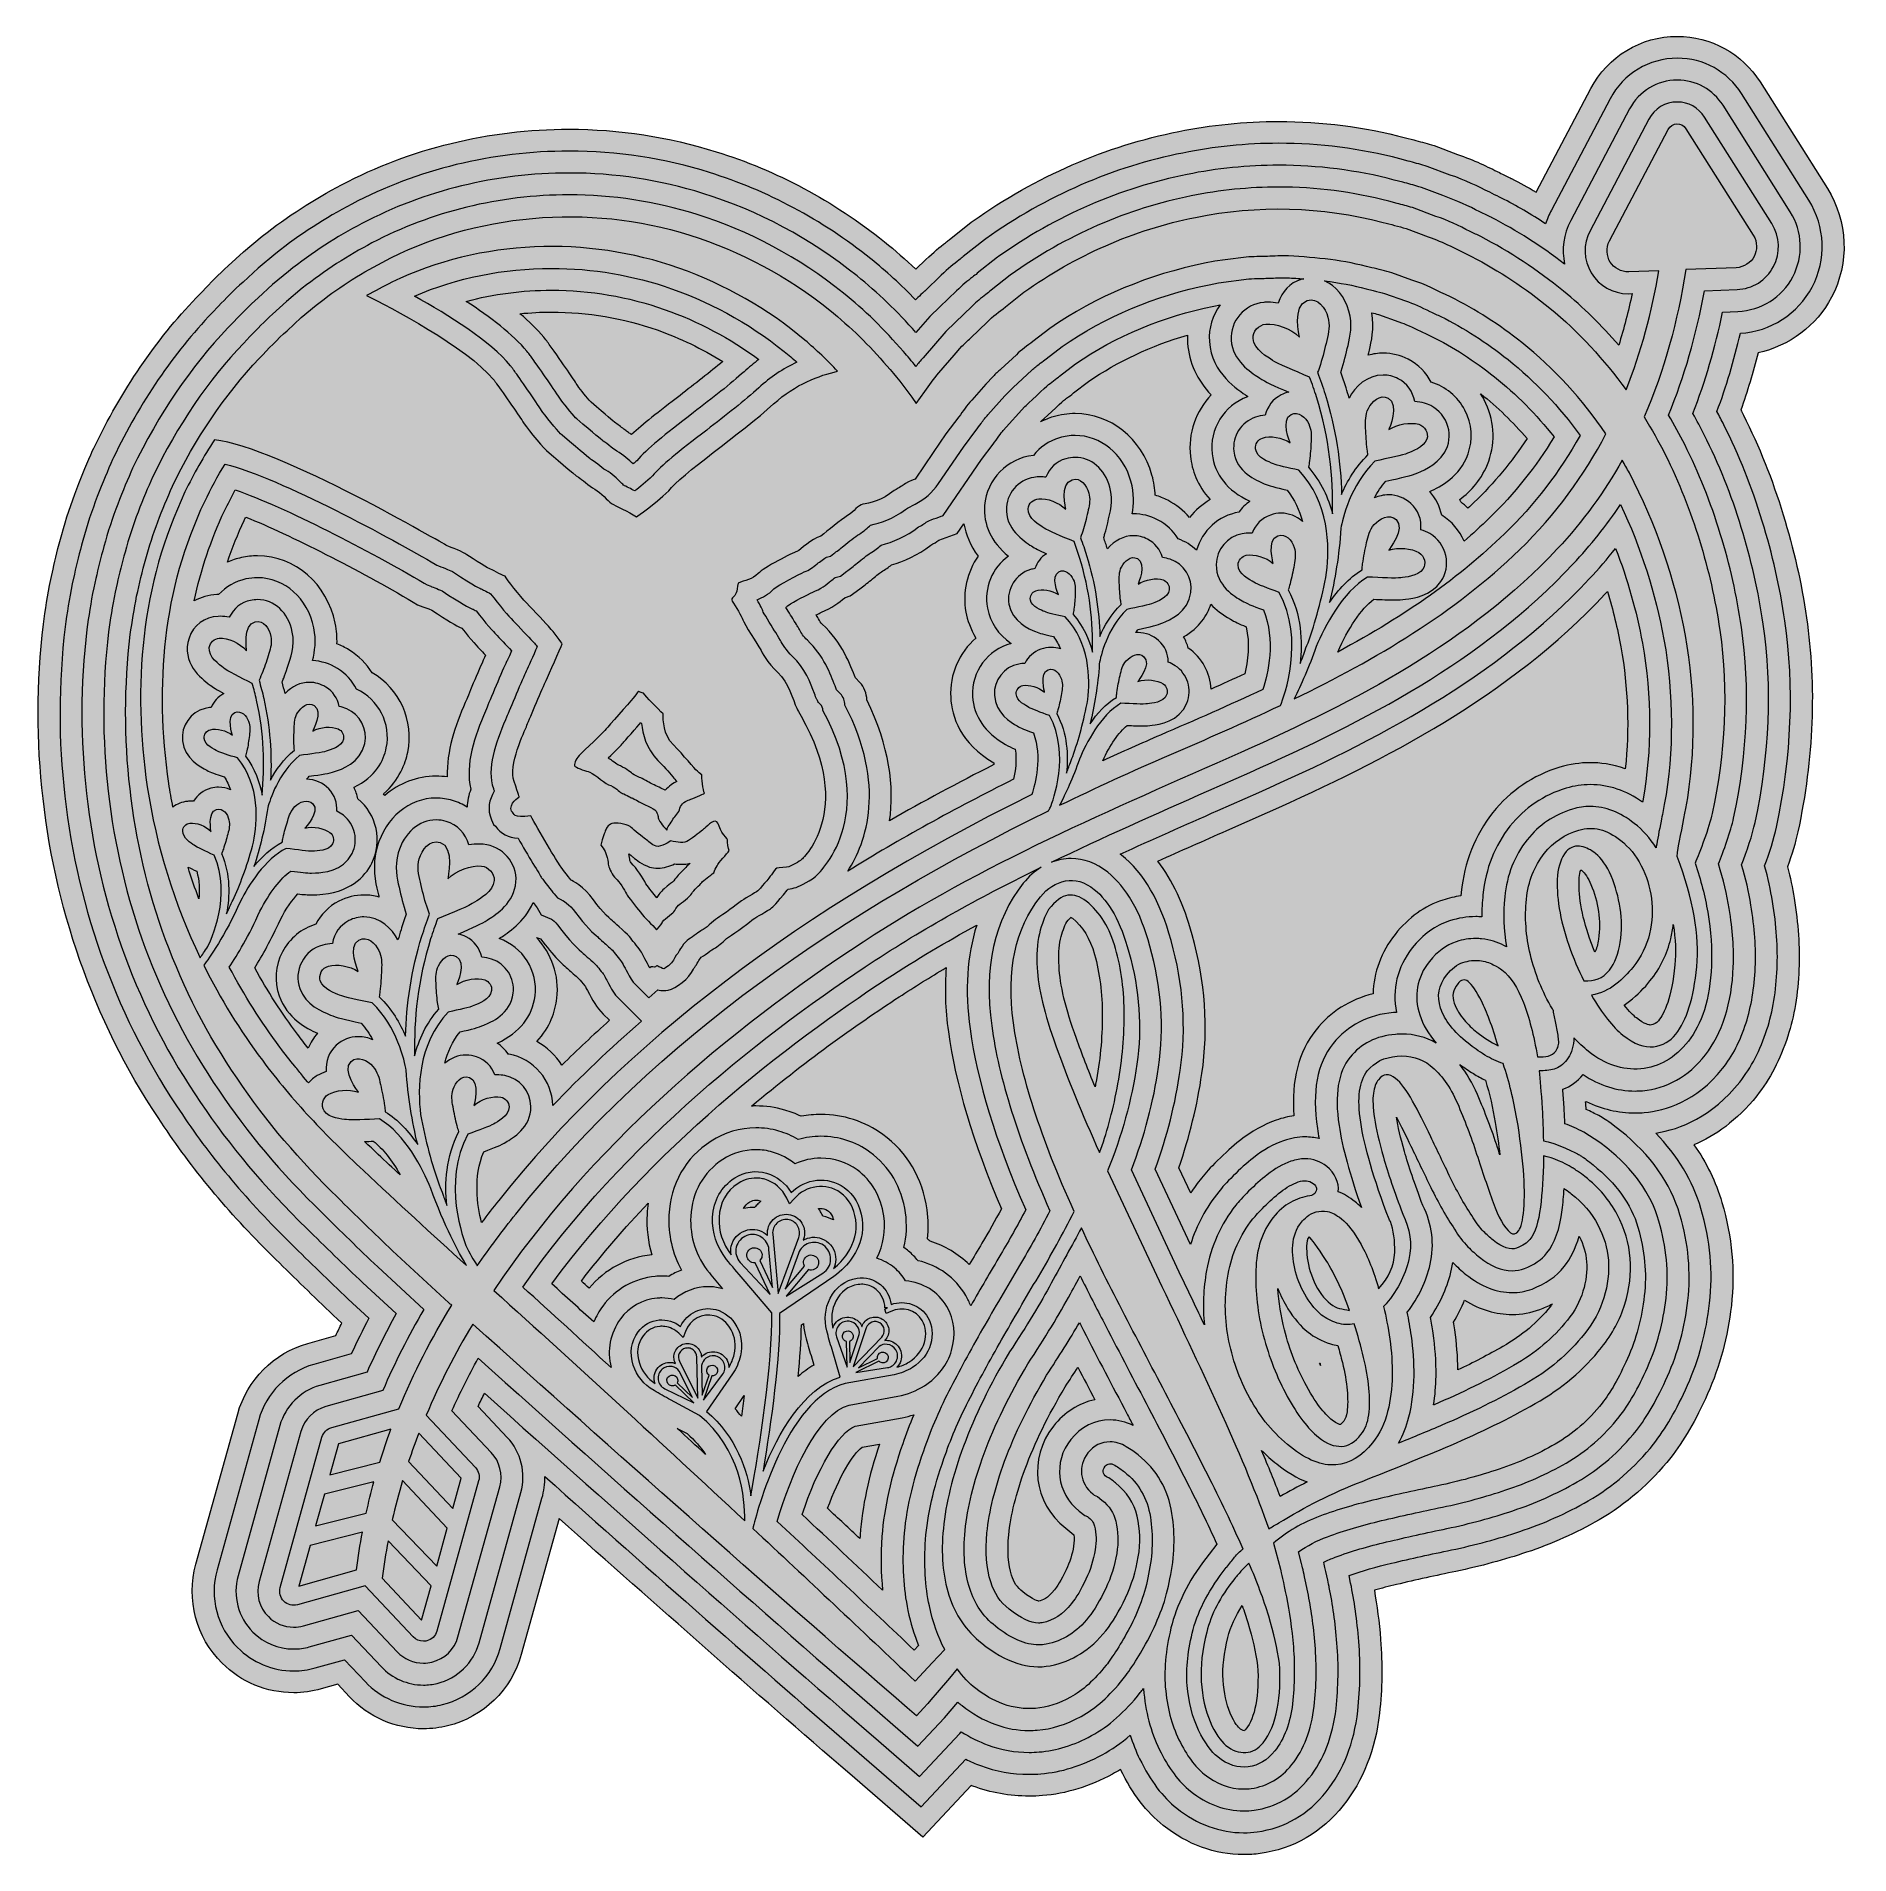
# Model space of a CAD drawing. Header units: inches. Extents: x 57 to 945, y -945 to -55.
import ezdxf

# ---------------------------------------------------------------- set-up
doc = ezdxf.new("R2010")
doc.units = ezdxf.units.IN
doc.header["$MEASUREMENT"] = 0
doc.layers.add('Layer 1', color=7, linetype='Continuous')

msp = doc.modelspace()

# ---------------------------------------------------------------- hatches: boundary and pattern name
at = {"layer": 'Layer 1', "true_color": 0x19558c}
h = msp.add_hatch(color=154, dxfattribs=at)
h.dxf.hatch_style = 2
edge = h.paths.add_edge_path()
edge.add_spline(control_points=[(935.72, -182.66), (944.54, -165.9), (943.75, -145.54), (933.65, -129.53), (933.65, -129.53), (900.72, -77.3), (900.72, -77.3), (891.89, -63.34), (876.76, -55), (860.24, -55), (842.43, -55), (826.2, -64.79), (817.89, -80.57), (817.89, -80.57), (791.19, -131.27), (791.19, -131.27), (787.19, -128.92), (783.15, -126.69), (779.09, -124.6), (779.09, -124.6), (774.74, -122.47), (773.18, -121.7), (767.6, -118.92), (760.7, -115.5), (752.71, -112.79), (752.71, -112.79), (741.26, -108.49), (741.26, -108.49), (741.26, -108.49), (739.93, -108.09), (739.93, -108.09), (737.06, -107.22), (734.17, -106.45), (731.28, -105.69), (731.28, -105.69), (727.17, -104.59), (727.17, -104.59), (707.02, -99.32), (686.17, -96.65), (665.21, -96.65), (648.59, -96.65), (631.99, -98.34), (616.28, -101.58), (580.97, -108.5), (546.18, -123.63), (515.69, -145.31), (515.69, -145.31), (514.75, -145.98), (514.75, -145.98), (514.75, -145.98), (503.95, -154.59), (503.95, -154.59), (503.37, -155.07), (502.76, -155.53), (502.16, -156), (499.62, -157.97), (496.2, -160.63), (492.59, -164.26), (492.59, -164.26), (487.64, -169), (487.64, -169), (482.63, -164.22), (477.51, -159.74), (472.3, -155.56), (447.21, -135.46), (419.42, -120.6), (389.91, -111.46), (366.8, -104.16), (342.6, -100.46), (317.97, -100.46), (278.8, -100.46), (240.23, -109.9), (206.68, -127.65), (193.26, -134.64), (180.2, -143.11), (167.84, -152.82), (167.84, -152.82), (158.7, -160.39), (158.7, -160.39), (158.7, -160.39), (151.22, -167.31), (151.22, -167.31), (146.41, -171.6), (142.33, -175.86), (138.71, -179.64), (138.71, -179.64), (135.55, -182.93), (135.55, -182.93), (115.83, -203.57), (98.96, -228.33), (85.39, -256.52), (85.39, -256.52), (84.82, -257.77), (84.82, -257.77), (80, -268.67), (73.96, -283.14), (69.77, -298.9), (67.91, -305.01), (66.62, -310.76), (65.47, -315.87), (65.47, -315.87), (64.36, -320.88), (64.36, -320.88), (62.84, -328.67), (61.69, -335.66), (60.77, -342.74), (57.36, -371.49), (57.32, -400.3), (60.6, -428), (66.94, -485.9), (87.55, -541.64), (119.85, -588.69), (134.57, -610.81), (153.06, -632.76), (174.54, -653.68), (183.68, -662.73), (192.87, -671.74), (202.58, -680.9), (202.58, -680.9), (206.8, -684.8), (206.8, -684.8), (205.78, -686.83), (204.78, -688.87), (203.8, -690.91), (203.8, -690.91), (190.17, -694.74), (190.17, -694.74), (173.57, -699.43), (160.41, -712.67), (155.82, -729.24), (155.82, -729.24), (135.39, -802.75), (135.39, -802.75), (130.56, -820.04), (135.47, -838.65), (148.15, -851.24), (157.52, -860.6), (169.98, -865.76), (183.24, -865.76), (187.71, -865.76), (192.17, -865.15), (196.66, -863.91), (196.66, -863.91), (204.77, -861.63), (204.77, -861.63), (204.77, -861.63), (210.48, -867.71), (210.48, -867.71), (219.83, -877.68), (233.05, -883.41), (246.72, -883.41), (250.78, -883.41), (254.82, -882.91), (258.55, -881.98), (276.01, -877.7), (289.82, -864.28), (294.57, -847.04), (294.57, -847.04), (313.08, -780.48), (313.08, -780.48), (361.44, -823.56), (407.89, -864.57), (455.34, -905.51), (455.34, -905.51), (491.07, -936.49), (491.07, -936.49), (491.07, -936.49), (514.72, -911.13), (514.72, -911.13), (514.97, -911.23), (515.23, -911.32), (515.49, -911.42), (524.27, -914.7), (533.56, -916.37), (543.11, -916.37), (545.23, -916.37), (547.38, -916.29), (549.58, -916.11), (561.11, -915.23), (572.65, -911.68), (583.87, -905.57), (585.18, -904.86), (586.48, -904.11), (587.76, -903.31), (593.71, -915.34), (600.63, -924.35), (608.66, -930.66), (620.4, -940.04), (634.02, -945), (648.04, -945), (650.73, -945), (653.44, -944.82), (656.1, -944.45), (672.3, -942.25), (686.4, -934.07), (696.74, -920.98), (706.52, -908.72), (712.5, -893.59), (714.52, -875.83), (715.84, -863.86), (716.02, -851.78), (715.06, -839.72), (714.32, -831.01), (713.32, -823.13), (711.99, -815.63), (715.49, -814.61), (719.12, -813.66), (722.88, -812.79), (732.41, -810.54), (742.04, -808.42), (751.93, -806.35), (764.02, -803.81), (775.72, -800.64), (786.52, -797), (798.74, -792.94), (810.61, -787.63), (821.95, -781.14), (835.26, -773.46), (847.04, -763.23), (857.03, -750.65), (863.35, -742.64), (869.22, -732.51), (875.05, -719.51), (881.04, -706.01), (884.94, -691.45), (886.67, -676.23), (888.55, -659.61), (887.02, -642.68), (882.09, -625.77), (879.12, -615.72), (874.53, -606.29), (868.36, -597.55), (878.54, -593.22), (889.35, -585.85), (899.13, -573.54), (905.52, -565.52), (910.6, -555.79), (914.31, -544.38), (917.42, -534.59), (919.25, -523.61), (919.77, -511.72), (920.23, -500.75), (919.44, -489.31), (917.39, -476.78), (916.57, -471.79), (915.49, -466.67), (914.16, -461.45), (916.17, -455.69), (918.13, -449.46), (919.24, -444.33), (926.93, -408.32), (928.35, -373.05), (923.45, -339.59), (921.01, -322.72), (917.16, -305.69), (912.03, -289.16), (906.78, -271.97), (900.23, -255.54), (892.57, -240.37), (892.16, -239.54), (891.73, -238.72), (891.31, -237.89), (894.5, -228.85), (897.32, -219.53), (899.77, -209.89), (915.02, -206.61), (928.33, -196.7), (935.72, -182.66)], knot_values=[0, 0, 0, 0, 1, 1, 1, 2, 2, 2, 3, 3, 3, 4, 4, 4, 5, 5, 5, 6, 6, 6, 7, 7, 7, 8, 8, 8, 9, 9, 9, 10, 10, 10, 11, 11, 11, 12, 12, 12, 13, 13, 13, 14, 14, 14, 15, 15, 15, 16, 16, 16, 17, 17, 17, 18, 18, 18, 19, 19, 19, 20, 20, 20, 21, 21, 21, 22, 22, 22, 23, 23, 23, 24, 24, 24, 25, 25, 25, 26, 26, 26, 27, 27, 27, 28, 28, 28, 29, 29, 29, 30, 30, 30, 31, 31, 31, 32, 32, 32, 33, 33, 33, 34, 34, 34, 35, 35, 35, 36, 36, 36, 37, 37, 37, 38, 38, 38, 39, 39, 39, 40, 40, 40, 41, 41, 41, 42, 42, 42, 43, 43, 43, 44, 44, 44, 45, 45, 45, 46, 46, 46, 47, 47, 47, 48, 48, 48, 49, 49, 49, 50, 50, 50, 51, 51, 51, 52, 52, 52, 53, 53, 53, 54, 54, 54, 55, 55, 55, 56, 56, 56, 57, 57, 57, 58, 58, 58, 59, 59, 59, 60, 60, 60, 61, 61, 61, 62, 62, 62, 63, 63, 63, 64, 64, 64, 65, 65, 65, 66, 66, 66, 67, 67, 67, 68, 68, 68, 69, 69, 69, 70, 70, 70, 71, 71, 71, 72, 72, 72, 73, 73, 73, 74, 74, 74, 75, 75, 75, 76, 76, 76, 77, 77, 77, 78, 78, 78, 79, 79, 79, 80, 80, 80, 81, 81, 81, 82, 82, 82, 83, 83, 83, 84, 84, 84, 85, 85, 85, 86, 86, 86, 87, 87, 87, 88, 88, 88, 89, 89, 89, 89], degree=3, periodic=1)
at = {"layer": 'Layer 1', "true_color": 0xa6d7e6}
h = msp.add_hatch(color=141, dxfattribs=at)
h.dxf.hatch_style = 2
edge = h.paths.add_edge_path()
edge.add_spline(control_points=[(648.04, -934.29), (636.48, -934.29), (625.17, -930.14), (615.34, -922.29), (608.44, -916.87), (602.43, -908.93), (597.16, -898.16), (595.36, -894.47), (593.81, -890.58), (592.53, -886.5), (588.11, -890.36), (583.53, -893.56), (578.75, -896.16), (568.86, -901.54), (558.77, -904.66), (548.76, -905.44), (546.84, -905.59), (544.96, -905.66), (543.11, -905.66), (534.83, -905.66), (526.8, -904.22), (519.23, -901.39), (516.77, -900.48), (514.37, -899.45), (512.03, -898.32), (512.03, -898.32), (490.28, -921.63), (490.28, -921.63), (490.28, -921.63), (462.36, -897.42), (462.36, -897.42), (410.35, -852.54), (359.55, -807.61), (306.11, -759.92), (306.14, -763.49), (305.68, -767.08), (304.71, -770.59), (304.71, -770.59), (284.26, -844.17), (284.26, -844.17), (280.53, -857.71), (269.68, -868.23), (255.97, -871.58), (253.14, -872.3), (249.94, -872.7), (246.73, -872.7), (236, -872.7), (225.64, -868.21), (218.3, -860.39), (218.3, -860.39), (208.12, -849.57), (208.12, -849.57), (208.12, -849.57), (193.77, -853.6), (193.77, -853.6), (190.25, -854.57), (186.75, -855.05), (183.24, -855.05), (172.84, -855.05), (163.07, -851), (155.71, -843.66), (145.77, -833.78), (141.92, -819.19), (145.71, -805.62), (145.71, -805.62), (166.14, -732.11), (166.14, -732.11), (169.74, -719.1), (180.08, -708.71), (193.1, -705.04), (193.1, -705.04), (211.42, -699.9), (211.42, -699.9), (214.11, -694.07), (216.98, -688.25), (220.03, -682.44), (220.03, -682.44), (209.84, -673.03), (209.84, -673.03), (200.29, -664.01), (191.16, -655.06), (182.07, -646.07), (161.07, -625.62), (143.07, -604.25), (128.77, -582.76), (97.38, -537.03), (77.4, -482.98), (71.24, -426.84), (68.05, -399.91), (68.1, -371.95), (71.41, -344), (72.28, -337.27), (73.4, -330.49), (74.87, -322.93), (74.87, -322.93), (75.92, -318.21), (75.92, -318.21), (77.04, -313.24), (78.3, -307.63), (80.07, -301.84), (84.07, -286.73), (89.93, -272.69), (94.62, -262.1), (94.62, -262.1), (95.05, -261.16), (95.05, -261.16), (108.12, -233.99), (124.35, -210.16), (143.3, -190.33), (143.3, -190.33), (146.45, -187.04), (146.45, -187.04), (149.95, -183.39), (153.89, -179.27), (158.43, -175.24), (158.43, -175.24), (165.77, -168.45), (165.77, -168.45), (165.77, -168.45), (174.46, -161.24), (174.46, -161.24), (186.31, -151.93), (198.82, -143.82), (211.64, -137.14), (243.71, -120.18), (280.54, -111.17), (317.97, -111.17), (341.5, -111.17), (364.62, -114.7), (386.68, -121.67), (414.95, -130.43), (441.57, -144.66), (465.61, -163.92), (473.12, -169.95), (480.46, -176.66), (487.54, -183.98), (488.57, -182.95), (492, -179.65), (492, -179.65), (492, -179.65), (500.1, -171.89), (500.1, -171.89), (503.26, -168.7), (506.4, -166.27), (508.72, -164.47), (509.43, -163.91), (510.15, -163.37), (510.83, -162.79), (510.83, -162.79), (521.19, -154.54), (521.19, -154.54), (521.19, -154.54), (521.89, -154.04), (521.89, -154.04), (551.15, -133.23), (584.49, -118.72), (618.33, -112.09), (633.45, -108.97), (649.32, -107.35), (665.21, -107.35), (685.26, -107.35), (705.19, -109.91), (724.46, -114.95), (724.46, -114.95), (728.56, -116.05), (728.56, -116.05), (731.32, -116.77), (734.07, -117.5), (736.81, -118.33), (736.81, -118.33), (737.82, -118.64), (737.82, -118.64), (737.82, -118.64), (749.11, -122.88), (749.11, -122.88), (756.48, -125.35), (762.81, -128.5), (768.42, -131.29), (770.03, -132.09), (771.64, -132.89), (773.26, -133.66), (773.26, -133.66), (774.19, -134.12), (774.19, -134.12), (781.5, -137.89), (788.73, -142.11), (795.81, -146.75), (796.56, -144.5), (797.49, -142.3), (798.62, -140.15), (798.62, -140.15), (827.37, -85.56), (827.37, -85.56), (833.81, -73.31), (846.41, -65.71), (860.25, -65.71), (873.07, -65.71), (884.82, -72.18), (891.66, -83.02), (891.66, -83.02), (924.59, -135.24), (924.59, -135.24), (932.66, -148.05), (933.29, -164.31), (926.24, -177.69), (919.31, -190.84), (905.89, -199.44), (891.08, -200.29), (887.97, -213.72), (884.17, -226.46), (879.62, -238.7), (880.79, -240.86), (881.92, -243.03), (883, -245.18), (890.41, -259.86), (896.74, -275.72), (901.79, -292.29), (906.76, -308.35), (910.49, -324.82), (912.84, -341.13), (917.56, -373.32), (916.2, -407.32), (908.76, -442.1), (907.57, -447.67), (905.19, -454.84), (902.96, -460.96), (904.6, -466.96), (905.89, -472.83), (906.82, -478.51), (908.76, -490.33), (909.5, -501.07), (909.06, -511.3), (908.6, -522.18), (906.93, -532.23), (904.1, -541.14), (900.77, -551.4), (896.43, -559.75), (890.76, -566.86), (877.3, -583.81), (861.72, -589.93), (849.69, -591.85), (860.34, -602.76), (867.78, -615.15), (871.82, -628.78), (876.34, -644.31), (877.75, -659.83), (876.03, -675.02), (874.43, -689.16), (870.8, -702.67), (865.27, -715.17), (859.82, -727.31), (854.4, -736.7), (848.63, -744.01), (839.49, -755.51), (828.73, -764.87), (816.59, -771.87), (805.91, -777.98), (794.69, -783), (783.14, -786.83), (772.7, -790.36), (761.41, -793.41), (749.73, -795.87), (739.75, -797.96), (730.03, -800.1), (720.43, -802.36), (713.05, -804.08), (706.09, -806.09), (699.62, -808.36), (699.62, -808.36), (700.4, -812.05), (700.4, -812.05), (702.2, -820.79), (703.49, -830.06), (704.39, -840.62), (705.29, -851.96), (705.12, -863.36), (703.88, -874.67), (702.09, -890.35), (696.88, -903.63), (688.37, -914.3), (679.75, -925.22), (668.05, -932.01), (654.65, -933.84), (652.45, -934.14), (650.25, -934.29), (648.04, -934.29)], knot_values=[0, 0, 0, 0, 1, 1, 1, 2, 2, 2, 3, 3, 3, 4, 4, 4, 5, 5, 5, 6, 6, 6, 7, 7, 7, 8, 8, 8, 9, 9, 9, 10, 10, 10, 11, 11, 11, 12, 12, 12, 13, 13, 13, 14, 14, 14, 15, 15, 15, 16, 16, 16, 17, 17, 17, 18, 18, 18, 19, 19, 19, 20, 20, 20, 21, 21, 21, 22, 22, 22, 23, 23, 23, 24, 24, 24, 25, 25, 25, 26, 26, 26, 27, 27, 27, 28, 28, 28, 29, 29, 29, 30, 30, 30, 31, 31, 31, 32, 32, 32, 33, 33, 33, 34, 34, 34, 35, 35, 35, 36, 36, 36, 37, 37, 37, 38, 38, 38, 39, 39, 39, 40, 40, 40, 41, 41, 41, 42, 42, 42, 43, 43, 43, 44, 44, 44, 45, 45, 45, 46, 46, 46, 47, 47, 47, 48, 48, 48, 49, 49, 49, 50, 50, 50, 51, 51, 51, 52, 52, 52, 53, 53, 53, 54, 54, 54, 55, 55, 55, 56, 56, 56, 57, 57, 57, 58, 58, 58, 59, 59, 59, 60, 60, 60, 61, 61, 61, 62, 62, 62, 63, 63, 63, 64, 64, 64, 65, 65, 65, 66, 66, 66, 67, 67, 67, 68, 68, 68, 69, 69, 69, 70, 70, 70, 71, 71, 71, 72, 72, 72, 73, 73, 73, 74, 74, 74, 75, 75, 75, 76, 76, 76, 77, 77, 77, 78, 78, 78, 79, 79, 79, 80, 80, 80, 81, 81, 81, 82, 82, 82, 83, 83, 83, 84, 84, 84, 85, 85, 85, 86, 86, 86, 87, 87, 87, 88, 88, 88, 89, 89, 89, 90, 90, 90, 91, 91, 91, 92, 92, 92, 93, 93, 93, 94, 94, 94, 95, 95, 95, 95], degree=3, periodic=1)
edge = h.paths.add_edge_path()
edge.add_spline(control_points=[(560.73, -716.01), (552.41, -729.99), (545.82, -743.48), (541.16, -756.12), (536.75, -768.13), (534.03, -779.06), (533.1, -788.53), (532.32, -796.37), (532.78, -803), (534.46, -808.23), (535.59, -811.81), (537.27, -814.28), (539.96, -816.42), (545.19, -820.58), (547.77, -820.92), (547.79, -820.92), (549.62, -820.54), (552.15, -819.59), (555.43, -815.46), (556.7, -813.88), (558.66, -810.97), (561.19, -805.6), (562.95, -801.89), (564.14, -798.09), (564.83, -793.98), (565.15, -792.04), (565.21, -790.21), (564.99, -788.44), (564.99, -788.44), (560.96, -785.24), (560.96, -785.24), (545.18, -772.71), (542.59, -751.22), (554.93, -735.27), (560.36, -728.48), (567.46, -724.06), (575.24, -722.33), (572.47, -717.06), (569.7, -711.75), (566.92, -706.43), (564.94, -709.55), (562.88, -712.74), (560.73, -716.01)], knot_values=[0, 0, 0, 0, 1, 1, 1, 2, 2, 2, 3, 3, 3, 4, 4, 4, 5, 5, 5, 6, 6, 6, 7, 7, 7, 8, 8, 8, 9, 9, 9, 10, 10, 10, 11, 11, 11, 12, 12, 12, 13, 13, 13, 14, 14, 14, 14], degree=3, periodic=1)
edge = h.paths.add_edge_path()
edge.add_spline(control_points=[(460.27, -790.34), (460.3, -789.71), (460.34, -789.09), (460.39, -788.46), (461.38, -774.58), (464.57, -759.65), (469.89, -744.04), (469.89, -744.04), (461.33, -745.61), (461.33, -745.61), (456.82, -748.69), (449.95, -760.53), (444.43, -775.49), (449.72, -780.44), (454.99, -785.39), (460.27, -790.34)], knot_values=[0, 0, 0, 0, 1, 1, 1, 2, 2, 2, 3, 3, 3, 4, 4, 4, 5, 5, 5, 5], degree=3, periodic=1)
edge = h.paths.add_edge_path()
edge.add_spline(control_points=[(751.35, -688.1), (752.28, -694.53), (752.79, -701.13), (752.88, -707.78), (760.39, -704.17), (767.74, -700.33), (774.87, -696.28), (784.19, -690.97), (792, -684.41), (798.05, -676.79), (798.42, -676.32), (798.78, -675.86), (799.12, -675.39), (797.16, -676.42), (795.09, -677.35), (792.91, -678.17), (788.63, -679.78), (784.09, -680.6), (779.43, -680.6), (771.53, -680.6), (763.73, -678.25), (756.16, -673.59), (754.65, -677.25), (752.85, -680.82), (750.76, -684.29), (750.97, -685.53), (751.16, -686.8), (751.35, -688.1)], knot_values=[0, 0, 0, 0, 1, 1, 1, 2, 2, 2, 3, 3, 3, 4, 4, 4, 5, 5, 5, 6, 6, 6, 7, 7, 7, 8, 8, 8, 9, 9, 9, 9], degree=3, periodic=1)
edge = h.paths.add_edge_path()
edge.add_spline(control_points=[(327.78, -667.71), (335.44, -658.56), (346.43, -652.66), (358.39, -651.38), (356.56, -644.95), (355.8, -638.26), (356.15, -631.43), (356.24, -629.63), (356.41, -627.85), (356.65, -626.1), (345.26, -638.14), (334.25, -650.88), (323.98, -664.27), (325.25, -665.42), (326.51, -666.56), (327.78, -667.71)], knot_values=[0, 0, 0, 0, 1, 1, 1, 2, 2, 2, 3, 3, 3, 4, 4, 4, 5, 5, 5, 5], degree=3, periodic=1)
edge = h.paths.add_edge_path()
edge.add_spline(control_points=[(494.58, -644.77), (501.82, -646.99), (508.42, -650.93), (513.79, -656.21), (515.84, -652.71), (517.9, -649.21), (520, -645.69), (523.22, -640.26), (526.4, -634.65), (529.52, -628.93), (515.53, -596), (507.01, -567.53), (503.56, -542.25), (502.04, -531.2), (501.69, -520.72), (502.52, -510.84), (494.75, -515.43), (487.06, -520.2), (479.46, -525.17), (457.84, -539.31), (432.73, -557.24), (407.3, -578.59), (408, -578.56), (408.69, -578.55), (409.38, -578.55), (414.14, -578.55), (418.89, -579.21), (423.5, -580.54), (426.3, -581.33), (429.01, -582.36), (431.6, -583.59), (434.76, -583), (437.98, -582.69), (441.23, -582.69), (452.21, -582.69), (462.67, -586.08), (471.49, -592.48), (483.49, -601.18), (491, -613.95), (493.19, -629.37), (493.86, -634.11), (493.92, -638.86), (493.38, -643.57), (493.79, -643.96), (494.19, -644.36), (494.58, -644.77)], knot_values=[0, 0, 0, 0, 1, 1, 1, 2, 2, 2, 3, 3, 3, 4, 4, 4, 5, 5, 5, 6, 6, 6, 7, 7, 7, 8, 8, 8, 9, 9, 9, 10, 10, 10, 11, 11, 11, 12, 12, 12, 13, 13, 13, 14, 14, 14, 15, 15, 15, 15], degree=3, periodic=1)
edge = h.paths.add_edge_path()
edge.add_spline(control_points=[(622.13, -621.22), (623.76, -618.7), (625.52, -616.24), (627.41, -613.86), (629.4, -611.38), (631.7, -608.85), (635.24, -605.27), (639.05, -601.51), (642.56, -598.38), (646.06, -595.57), (652.06, -590.9), (657.94, -587.62), (663.94, -585.47), (666.99, -584.43), (669.86, -583.74), (672.65, -583.36), (671.3, -565.88), (674.86, -552.09), (683.45, -541.34), (690.37, -532.56), (700.1, -526.43), (711.36, -523.64), (711.66, -513.26), (715.32, -503.17), (722.14, -494.55), (728.76, -486.24), (736.59, -480.63), (745.51, -477.75), (748.42, -476.81), (751.36, -476.12), (754.32, -475.69), (754.37, -475.12), (754.42, -474.55), (754.49, -473.98), (755.99, -459.22), (761.21, -446.03), (769.97, -434.97), (778.58, -424.18), (789.58, -416.74), (802.77, -412.75), (807.66, -411.28), (812.66, -410.53), (817.67, -410.53), (822.29, -410.53), (828.21, -411.19), (834.79, -413.49), (836.88, -394.07), (836.16, -374.07), (832.63, -353.87), (830.98, -344.84), (828.77, -335.74), (826.02, -326.75), (825.67, -327.13), (825.32, -327.51), (824.96, -327.89), (777.7, -378.36), (717.65, -409.12), (659.79, -434.85), (659.79, -434.85), (639.8, -443.7), (639.8, -443.7), (628.42, -448.73), (617.16, -453.71), (606.04, -458.71), (613.27, -468.03), (618.81, -479.94), (622.86, -494.72), (629.28, -517.53), (630.89, -540.48), (627.61, -562.73), (625.36, -578.14), (621.58, -593.61), (616.33, -608.84), (616.33, -608.84), (622.13, -621.22), (622.13, -621.22)], knot_values=[0, 0, 0, 0, 1, 1, 1, 2, 2, 2, 3, 3, 3, 4, 4, 4, 5, 5, 5, 6, 6, 6, 7, 7, 7, 8, 8, 8, 9, 9, 9, 10, 10, 10, 11, 11, 11, 12, 12, 12, 13, 13, 13, 14, 14, 14, 15, 15, 15, 16, 16, 16, 17, 17, 17, 18, 18, 18, 19, 19, 19, 20, 20, 20, 21, 21, 21, 22, 22, 22, 23, 23, 23, 24, 24, 24, 25, 25, 25, 25], degree=3, periodic=1)
edge = h.paths.add_edge_path()
edge.add_spline(control_points=[(302.24, -546.99), (307.17, -549.86), (311.35, -553.82), (314.49, -558.51), (322, -551.09), (329.75, -543.8), (337.76, -536.62), (337.76, -536.62), (334.72, -533.58), (334.72, -533.58), (331.15, -530.01), (329.64, -527.15), (326.92, -521.97), (326.58, -521.33), (326.24, -520.68), (325.94, -520.12), (325.94, -520.12), (324.02, -517.68), (323.43, -516.9), (322.57, -516.1), (321.55, -515.22), (320.72, -514.5), (319.77, -513.66), (318.91, -512.88), (318.21, -512.22), (318.21, -512.22), (318.21, -512.23), (318.21, -512.23), (315.81, -510.14), (310.03, -505.1), (304.04, -496.66), (304.04, -496.66), (302.07, -496.06), (302.07, -496.06), (309.4, -503.84), (313.29, -514.67), (311.98, -525.83), (311.22, -532.21), (308.76, -539.98), (302.24, -546.99)], knot_values=[0, 0, 0, 0, 1, 1, 1, 2, 2, 2, 3, 3, 3, 4, 4, 4, 5, 5, 5, 6, 6, 6, 7, 7, 7, 8, 8, 8, 9, 9, 9, 10, 10, 10, 11, 11, 11, 12, 12, 12, 13, 13, 13, 13], degree=3, periodic=1)
edge = h.paths.add_edge_path()
edge.add_spline(control_points=[(463.65, -379.79), (474.84, -402.53), (477.15, -422.5), (474.82, -438.92), (491.15, -429.54), (508.13, -420.4), (525.8, -411.48), (525.81, -411.08), (525.81, -411), (525.82, -410.61), (509.3, -401.06), (505.19, -387.89), (504.71, -378.55), (504.09, -367.21), (508.92, -356.59), (517.04, -349.49), (514.31, -345.1), (512.87, -340.67), (512.15, -336.82), (510.34, -326.97), (512.73, -317.18), (518.13, -309.46), (514.15, -304.13), (512.08, -298.71), (511.15, -293.68), (511.15, -293.68), (507.91, -298.39), (507.91, -298.39), (507.91, -298.39), (498.88, -301.66), (498.88, -301.66), (497.72, -302.44), (496.49, -303.21), (494.92, -304.1), (488.52, -308.95), (481.75, -311.91), (475.7, -313.72), (474.31, -314.82), (472.7, -315.97), (470.85, -317.09), (469.74, -317.85), (467.7, -319.56), (465.78, -321.1), (463.75, -322.72), (461.82, -324.25), (460.31, -325.38), (460.31, -325.38), (455.55, -328.92), (455.55, -328.92), (455.55, -328.92), (453.15, -329.6), (453.15, -329.6), (453.04, -329.68), (452.94, -329.77), (452.84, -329.86), (450.18, -331.99), (446.61, -334.85), (441.44, -336.91), (440.79, -337.21), (439.89, -337.65), (438.89, -338.16), (438.98, -338.31), (439.57, -339.29), (440.05, -340.15), (440.71, -341.32), (441.11, -342.04), (441.78, -342.65), (451.54, -351.69), (455.76, -362.84), (458.04, -368.98), (458.04, -368.98), (460.2, -371.22), (460.2, -371.22), (462.41, -373.53), (463.64, -376.59), (463.65, -379.79), (463.65, -379.79), (463.65, -379.79), (463.65, -379.79)], knot_values=[0, 0, 0, 0, 1, 1, 1, 2, 2, 2, 3, 3, 3, 4, 4, 4, 5, 5, 5, 6, 6, 6, 7, 7, 7, 8, 8, 8, 9, 9, 9, 10, 10, 10, 11, 11, 11, 12, 12, 12, 13, 13, 13, 14, 14, 14, 15, 15, 15, 16, 16, 16, 17, 17, 17, 18, 18, 18, 19, 19, 19, 20, 20, 20, 21, 21, 21, 22, 22, 22, 23, 23, 23, 24, 24, 24, 25, 25, 25, 26, 26, 26, 26], degree=3, periodic=1)
edge = h.paths.add_edge_path()
edge.add_spline(control_points=[(227.75, -426.59), (234.76, -420.59), (243.55, -417.12), (252.95, -417.12), (254.76, -417.12), (256.58, -417.25), (258.38, -417.51), (257.89, -404.88), (262.35, -392.27), (267.18, -381.08), (267.18, -381.08), (267.6, -380.11), (267.6, -380.11), (268.74, -377.23), (274.57, -363.43), (277.1, -357.85), (276.03, -356.73), (275.04, -355.69), (274.25, -354.88), (274.01, -354.63), (269.78, -350.15), (265.46, -344.66), (262.78, -343.42), (258.57, -341.06), (250.74, -335.88), (248.88, -335.07), (246.49, -334.17), (246.49, -334.17), (246.49, -334.17), (243.87, -333.2), (243.87, -333.2), (243.87, -333.2), (241.7, -331.88), (241.7, -331.88), (215.09, -316.27), (181.84, -299.15), (159.78, -290.31), (159.52, -290.84), (159.25, -291.38), (159, -291.91), (155.88, -298.53), (153.15, -305.34), (150.81, -312.3), (152.97, -311.37), (155.25, -310.64), (157.66, -310.13), (160.25, -309.57), (162.91, -309.29), (165.54, -309.29), (183.97, -309.29), (199.6, -322.86), (203.55, -342.29), (204.28, -345.88), (204.5, -349.24), (204.41, -352.34), (206.43, -353.14), (208.39, -354.13), (210.25, -355.28), (215.04, -358.26), (218.85, -362.07), (221.65, -366.48), (235.01, -374.27), (242.23, -389.97), (239.05, -405.43), (237.94, -410.78), (234.99, -418.9), (227.15, -425.79), (227.35, -426.06), (227.55, -426.32), (227.75, -426.59)], knot_values=[0, 0, 0, 0, 1, 1, 1, 2, 2, 2, 3, 3, 3, 4, 4, 4, 5, 5, 5, 6, 6, 6, 7, 7, 7, 8, 8, 8, 9, 9, 9, 10, 10, 10, 11, 11, 11, 12, 12, 12, 13, 13, 13, 14, 14, 14, 15, 15, 15, 16, 16, 16, 17, 17, 17, 18, 18, 18, 19, 19, 19, 20, 20, 20, 21, 21, 21, 22, 22, 22, 23, 23, 23, 23], degree=3, periodic=1)
edge = h.paths.add_edge_path()
edge.add_spline(control_points=[(604.82, -279.62), (606.9, -280.26), (608.93, -281.08), (610.87, -282.08), (615.09, -284.26), (618.67, -287.09), (621.56, -290.43), (624.37, -286.97), (627.8, -284.02), (631.7, -281.76), (625.22, -274.78), (622.75, -267), (621.99, -260.64), (620.66, -249.3), (624.66, -238.31), (632.2, -230.51), (625.16, -223.11), (621.27, -214.64), (620.6, -205.16), (620.5, -203.84), (620.48, -202.53), (620.52, -201.23), (602.89, -206.39), (586.43, -214.11), (572.1, -223.95), (572.1, -223.95), (564.81, -229.56), (564.81, -229.56), (563.68, -230.46), (562.55, -231.31), (561.41, -232.16), (560.75, -232.65), (560.09, -233.11), (559.48, -233.65), (559.48, -233.65), (548.96, -243.4), (548.63, -243.71), (550.59, -242.71), (552.68, -241.87), (554.88, -241.21), (558.39, -240.17), (561.99, -239.64), (565.6, -239.64), (582.95, -239.64), (598.05, -251.72), (603.18, -269.71), (604.18, -273.22), (604.67, -276.53), (604.82, -279.62)], knot_values=[0, 0, 0, 0, 1, 1, 1, 2, 2, 2, 3, 3, 3, 4, 4, 4, 5, 5, 5, 6, 6, 6, 7, 7, 7, 8, 8, 8, 9, 9, 9, 10, 10, 10, 11, 11, 11, 12, 12, 12, 13, 13, 13, 14, 14, 14, 15, 15, 15, 16, 16, 16, 16], degree=3, periodic=1)
edge = h.paths.add_edge_path()
edge.add_spline(control_points=[(754.25, -282.83), (755.5, -283.81), (756.68, -284.87), (757.8, -285.99), (758.78, -285.06), (759.76, -284.13), (760.73, -283.19), (770.65, -273.57), (779.24, -263.23), (786.72, -251.9), (779.82, -243.83), (772.25, -236.49), (764.09, -229.98), (764.05, -229.96), (764.01, -229.93), (763.98, -229.9), (764.61, -230.88), (765.2, -231.89), (765.75, -232.93), (770.63, -242.26), (771.42, -253.21), (767.93, -262.96), (764.78, -271.75), (759.2, -277.67), (753.82, -281.64), (753.97, -282.03), (754.12, -282.43), (754.25, -282.83)], knot_values=[0, 0, 0, 0, 1, 1, 1, 2, 2, 2, 3, 3, 3, 4, 4, 4, 5, 5, 5, 6, 6, 6, 7, 7, 7, 8, 8, 8, 9, 9, 9, 9], degree=3, periodic=1)
edge = h.paths.add_edge_path()
edge.add_spline(control_points=[(348.58, -249.95), (354.1, -244.79), (361.64, -238.9), (372.26, -230.71), (379.34, -225.25), (387.21, -219.17), (393.13, -214.1), (383.06, -207.88), (372.31, -202.72), (361, -198.72), (344.51, -192.92), (327.13, -189.97), (309.39, -189.97), (304.22, -189.97), (299.06, -190.23), (293.95, -190.75), (298.43, -194.55), (302.38, -198.4), (305.58, -202.25), (306.28, -203.08), (306.92, -203.9), (307.46, -204.61), (307.98, -205.29), (308.59, -206.13), (309.23, -207.1), (316.92, -217.98), (320.5, -223.32), (322.24, -226.07), (323.48, -227.79), (326.97, -232.16), (328.54, -233.86), (328.54, -233.86), (328.84, -234.13), (328.84, -234.13), (336.39, -240.66), (339.5, -243.26), (340.77, -244.3), (342.33, -245.34), (343.87, -246.55), (345.28, -247.65), (345.81, -248.07), (346.38, -248.55), (346.98, -248.98), (347.53, -249.29), (348.07, -249.62), (348.58, -249.95)], knot_values=[0, 0, 0, 0, 1, 1, 1, 2, 2, 2, 3, 3, 3, 4, 4, 4, 5, 5, 5, 6, 6, 6, 7, 7, 7, 8, 8, 8, 9, 9, 9, 10, 10, 10, 11, 11, 11, 12, 12, 12, 13, 13, 13, 14, 14, 14, 15, 15, 15, 15], degree=3, periodic=1)
at = {"layer": 'Layer 1', "true_color": 0x35aedd}
h = msp.add_hatch(color=143, dxfattribs=at)
h.dxf.hatch_style = 2
edge = h.paths.add_edge_path()
edge.add_spline(control_points=[(648.03, -923.58), (638.94, -923.58), (629.95, -920.25), (622.04, -913.94), (616.34, -909.46), (611.32, -902.73), (606.78, -893.45), (602.58, -884.88), (599.99, -874.94), (599.07, -863.91), (599.07, -863.82), (599.07, -863.73), (599.06, -863.64), (598.51, -864.38), (597.99, -865.06), (597.46, -865.71), (589.92, -875.23), (582.09, -882.15), (573.63, -886.76), (565.06, -891.42), (556.41, -894.11), (547.91, -894.76), (546.3, -894.89), (544.68, -894.95), (543.1, -894.95), (536.12, -894.95), (529.36, -893.74), (522.99, -891.36), (518.39, -889.66), (513.99, -887.49), (509.88, -884.9), (509.88, -884.9), (509.14, -885.73), (509.14, -885.73), (509.14, -885.73), (489.5, -906.78), (489.5, -906.78), (489.5, -906.78), (469.37, -889.34), (469.37, -889.34), (405.97, -834.63), (343.97, -779.46), (276.6, -719.2), (275.52, -721.34), (274.47, -723.49), (273.45, -725.65), (273.45, -725.65), (287.74, -740.83), (287.74, -740.83), (294.45, -747.95), (297.01, -758.26), (294.39, -767.74), (294.39, -767.74), (273.94, -841.3), (273.94, -841.3), (271.2, -851.12), (263.36, -858.73), (253.48, -861.17), (251.23, -861.72), (248.98, -861.99), (246.72, -861.99), (238.94, -861.99), (231.42, -858.73), (226.11, -853.06), (226.11, -853.06), (211.48, -837.5), (211.48, -837.5), (211.48, -837.5), (190.86, -843.29), (190.86, -843.29), (188.32, -844), (185.78, -844.34), (183.23, -844.34), (175.7, -844.34), (168.62, -841.42), (163.29, -836.1), (156.06, -828.89), (153.27, -818.31), (156.01, -808.5), (156.01, -808.5), (176.45, -734.98), (176.45, -734.98), (179.11, -725.49), (186.61, -717.99), (196.04, -715.34), (196.04, -715.34), (219.1, -708.87), (219.1, -708.87), (223.37, -699.29), (228.15, -689.71), (233.4, -680.2), (233.4, -680.2), (217.11, -665.16), (217.11, -665.16), (207.7, -656.29), (198.63, -647.39), (189.6, -638.46), (169.08, -618.47), (151.57, -597.69), (137.68, -576.83), (107.2, -532.43), (87.85, -480.07), (81.88, -425.68), (78.78, -399.45), (78.83, -372.34), (82.03, -345.26), (82.86, -338.88), (83.94, -332.33), (85.38, -324.98), (85.38, -324.98), (86.41, -320.38), (86.41, -320.38), (87.53, -315.37), (88.7, -310.19), (90.36, -304.78), (94.17, -290.32), (99.86, -276.71), (104.41, -266.43), (117.28, -239.64), (132.87, -216.74), (151.04, -197.72), (151.04, -197.72), (154.09, -194.55), (154.09, -194.55), (157.71, -190.76), (161.46, -186.85), (165.8, -183.01), (165.8, -183.01), (172.82, -176.5), (172.82, -176.5), (172.82, -176.5), (180.61, -170.03), (180.61, -170.03), (192.41, -160.75), (204.36, -153.01), (216.58, -146.65), (247.17, -130.47), (282.28, -121.88), (317.97, -121.88), (340.41, -121.88), (362.44, -125.25), (383.46, -131.89), (410.49, -140.26), (435.92, -153.86), (458.91, -172.28), (468.88, -180.28), (478.57, -189.59), (487.72, -199.97), (487.72, -199.97), (494.57, -192.09), (494.57, -192.09), (494.57, -192.09), (499.44, -187.35), (499.44, -187.35), (499.44, -187.35), (507.6, -179.53), (507.6, -179.53), (510.31, -176.78), (513.06, -174.65), (515.29, -172.92), (516.11, -172.28), (516.93, -171.66), (517.72, -170.99), (517.72, -170.99), (527.64, -163.1), (527.64, -163.1), (527.64, -163.1), (528.1, -162.77), (528.1, -162.77), (556.12, -142.84), (588.03, -128.95), (620.39, -122.6), (634.89, -119.61), (650.04, -118.07), (665.2, -118.07), (684.33, -118.07), (703.36, -120.5), (721.75, -125.31), (721.75, -125.31), (725.86, -126.41), (725.86, -126.41), (728.49, -127.1), (731.11, -127.8), (733.71, -128.59), (733.71, -128.59), (735.04, -129.03), (735.04, -129.03), (735.04, -129.03), (745.52, -132.97), (745.52, -132.97), (752.25, -135.22), (758.27, -138.2), (763.59, -140.85), (765.27, -141.68), (769.29, -143.64), (769.29, -143.64), (781.55, -149.97), (793.56, -157.62), (805.08, -166.44), (803.57, -159.33), (804.57, -151.84), (808.1, -145.14), (808.1, -145.14), (836.83, -90.55), (836.83, -90.55), (841.42, -81.84), (850.39, -76.42), (860.25, -76.42), (869.37, -76.42), (877.73, -81.03), (882.61, -88.74), (882.61, -88.74), (915.53, -140.95), (915.53, -140.95), (921.56, -150.52), (922.03, -162.68), (916.76, -172.68), (911.5, -182.69), (901.2, -189.18), (889.9, -189.62), (889.9, -189.62), (882.39, -189.92), (882.39, -189.92), (878.73, -207.58), (873.92, -223.98), (867.84, -239.52), (869.82, -243.02), (871.69, -246.52), (873.43, -249.99), (880.56, -264.13), (886.67, -279.42), (891.55, -295.42), (896.36, -310.99), (899.97, -326.9), (902.24, -342.65), (906.79, -373.65), (905.45, -406.37), (898.29, -439.86), (897.05, -445.64), (894.17, -454), (891.7, -460.53), (893.69, -467.3), (895.22, -473.9), (896.25, -480.23), (898.07, -491.3), (898.76, -501.31), (898.36, -510.82), (897.92, -520.8), (896.42, -529.91), (893.89, -537.9), (890.98, -546.86), (887.23, -554.11), (882.38, -560.18), (869.46, -576.46), (854.42, -580.91), (844.09, -581.75), (842.58, -581.87), (841.09, -581.93), (839.61, -581.93), (831.28, -581.93), (823.27, -580.07), (815.64, -576.36), (815.55, -576.42), (815.46, -576.49), (815.37, -576.55), (815.41, -577.12), (815.58, -579.58), (815.61, -580.23), (817.84, -581.25), (819.95, -582.3), (821.83, -583.28), (821.83, -583.28), (822.63, -583.69), (822.63, -583.69), (822.63, -583.69), (824.93, -585.11), (824.93, -585.11), (825.54, -585.51), (827.92, -587.13), (828.87, -587.87), (828.87, -587.87), (832.43, -590.7), (832.43, -590.7), (847.12, -602.37), (856.94, -616.23), (861.54, -631.84), (865.66, -645.94), (866.94, -660.04), (865.38, -673.82), (863.9, -686.87), (860.57, -699.33), (855.47, -710.83), (850.42, -722.11), (845.44, -730.76), (840.22, -737.37), (831.95, -747.79), (822.2, -756.27), (811.23, -762.6), (801.19, -768.35), (790.62, -773.07), (779.75, -776.67), (769.7, -780.07), (758.82, -783.01), (747.52, -785.39), (737.46, -787.5), (727.66, -789.66), (717.98, -791.94), (709.02, -794.02), (700.59, -796.53), (692.85, -799.42), (690.9, -800.15), (689.04, -800.94), (687.26, -801.82), (687.59, -803.32), (689.93, -814.28), (689.93, -814.28), (691.62, -822.53), (692.85, -831.39), (693.71, -841.53), (694.56, -852.17), (694.4, -862.89), (693.24, -873.51), (691.68, -887.11), (687.23, -898.55), (680.01, -907.61), (673.08, -916.38), (663.79, -921.8), (653.18, -923.23), (651.49, -923.46), (649.76, -923.58), (648.03, -923.58)], knot_values=[0, 0, 0, 0, 1, 1, 1, 2, 2, 2, 3, 3, 3, 4, 4, 4, 5, 5, 5, 6, 6, 6, 7, 7, 7, 8, 8, 8, 9, 9, 9, 10, 10, 10, 11, 11, 11, 12, 12, 12, 13, 13, 13, 14, 14, 14, 15, 15, 15, 16, 16, 16, 17, 17, 17, 18, 18, 18, 19, 19, 19, 20, 20, 20, 21, 21, 21, 22, 22, 22, 23, 23, 23, 24, 24, 24, 25, 25, 25, 26, 26, 26, 27, 27, 27, 28, 28, 28, 29, 29, 29, 30, 30, 30, 31, 31, 31, 32, 32, 32, 33, 33, 33, 34, 34, 34, 35, 35, 35, 36, 36, 36, 37, 37, 37, 38, 38, 38, 39, 39, 39, 40, 40, 40, 41, 41, 41, 42, 42, 42, 43, 43, 43, 44, 44, 44, 45, 45, 45, 46, 46, 46, 47, 47, 47, 48, 48, 48, 49, 49, 49, 50, 50, 50, 51, 51, 51, 52, 52, 52, 53, 53, 53, 54, 54, 54, 55, 55, 55, 56, 56, 56, 57, 57, 57, 58, 58, 58, 59, 59, 59, 60, 60, 60, 61, 61, 61, 62, 62, 62, 63, 63, 63, 64, 64, 64, 65, 65, 65, 66, 66, 66, 67, 67, 67, 68, 68, 68, 69, 69, 69, 70, 70, 70, 71, 71, 71, 72, 72, 72, 73, 73, 73, 74, 74, 74, 75, 75, 75, 76, 76, 76, 77, 77, 77, 78, 78, 78, 79, 79, 79, 80, 80, 80, 81, 81, 81, 82, 82, 82, 83, 83, 83, 84, 84, 84, 85, 85, 85, 86, 86, 86, 87, 87, 87, 88, 88, 88, 89, 89, 89, 90, 90, 90, 91, 91, 91, 92, 92, 92, 93, 93, 93, 94, 94, 94, 95, 95, 95, 96, 96, 96, 97, 97, 97, 98, 98, 98, 99, 99, 99, 100, 100, 100, 101, 101, 101, 102, 102, 102, 103, 103, 103, 104, 104, 104, 105, 105, 105, 106, 106, 106, 107, 107, 107, 108, 108, 108, 109, 109, 109, 110, 110, 110, 110], degree=3, periodic=1)
edge = h.paths.add_edge_path()
edge.add_spline(control_points=[(551.65, -710.32), (542.92, -724.97), (536, -739.13), (531.1, -752.41), (526.38, -765.3), (523.45, -777.11), (522.43, -787.48), (521.52, -796.8), (522.14, -804.89), (524.26, -811.51), (526.01, -817.03), (528.94, -821.34), (533.27, -824.8), (538.88, -829.26), (543.89, -831.63), (547.72, -831.63), (548.31, -831.63), (548.87, -831.58), (549.45, -831.46), (555.05, -830.42), (559.58, -827.46), (563.82, -822.12), (566.12, -819.23), (568.49, -815.23), (570.88, -810.18), (573.06, -805.56), (574.54, -800.84), (575.38, -795.78), (576.07, -791.71), (575.98, -787.93), (575.1, -784.21), (574.82, -783.03), (574.24, -781.58), (572.01, -779.8), (572.01, -779.8), (571.57, -779.45), (571.57, -779.45), (571.57, -779.45), (570.27, -778.97), (570.27, -778.97), (570.27, -778.97), (567.59, -776.83), (567.59, -776.83), (556.53, -768.01), (554.75, -752.94), (563.44, -741.77), (568.31, -735.64), (575.29, -732.23), (582.7, -732.23), (586.54, -732.23), (590.39, -733.16), (593.95, -734.94), (592.93, -732.98), (591.9, -731.01), (590.87, -729.04), (583.79, -715.65), (576.71, -702.06), (569.6, -688.39), (568.95, -687.14), (568.3, -685.88), (567.65, -684.63), (563.06, -692.53), (557.7, -701.13), (551.65, -710.32)], knot_values=[0, 0, 0, 0, 1, 1, 1, 2, 2, 2, 3, 3, 3, 4, 4, 4, 5, 5, 5, 6, 6, 6, 7, 7, 7, 8, 8, 8, 9, 9, 9, 10, 10, 10, 11, 11, 11, 12, 12, 12, 13, 13, 13, 14, 14, 14, 15, 15, 15, 16, 16, 16, 17, 17, 17, 18, 18, 18, 19, 19, 19, 20, 20, 20, 21, 21, 21, 21], degree=3, periodic=1)
edge = h.paths.add_edge_path()
edge.add_spline(control_points=[(432.04, -778.57), (445.19, -790.87), (458.31, -803.18), (471.4, -815.53), (470.52, -807.26), (470.41, -798.45), (471.07, -789.23), (472.08, -775.18), (475.51, -759.94), (481.27, -743.93), (482.77, -739.38), (484.56, -734.63), (486.65, -729.69), (484.78, -730.28), (482.86, -730.76), (480.89, -731.13), (480.89, -731.13), (457.89, -735.35), (457.89, -735.35), (450.07, -737.9), (439.13, -756.64), (432.04, -778.57)], knot_values=[0, 0, 0, 0, 1, 1, 1, 2, 2, 2, 3, 3, 3, 4, 4, 4, 5, 5, 5, 6, 6, 6, 7, 7, 7, 7], degree=3, periodic=1)
edge = h.paths.add_edge_path()
edge.add_spline(control_points=[(739.52, -682.03), (739.95, -684.46), (740.36, -687), (740.75, -689.68), (741.74, -696.45), (742.22, -703.56), (742.18, -710.78), (742.11, -715.6), (741.71, -720.3), (741.01, -724.88), (741.08, -724.85), (741.14, -724.82), (741.21, -724.79), (754.61, -719.12), (767.71, -712.65), (780.15, -705.59), (790.67, -699.6), (799.52, -692.15), (806.43, -683.45), (809.99, -678.99), (812.56, -674.23), (814.08, -669.26), (815.63, -664.23), (816.22, -659.48), (815.86, -654.78), (815.54, -650.54), (814.35, -646.46), (812.22, -642.33), (810.49, -648.27), (808.05, -653.18), (804.85, -657.2), (801.01, -661.99), (795.73, -665.66), (789.16, -668.14), (786.08, -669.3), (782.79, -669.9), (779.43, -669.9), (771.8, -669.9), (764.4, -666.98), (756.82, -660.99), (754.59, -659.17), (752.51, -657.33), (750.4, -655.21), (750.23, -656.27), (750.02, -657.32), (749.79, -658.37), (747.91, -666.7), (744.48, -674.62), (739.52, -682.03)], knot_values=[0, 0, 0, 0, 1, 1, 1, 2, 2, 2, 3, 3, 3, 4, 4, 4, 5, 5, 5, 6, 6, 6, 7, 7, 7, 8, 8, 8, 9, 9, 9, 10, 10, 10, 11, 11, 11, 12, 12, 12, 13, 13, 13, 14, 14, 14, 15, 15, 15, 16, 16, 16, 16], degree=3, periodic=1)
edge = h.paths.add_edge_path()
edge.add_spline(control_points=[(685.69, -705.56), (685.6, -705.22), (685.52, -704.88), (685.43, -704.54), (685.35, -704.51), (685.26, -704.48), (685.17, -704.45), (685.34, -704.82), (685.51, -705.19), (685.69, -705.56)], knot_values=[0, 0, 0, 0, 1, 1, 1, 2, 2, 2, 3, 3, 3, 3], degree=3, periodic=1)
edge = h.paths.add_edge_path()
edge.add_spline(control_points=[(330.05, -684.28), (331.21, -681.55), (332.7, -678.93), (334.51, -676.46), (340.57, -668.18), (349.92, -662.89), (360.14, -661.97), (361.21, -661.87), (362.28, -661.82), (363.35, -661.82), (364.49, -661.82), (365.63, -661.88), (366.76, -661.99), (368.72, -660.76), (370.77, -659.71), (372.92, -658.86), (368.45, -650.56), (366.36, -641.41), (366.84, -631.97), (367.59, -616.7), (374.91, -603.84), (387.42, -595.77), (394.05, -591.51), (401.64, -589.25), (409.39, -589.25), (413.14, -589.25), (416.89, -589.78), (420.53, -590.83), (423.91, -591.79), (427.13, -593.17), (430.11, -594.92), (433.71, -593.93), (437.45, -593.4), (441.22, -593.4), (449.93, -593.4), (458.22, -596.08), (465.2, -601.16), (474.79, -608.1), (480.81, -618.39), (482.58, -630.88), (483.39, -636.63), (483.13, -642.3), (481.82, -647.85), (482.58, -648.39), (483.32, -648.97), (484.04, -649.57), (485.75, -651), (487.32, -652.58), (488.72, -654.28), (498.49, -656.48), (507.06, -662.62), (512.1, -671.37), (513.02, -672.98), (513.83, -674.63), (514.5, -676.33), (519.28, -668.02), (524.17, -659.62), (529.21, -651.16), (533.38, -644.13), (537.46, -636.86), (541.39, -629.45), (526.56, -595.39), (517.65, -566.31), (514.18, -540.8), (511.57, -521.95), (512.67, -504.98), (517.42, -490.05), (502.55, -498.19), (487.94, -506.82), (473.59, -516.21), (424.69, -548.21), (358.12, -599.32), (309.57, -665.65), (316.36, -671.81), (323.19, -678.02), (330.05, -684.28)], knot_values=[0, 0, 0, 0, 1, 1, 1, 2, 2, 2, 3, 3, 3, 4, 4, 4, 5, 5, 5, 6, 6, 6, 7, 7, 7, 8, 8, 8, 9, 9, 9, 10, 10, 10, 11, 11, 11, 12, 12, 12, 13, 13, 13, 14, 14, 14, 15, 15, 15, 16, 16, 16, 17, 17, 17, 18, 18, 18, 19, 19, 19, 20, 20, 20, 21, 21, 21, 22, 22, 22, 23, 23, 23, 24, 24, 24, 25, 25, 25, 25], degree=3, periodic=1)
edge = h.paths.add_edge_path()
edge.add_spline(control_points=[(622.05, -646.29), (625.03, -636.93), (629.65, -628.28), (635.82, -620.5), (637.5, -618.4), (639.59, -616.12), (642.87, -612.78), (646.26, -609.43), (649.52, -606.52), (652.78, -603.91), (657.79, -600.01), (662.55, -597.34), (667.57, -595.54), (671.3, -594.27), (674.71, -593.69), (678.05, -593.69), (680.42, -593.69), (682.73, -593.98), (684.96, -594.55), (684.64, -592.86), (684.37, -591.22), (684.13, -589.62), (681.43, -571.5), (683.94, -557.89), (691.8, -548.04), (698.84, -539.11), (709.11, -533.83), (721.42, -532.82), (721.89, -532.78), (722.36, -532.75), (722.82, -532.73), (720.51, -521.58), (723.16, -510.53), (730.52, -501.2), (735.78, -494.6), (741.9, -490.17), (748.78, -487.95), (753.05, -486.57), (757.37, -485.87), (761.64, -485.87), (762.63, -485.87), (763.62, -485.9), (764.6, -485.98), (764.57, -482.32), (764.75, -478.7), (765.13, -475.12), (766.44, -462.35), (770.9, -451.05), (778.36, -441.62), (785.59, -432.58), (794.82, -426.34), (805.88, -423.01), (809.74, -421.84), (813.71, -421.25), (817.67, -421.25), (826.59, -421.25), (835.18, -424.14), (843.23, -429.85), (843.28, -429.61), (843.32, -429.37), (843.36, -429.14), (847.83, -404.23), (847.77, -378.28), (843.17, -352.03), (840.33, -336.45), (835.88, -320.75), (830.04, -305.62), (825.94, -310.78), (821.64, -315.77), (817.15, -320.56), (771.17, -369.65), (712.26, -399.8), (655.44, -425.06), (655.44, -425.06), (635.38, -433.95), (635.38, -433.95), (619.21, -441.09), (603.29, -448.13), (587.63, -455.3), (587.83, -455.45), (588.02, -455.61), (588.23, -455.76), (599.3, -464.55), (607.23, -478.2), (612.52, -497.55), (618.55, -518.97), (620.07, -540.42), (617.01, -561.17), (614.66, -577.3), (610.54, -593.5), (604.76, -609.41), (604.76, -609.41), (622.05, -646.29), (622.05, -646.29)], knot_values=[0, 0, 0, 0, 1, 1, 1, 2, 2, 2, 3, 3, 3, 4, 4, 4, 5, 5, 5, 6, 6, 6, 7, 7, 7, 8, 8, 8, 9, 9, 9, 10, 10, 10, 11, 11, 11, 12, 12, 12, 13, 13, 13, 14, 14, 14, 15, 15, 15, 16, 16, 16, 17, 17, 17, 18, 18, 18, 19, 19, 19, 20, 20, 20, 21, 21, 21, 22, 22, 22, 23, 23, 23, 24, 24, 24, 25, 25, 25, 26, 26, 26, 27, 27, 27, 28, 28, 28, 29, 29, 29, 30, 30, 30, 31, 31, 31, 31], degree=3, periodic=1)
edge = h.paths.add_edge_path()
edge.add_spline(control_points=[(288.57, -553.17), (300.72, -555.44), (309.68, -565.99), (310.01, -578.33), (323.58, -564.16), (338.03, -550.43), (353.39, -537.11), (353.39, -537.11), (342.29, -526), (342.29, -526), (339.87, -523.58), (338.93, -521.8), (336.42, -517.02), (335.88, -515.99), (335.32, -514.94), (334.92, -514.2), (334.56, -513.71), (334.11, -513.18), (333.7, -512.66), (332.87, -511.62), (332.09, -510.62), (331.43, -509.72), (330.38, -508.7), (328.88, -507.41), (327.74, -506.41), (326.56, -505.38), (325.58, -504.47), (324.93, -503.86), (324.93, -503.86), (324.93, -503.87), (324.93, -503.87), (323.03, -502.22), (317.76, -497.61), (312.38, -489.91), (311.37, -488.44), (309.8, -487.38), (309.32, -487.11), (309.32, -487.11), (304.25, -485.04), (304.25, -485.04), (304.25, -485.04), (302.38, -481.51), (302.38, -481.51), (301.67, -480.62), (300.99, -479.78), (300.37, -479), (296.2, -488.57), (287.69, -494.03), (284.4, -496.15), (284.18, -496.3), (283.96, -496.45), (283.73, -496.6), (295.4, -500.62), (302.78, -512.32), (301.33, -524.59), (300.12, -534.8), (293.9, -542.59), (282.84, -547.8), (284.93, -549.29), (286.73, -551.08), (288.25, -553.11), (288.36, -553.13), (288.46, -553.15), (288.57, -553.17)], knot_values=[0, 0, 0, 0, 1, 1, 1, 2, 2, 2, 3, 3, 3, 4, 4, 4, 5, 5, 5, 6, 6, 6, 7, 7, 7, 8, 8, 8, 9, 9, 9, 10, 10, 10, 11, 11, 11, 12, 12, 12, 13, 13, 13, 14, 14, 14, 15, 15, 15, 16, 16, 16, 17, 17, 17, 18, 18, 18, 19, 19, 19, 20, 20, 20, 21, 21, 21, 21], degree=3, periodic=1)
edge = h.paths.add_edge_path()
edge.add_spline(control_points=[(164.15, -511.01), (170.38, -522.28), (177.39, -533.12), (185.07, -543.32), (186.87, -545.84), (188.61, -548.05), (190.33, -550.19), (191.4, -547.59), (192.9, -545.16), (194.86, -542.97), (189.44, -540.61), (180.05, -535.61), (176.11, -524.6), (173.62, -517.64), (174.2, -509.82), (177.7, -503.14), (181.15, -496.54), (187.12, -491.62), (194.13, -489.57), (196.51, -484.81), (200.29, -480.92), (205.35, -478.3), (209.22, -476.3), (213.35, -475.29), (217.64, -475.29), (220.13, -475.29), (222.58, -475.64), (224.95, -476.32), (224.76, -475.53), (224.58, -474.74), (224.4, -473.96), (223.27, -469.17), (221.4, -461.14), (224.08, -451.73), (228.17, -437.44), (239.78, -427.84), (252.95, -427.84), (255.64, -427.84), (258.34, -428.23), (260.97, -429.02), (263.59, -429.8), (265.99, -430.92), (268.13, -432.35), (268.19, -429.33), (268.79, -426.35), (269.89, -423.52), (266.96, -411.4), (271.76, -397.47), (277.01, -385.33), (277.01, -385.33), (277.5, -384.18), (277.5, -384.18), (278.85, -380.8), (285.6, -364.84), (287.42, -361.05), (287.91, -360.04), (288.8, -358.03), (289.82, -355.73), (287.29, -353.04), (283.95, -349.49), (281.93, -347.42), (281.73, -347.21), (276.76, -341.87), (272.47, -336.21), (272.12, -336.03), (270.78, -335.31), (270.78, -335.31), (268.93, -334.57), (265.42, -332.75), (255.9, -326.46), (253.84, -325.49), (250.3, -324.17), (250.3, -324.17), (250.3, -324.17), (248.56, -323.52), (248.56, -323.52), (248.56, -323.52), (247.12, -322.64), (247.12, -322.64), (220.41, -306.97), (178.9, -285.33), (154.67, -277.03), (152.78, -280.42), (151.01, -283.84), (149.36, -287.27), (142.74, -301.32), (137.76, -316.1), (134.53, -331.34), (137.86, -329.54), (141.61, -328.44), (145.57, -328.21), (145.57, -328.21), (146.48, -328.17), (146.48, -328.17), (149.97, -324.39), (154.5, -321.76), (159.89, -320.6), (161.76, -320.2), (163.66, -320), (165.54, -320), (178.84, -320), (190.16, -330.06), (193.06, -344.47), (194.32, -350.68), (193.6, -356), (192.42, -360.53), (196.7, -360.76), (200.89, -362.08), (204.58, -364.37), (208.77, -366.97), (211.89, -370.45), (213.9, -374.52), (224.83, -379.48), (230.98, -391.46), (228.55, -403.26), (227.29, -409.42), (223.45, -417.32), (212.75, -422.57), (213.6, -424.38), (214.23, -426.27), (214.62, -428.2), (223.92, -435.83), (226.77, -448.98), (221.41, -459.75), (218.12, -466.35), (210.78, -474.39), (194.48, -475.15), (194.48, -475.15), (193.59, -475.22), (193.59, -475.22), (193.59, -475.22), (192.05, -475.24), (192.05, -475.24), (190.17, -475.24), (187.99, -475.07), (185.27, -474.77), (182.65, -477.5), (179.54, -481.81), (176.55, -487.56), (172.28, -497.07), (167.87, -504.98), (164.15, -511.01)], knot_values=[0, 0, 0, 0, 1, 1, 1, 2, 2, 2, 3, 3, 3, 4, 4, 4, 5, 5, 5, 6, 6, 6, 7, 7, 7, 8, 8, 8, 9, 9, 9, 10, 10, 10, 11, 11, 11, 12, 12, 12, 13, 13, 13, 14, 14, 14, 15, 15, 15, 16, 16, 16, 17, 17, 17, 18, 18, 18, 19, 19, 19, 20, 20, 20, 21, 21, 21, 22, 22, 22, 23, 23, 23, 24, 24, 24, 25, 25, 25, 26, 26, 26, 27, 27, 27, 28, 28, 28, 29, 29, 29, 30, 30, 30, 31, 31, 31, 32, 32, 32, 33, 33, 33, 34, 34, 34, 35, 35, 35, 36, 36, 36, 37, 37, 37, 38, 38, 38, 39, 39, 39, 40, 40, 40, 41, 41, 41, 42, 42, 42, 43, 43, 43, 44, 44, 44, 45, 45, 45, 46, 46, 46, 47, 47, 47, 47], degree=3, periodic=1)
edge = h.paths.add_edge_path()
edge.add_spline(control_points=[(452.94, -382.33), (473.36, -421.92), (463.42, -449.48), (454.4, -463.54), (479.66, -447.95), (506.62, -433.01), (535.4, -418.64), (536.38, -414.49), (537.1, -409.05), (536.29, -403.98), (534.45, -403.19), (532.95, -402.44), (531.58, -401.58), (521.39, -395.73), (515.92, -387.79), (515.4, -378.04), (514.78, -365.93), (522.82, -355.11), (534.33, -352.11), (527.91, -347.76), (524, -341.96), (522.67, -334.81), (520.82, -324.93), (525.07, -315.07), (532.94, -309.46), (524.48, -302.43), (520.61, -294.12), (521.31, -284.62), (522.25, -271.91), (532.41, -261.53), (545.15, -260.08), (548.33, -256.04), (552.65, -253.06), (557.94, -251.48), (560.43, -250.73), (563.01, -250.35), (565.59, -250.35), (578.11, -250.35), (589.08, -259.31), (592.88, -272.65), (594.63, -278.81), (594.29, -284.28), (593.51, -288.71), (593.72, -288.71), (593.93, -288.71), (594.14, -288.71), (598.2, -288.71), (602.28, -289.7), (605.94, -291.59), (610.32, -293.86), (613.7, -297.07), (616.02, -300.97), (619.43, -302.2), (622.46, -304.1), (624.97, -306.49), (627.73, -297.04), (635.65, -289.63), (645.7, -287.88), (645.7, -287.88), (645.7, -287.87), (645.7, -287.87), (647.22, -285.84), (649.03, -284.05), (651.11, -282.56), (639.99, -277.28), (633.83, -269.52), (632.62, -259.38), (631.16, -247.22), (638.4, -235.59), (649.9, -231.48), (649.92, -231.33), (649.92, -231.31), (649.94, -231.16), (645.29, -228.17), (632.39, -219.87), (631.28, -204.42), (630.8, -197.83), (632.83, -191.49), (636.53, -186.35), (636.53, -186.35), (633.4, -187.02), (633.4, -187.02), (608.67, -192.03), (585.38, -201.79), (565.79, -215.29), (565.79, -215.29), (558.01, -221.28), (558.01, -221.28), (557.28, -221.87), (556.14, -222.73), (554.99, -223.59), (553.87, -224.42), (552.61, -225.37), (552.13, -225.86), (552.13, -225.86), (541.43, -235.77), (540.94, -236.24), (540.94, -236.24), (530.4, -247.93), (530.4, -247.93), (529.96, -248.39), (529.04, -249.67), (528.3, -250.7), (527.37, -252.01), (526.42, -253.3), (525.43, -254.55), (525.43, -254.55), (519.84, -262.04), (519.84, -262.04), (519.84, -262.04), (501.03, -289.51), (501.03, -289.51), (501.03, -289.51), (494.23, -291.96), (493.92, -292.09), (492.37, -293.15), (490.99, -294.04), (488.99, -295.15), (482.89, -299.91), (476.27, -302.56), (470.61, -304.02), (469.16, -305.29), (467.46, -306.63), (465.35, -307.9), (464.27, -308.58), (460.89, -311.29), (459.07, -312.74), (457.16, -314.28), (455.33, -315.73), (453.89, -316.8), (453.89, -316.8), (450.74, -319.15), (450.74, -319.15), (450.74, -319.15), (448.21, -319.86), (448.21, -319.86), (447.46, -320.38), (446.76, -321), (446.13, -321.51), (443.74, -323.42), (441.05, -325.58), (437.24, -327.05), (434.78, -328.14), (427.71, -331.83), (425.16, -333.55), (424.81, -333.9), (424.45, -334.23), (424.1, -334.55), (425.5, -336.89), (427.39, -339.93), (428.19, -341.21), (429, -342.52), (429.62, -343.53), (429.89, -343.98), (429.97, -344.11), (430.31, -344.7), (430.71, -345.4), (431.6, -346.99), (432.62, -348.79), (434.56, -350.57), (442.52, -357.93), (446.01, -367.34), (448.09, -372.96), (448.34, -373.63), (448.56, -374.25), (448.78, -374.78), (448.78, -374.78), (450.71, -376.8), (450.71, -376.8), (452.14, -378.29), (452.93, -380.27), (452.94, -382.33), (452.94, -382.33), (452.94, -382.33), (452.94, -382.33)], knot_values=[0, 0, 0, 0, 1, 1, 1, 2, 2, 2, 3, 3, 3, 4, 4, 4, 5, 5, 5, 6, 6, 6, 7, 7, 7, 8, 8, 8, 9, 9, 9, 10, 10, 10, 11, 11, 11, 12, 12, 12, 13, 13, 13, 14, 14, 14, 15, 15, 15, 16, 16, 16, 17, 17, 17, 18, 18, 18, 19, 19, 19, 20, 20, 20, 21, 21, 21, 22, 22, 22, 23, 23, 23, 24, 24, 24, 25, 25, 25, 26, 26, 26, 27, 27, 27, 28, 28, 28, 29, 29, 29, 30, 30, 30, 31, 31, 31, 32, 32, 32, 33, 33, 33, 34, 34, 34, 35, 35, 35, 36, 36, 36, 37, 37, 37, 38, 38, 38, 39, 39, 39, 40, 40, 40, 41, 41, 41, 42, 42, 42, 43, 43, 43, 44, 44, 44, 45, 45, 45, 46, 46, 46, 47, 47, 47, 48, 48, 48, 49, 49, 49, 50, 50, 50, 51, 51, 51, 52, 52, 52, 53, 53, 53, 54, 54, 54, 55, 55, 55, 56, 56, 56, 57, 57, 57, 58, 58, 58, 58], degree=3, periodic=1)
edge = h.paths.add_edge_path()
edge.add_spline(control_points=[(620.97, -354.43), (627.73, -359.11), (631.69, -366.64), (632.07, -374.51), (637.58, -372.05), (643.07, -369.57), (648.55, -367.03), (650.03, -361.02), (651.3, -352.22), (649.2, -343.94), (645.79, -342.59), (643.57, -341.55), (641.62, -340.32), (637.76, -338.11), (634.53, -335.66), (631.93, -333), (630.29, -338.33), (626.59, -344.28), (618.67, -348.97), (619.66, -350.7), (620.43, -352.53), (620.97, -354.43)], knot_values=[0, 0, 0, 0, 1, 1, 1, 2, 2, 2, 3, 3, 3, 4, 4, 4, 5, 5, 5, 6, 6, 6, 7, 7, 7, 7], degree=3, periodic=1)
edge = h.paths.add_edge_path()
edge.add_spline(control_points=[(744.98, -289.42), (749.87, -292.37), (753.67, -296.84), (755.9, -302.1), (760.15, -298.44), (764.23, -294.7), (768.18, -290.88), (780.6, -278.83), (791.05, -265.73), (799.9, -251.1), (791.25, -240.05), (781.48, -230.17), (770.75, -221.61), (760.83, -213.7), (750.49, -207.05), (740.03, -201.85), (738.21, -201.02), (736.41, -200.15), (734.6, -199.29), (730.8, -197.46), (727.21, -195.73), (724.05, -194.76), (724.05, -194.76), (713.95, -191.16), (713.95, -191.16), (712.89, -190.85), (711.81, -190.57), (710.73, -190.3), (712.05, -198.05), (710.53, -204.56), (709.57, -208.67), (709.39, -209.46), (709.2, -210.26), (709, -211.09), (711.37, -210.41), (713.83, -210.06), (716.32, -210.06), (720.6, -210.06), (724.74, -211.07), (728.61, -213.07), (733.66, -215.68), (737.43, -219.58), (739.82, -224.33), (746.85, -226.39), (752.82, -231.32), (756.27, -237.93), (759.77, -244.62), (760.33, -252.44), (757.83, -259.39), (753.85, -270.5), (744.32, -275.49), (739.1, -277.74), (742.13, -281.15), (744.09, -285.12), (744.98, -289.42)], knot_values=[0, 0, 0, 0, 1, 1, 1, 2, 2, 2, 3, 3, 3, 4, 4, 4, 5, 5, 5, 6, 6, 6, 7, 7, 7, 8, 8, 8, 9, 9, 9, 10, 10, 10, 11, 11, 11, 12, 12, 12, 13, 13, 13, 14, 14, 14, 15, 15, 15, 16, 16, 16, 17, 17, 17, 18, 18, 18, 18], degree=3, periodic=1)
edge = h.paths.add_edge_path()
edge.add_spline(control_points=[(334.58, -253.07), (335.6, -253.75), (337.06, -254.82), (338.63, -256.05), (339.46, -256.71), (340.4, -257.51), (341.32, -258.07), (344.52, -259.83), (347.27, -262.25), (349.38, -264.28), (349.93, -263.8), (350.5, -263.3), (351.07, -262.78), (356.03, -256.86), (364.46, -250.25), (378.8, -239.19), (387.87, -232.19), (397.25, -224.95), (403.61, -219.13), (405.92, -217.01), (408.34, -215.03), (410.86, -213.19), (396.79, -202.78), (381.25, -194.53), (364.57, -188.63), (346.91, -182.42), (328.33, -179.26), (309.38, -179.26), (295.13, -179.26), (281.02, -181.12), (267.55, -184.7), (279.43, -192.39), (290.53, -200.88), (297.37, -209.15), (297.99, -209.87), (298.56, -210.59), (299.01, -211.19), (299.39, -211.69), (299.85, -212.34), (300.36, -213.11), (302.1, -215.57), (310.24, -227.12), (313.38, -232.1), (313.38, -232.1), (313.39, -232.1), (313.39, -232.1), (314.7, -234), (319.63, -240.16), (321.19, -241.68), (321.19, -241.68), (321.73, -242.13), (321.73, -242.13), (330.5, -249.73), (333.54, -252.24), (334.58, -253.07)], knot_values=[0, 0, 0, 0, 1, 1, 1, 2, 2, 2, 3, 3, 3, 4, 4, 4, 5, 5, 5, 6, 6, 6, 7, 7, 7, 8, 8, 8, 9, 9, 9, 10, 10, 10, 11, 11, 11, 12, 12, 12, 13, 13, 13, 14, 14, 14, 15, 15, 15, 16, 16, 16, 17, 17, 17, 18, 18, 18, 18], degree=3, periodic=1)
at = {"layer": 'Layer 1', "true_color": 0x1f6bb3}
h = msp.add_hatch(color=152, dxfattribs=at)
h.dxf.hatch_style = 2
edge = h.paths.add_edge_path()
edge.add_spline(control_points=[(648.01, -912.87), (641.26, -912.87), (634.76, -910.41), (628.69, -905.56), (624.24, -902.07), (620.2, -896.55), (616.37, -888.74), (612.76, -881.38), (610.53, -872.72), (609.72, -863.02), (608.99, -853.43), (610.09, -843.01), (613.02, -832), (616.06, -820.7), (622.15, -809.23), (631.13, -797.87), (631.13, -797.87), (634.97, -793.06), (634.97, -793.06), (630.4, -783.06), (625.59, -773.1), (620.62, -763.36), (614.13, -750.56), (607.36, -737.49), (600.33, -724.07), (593.24, -710.67), (586.18, -697.1), (579.07, -683.45), (575.31, -676.21), (571.63, -668.95), (568.06, -661.7), (567.71, -662.35), (563.32, -670.45), (563.32, -670.45), (557.84, -680.55), (550.81, -692.12), (542.42, -704.83), (533.5, -719.76), (526.22, -734.65), (521.03, -748.7), (515.99, -762.46), (512.86, -775.16), (511.75, -786.42), (510.69, -797.21), (511.46, -806.75), (514.04, -814.78), (516.43, -822.35), (520.52, -828.35), (526.57, -833.17), (534.22, -839.25), (541.33, -842.34), (547.7, -842.34), (548.96, -842.34), (550.21, -842.22), (551.43, -841.98), (559.55, -840.47), (566.33, -836.16), (572.18, -828.78), (574.98, -825.27), (577.78, -820.56), (580.53, -814.77), (583.14, -809.25), (584.9, -803.61), (585.92, -797.54), (586.83, -792.12), (586.69, -786.81), (585.5, -781.76), (584.55, -777.72), (582.32, -774.34), (578.67, -771.42), (578.67, -771.42), (576.48, -769.69), (576.48, -769.69), (576.48, -769.69), (574.87, -769.09), (574.87, -769.09), (574.87, -769.09), (574.25, -768.46), (574.25, -768.46), (567.8, -763.33), (566.79, -754.88), (571.86, -748.36), (574.69, -744.82), (578.49, -742.94), (582.67, -742.94), (585.41, -742.94), (588.08, -743.75), (590.61, -745.34), (592.82, -746.64), (594.82, -748.01), (596.47, -749.38), (605.52, -756.55), (611.13, -766.26), (612.96, -778.1), (614.58, -788.53), (614.26, -799.25), (612, -809.95), (611.16, -814.63), (609.78, -819.75), (607.94, -824.86), (606.14, -829.78), (604.08, -834.45), (601.78, -838.8), (599.48, -843.17), (597.3, -846.95), (595.14, -850.32), (592.66, -854.19), (590.81, -856.86), (589.11, -858.98), (582.41, -867.43), (575.66, -873.45), (568.49, -877.35), (561.26, -881.28), (554.06, -883.55), (547.07, -884.09), (545.73, -884.19), (544.39, -884.24), (543.07, -884.24), (537.39, -884.24), (531.89, -883.26), (526.72, -881.33), (520.71, -879.1), (515.15, -875.98), (510.24, -872.06), (509.55, -871.51), (508.87, -870.94), (508.19, -870.34), (508.19, -870.34), (501.67, -878), (501.67, -878), (501.67, -878), (488.68, -891.93), (488.68, -891.93), (488.68, -891.93), (476.36, -881.24), (476.36, -881.24), (409.56, -823.6), (344.65, -765.76), (273.5, -702.07), (268.81, -710.58), (264.52, -719.15), (260.68, -727.72), (260.68, -727.72), (279.92, -748.17), (279.92, -748.17), (284.09, -752.59), (285.68, -759), (284.04, -764.89), (284.04, -764.89), (263.59, -838.44), (263.59, -838.44), (261.9, -844.53), (257.04, -849.26), (250.89, -850.77), (249.52, -851.11), (248.11, -851.28), (246.7, -851.28), (241.87, -851.28), (237.21, -849.26), (233.91, -845.75), (233.91, -845.75), (214.8, -825.44), (214.8, -825.44), (214.8, -825.44), (187.95, -832.98), (187.95, -832.98), (186.38, -833.42), (184.8, -833.63), (183.21, -833.63), (178.53, -833.63), (174.13, -831.82), (170.82, -828.52), (166.33, -824.05), (164.6, -817.48), (166.31, -811.38), (166.31, -811.38), (186.75, -737.84), (186.75, -737.84), (188.38, -731.98), (193.04, -727.3), (198.9, -725.65), (198.9, -725.65), (226.86, -717.81), (226.86, -717.81), (232.54, -704.53), (239.25, -691.23), (246.87, -678.1), (246.87, -678.1), (224.35, -657.29), (224.35, -657.29), (215.09, -648.56), (206.08, -639.72), (197.11, -630.85), (177.06, -611.32), (160.04, -591.13), (146.57, -570.89), (117, -527.82), (98.28, -477.15), (92.51, -424.51), (89.49, -399.07), (89.54, -372.8), (92.65, -346.52), (93.42, -340.55), (94.47, -334.21), (95.86, -327.03), (95.86, -327.03), (96.81, -322.82), (96.81, -322.82), (97.93, -317.83), (99.09, -312.67), (100.72, -307.47), (104.2, -294.05), (109.75, -280.77), (114.18, -270.76), (126.42, -245.3), (141.37, -223.32), (158.76, -205.12), (158.76, -205.12), (161.84, -201.92), (161.84, -201.92), (165.3, -198.3), (168.87, -194.56), (172.88, -191.03), (172.88, -191.03), (179.65, -184.75), (179.65, -184.75), (179.65, -184.75), (187.44, -178.26), (187.44, -178.26), (198.47, -169.59), (209.86, -162.21), (221.51, -156.14), (250.62, -140.75), (283.99, -132.59), (317.94, -132.59), (339.29, -132.59), (360.23, -135.79), (380.2, -142.1), (406.02, -150.1), (430.26, -163.07), (452.18, -180.64), (462.39, -188.82), (472.29, -198.46), (481.6, -209.27), (483.69, -211.61), (485.69, -214.05), (487.66, -216.55), (488.69, -215.17), (489.83, -213.74), (491.15, -212.36), (491.15, -212.36), (502.38, -199.4), (502.38, -199.4), (502.38, -199.4), (506.89, -195.03), (506.89, -195.03), (506.89, -195.03), (515.23, -187.03), (515.23, -187.03), (517.24, -184.95), (519.68, -183.05), (521.85, -181.37), (522.77, -180.65), (523.69, -179.94), (524.58, -179.19), (524.58, -179.19), (533.82, -171.84), (533.82, -171.84), (561.07, -152.44), (591.55, -139.17), (622.42, -133.11), (636.32, -130.24), (650.74, -128.77), (665.18, -128.77), (683.4, -128.77), (701.52, -131.09), (719.02, -135.67), (719.02, -135.67), (723.08, -136.76), (723.08, -136.76), (725.59, -137.42), (728.09, -138.08), (730.58, -138.83), (730.58, -138.83), (742.13, -143.14), (742.13, -143.14), (747.89, -145.02), (753.46, -147.79), (758.85, -150.46), (760.57, -151.32), (762.3, -152.17), (764.03, -153), (778.21, -160.31), (791.74, -169.24), (804.57, -179.71), (814.16, -187.54), (823.18, -196.4), (831.56, -206.18), (834.1, -198.06), (836.3, -189.62), (838.15, -180.93), (838.15, -180.93), (836.15, -180.98), (836.15, -180.98), (828.72, -180.98), (821.99, -177.18), (818.14, -170.81), (814.3, -164.44), (814.08, -156.71), (817.54, -150.13), (817.54, -150.13), (846.29, -95.54), (846.29, -95.54), (849.02, -90.35), (854.36, -87.13), (860.22, -87.13), (865.66, -87.13), (870.64, -89.88), (873.54, -94.48), (873.54, -94.48), (906.44, -146.67), (906.44, -146.67), (910.5, -153.1), (910.81, -160.96), (907.26, -167.7), (903.72, -174.43), (897.06, -178.63), (889.46, -178.92), (889.46, -178.92), (873.47, -179.55), (873.47, -179.55), (869.44, -201.63), (863.67, -221.64), (855.94, -240.36), (858.8, -245.2), (861.45, -250.04), (863.84, -254.81), (870.71, -268.41), (876.58, -283.13), (881.28, -298.55), (885.95, -313.61), (889.43, -328.98), (891.62, -344.19), (895.97, -373.92), (894.69, -405.37), (887.79, -437.62), (886.43, -443.96), (882.77, -453.99), (880.34, -460.1), (882.74, -467.67), (884.52, -475.01), (885.65, -481.96), (887.36, -492.34), (888.01, -501.64), (887.63, -510.37), (887.25, -519.36), (885.92, -527.53), (883.66, -534.65), (881.18, -542.31), (878.02, -548.45), (873.99, -553.5), (865.51, -564.18), (855.14, -570.1), (843.19, -571.08), (841.98, -571.18), (840.78, -571.22), (839.59, -571.22), (830.69, -571.22), (822.15, -568.52), (814.13, -563.18), (811.32, -566.62), (807.95, -569.06), (804.15, -570.4), (804.36, -572.98), (804.57, -575.85), (804.79, -579.02), (804.97, -581.73), (805.1, -584.46), (805.2, -587.21), (808.15, -588.26), (811.23, -589.66), (814.46, -591.41), (814.46, -591.41), (822.38, -596.41), (822.38, -596.41), (822.38, -596.41), (825.7, -599.05), (825.7, -599.05), (838.66, -609.35), (847.27, -621.41), (851.25, -634.87), (854.95, -647.56), (856.11, -660.24), (854.72, -672.6), (853.36, -684.59), (850.31, -695.99), (845.65, -706.5), (841.07, -716.74), (836.41, -724.88), (831.79, -730.73), (824.38, -740.07), (815.66, -747.67), (805.87, -753.32), (796.45, -758.7), (786.54, -763.13), (776.36, -766.51), (766.65, -769.79), (756.18, -772.62), (745.3, -774.91), (735.15, -777.04), (725.26, -779.22), (715.49, -781.52), (706.12, -783.69), (697.26, -786.34), (689.08, -789.38), (683.91, -791.32), (679.13, -793.77), (674.82, -796.71), (674.82, -796.71), (676.39, -802.45), (676.39, -802.45), (676.78, -804.04), (677.32, -806.6), (678.14, -810.5), (678.14, -810.5), (679.42, -816.52), (679.42, -816.52), (681.03, -824.31), (682.2, -832.76), (683.02, -842.44), (683.81, -852.32), (683.66, -862.37), (682.57, -872.34), (681.25, -883.86), (677.57, -893.47), (671.61, -900.94), (666.33, -907.61), (659.63, -911.55), (651.72, -912.62), (650.49, -912.79), (649.25, -912.87), (648.01, -912.87)], knot_values=[0, 0, 0, 0, 1, 1, 1, 2, 2, 2, 3, 3, 3, 4, 4, 4, 5, 5, 5, 6, 6, 6, 7, 7, 7, 8, 8, 8, 9, 9, 9, 10, 10, 10, 11, 11, 11, 12, 12, 12, 13, 13, 13, 14, 14, 14, 15, 15, 15, 16, 16, 16, 17, 17, 17, 18, 18, 18, 19, 19, 19, 20, 20, 20, 21, 21, 21, 22, 22, 22, 23, 23, 23, 24, 24, 24, 25, 25, 25, 26, 26, 26, 27, 27, 27, 28, 28, 28, 29, 29, 29, 30, 30, 30, 31, 31, 31, 32, 32, 32, 33, 33, 33, 34, 34, 34, 35, 35, 35, 36, 36, 36, 37, 37, 37, 38, 38, 38, 39, 39, 39, 40, 40, 40, 41, 41, 41, 42, 42, 42, 43, 43, 43, 44, 44, 44, 45, 45, 45, 46, 46, 46, 47, 47, 47, 48, 48, 48, 49, 49, 49, 50, 50, 50, 51, 51, 51, 52, 52, 52, 53, 53, 53, 54, 54, 54, 55, 55, 55, 56, 56, 56, 57, 57, 57, 58, 58, 58, 59, 59, 59, 60, 60, 60, 61, 61, 61, 62, 62, 62, 63, 63, 63, 64, 64, 64, 65, 65, 65, 66, 66, 66, 67, 67, 67, 68, 68, 68, 69, 69, 69, 70, 70, 70, 71, 71, 71, 72, 72, 72, 73, 73, 73, 74, 74, 74, 75, 75, 75, 76, 76, 76, 77, 77, 77, 78, 78, 78, 79, 79, 79, 80, 80, 80, 81, 81, 81, 82, 82, 82, 83, 83, 83, 84, 84, 84, 85, 85, 85, 86, 86, 86, 87, 87, 87, 88, 88, 88, 89, 89, 89, 90, 90, 90, 91, 91, 91, 92, 92, 92, 93, 93, 93, 94, 94, 94, 95, 95, 95, 96, 96, 96, 97, 97, 97, 98, 98, 98, 99, 99, 99, 100, 100, 100, 101, 101, 101, 102, 102, 102, 103, 103, 103, 104, 104, 104, 105, 105, 105, 106, 106, 106, 107, 107, 107, 108, 108, 108, 109, 109, 109, 110, 110, 110, 111, 111, 111, 112, 112, 112, 113, 113, 113, 114, 114, 114, 115, 115, 115, 116, 116, 116, 117, 117, 117, 118, 118, 118, 119, 119, 119, 120, 120, 120, 121, 121, 121, 122, 122, 122, 123, 123, 123, 124, 124, 124, 125, 125, 125, 126, 126, 126, 127, 127, 127, 128, 128, 128, 129, 129, 129, 130, 130, 130, 131, 131, 131, 132, 132, 132, 133, 133, 133, 134, 134, 134, 135, 135, 135, 136, 136, 136, 137, 137, 137, 138, 138, 138, 139, 139, 139, 140, 140, 140, 141, 141, 141, 142, 142, 142, 143, 143, 143, 144, 144, 144, 145, 145, 145, 146, 146, 146, 147, 147, 147, 147], degree=3, periodic=1)
edge = h.paths.add_edge_path()
edge.add_spline(control_points=[(647.31, -823.06), (643.97, -828.25), (641.64, -833.46), (640.33, -838.66), (638.38, -846.21), (637.61, -853.27), (638.01, -859.66), (638.4, -865.83), (639.56, -871.22), (641.47, -875.7), (643.77, -881.06), (645.56, -882.76), (646.05, -883.15), (646.6, -883.59), (647.66, -884.34), (648.44, -884.35), (648.49, -884.3), (648.74, -884.11), (649.1, -883.64), (651.41, -880.75), (653.02, -876.75), (653.94, -871.7), (655, -865.95), (655.32, -859.45), (654.89, -852.35), (653.98, -846.05), (652.36, -839.01), (650.06, -831.44), (649.24, -828.71), (648.32, -825.91), (647.31, -823.06)], knot_values=[0, 0, 0, 0, 1, 1, 1, 2, 2, 2, 3, 3, 3, 4, 4, 4, 5, 5, 5, 6, 6, 6, 7, 7, 7, 8, 8, 8, 9, 9, 9, 10, 10, 10, 10], degree=3, periodic=1)
edge = h.paths.add_edge_path()
edge.add_spline(control_points=[(419.85, -781.86), (442.26, -802.8), (464.6, -823.8), (486.85, -844.89), (486.85, -844.89), (489.01, -842.58), (489.01, -842.58), (486.82, -837.32), (485.07, -831.6), (483.78, -825.48), (481.5, -814.83), (480.8, -802.88), (481.73, -789.99), (482.66, -776.96), (485.88, -762.69), (491.32, -747.56), (494.32, -738.52), (498.56, -728.51), (503.84, -718.09), (508.77, -708.41), (514.3, -698.19), (520.31, -687.68), (526.15, -677.47), (532.16, -667.1), (538.38, -656.64), (543.5, -648.01), (548.49, -639.02), (553.25, -629.85), (537.79, -595.1), (528.21, -564.68), (524.76, -539.36), (520.83, -510.87), (526.04, -487.38), (540.24, -469.53), (542.85, -466.26), (545.78, -463.64), (549.02, -461.67), (521.12, -475.33), (494.03, -490.03), (467.71, -507.25), (416.14, -540.99), (345.19, -595.72), (295.29, -667.18), (309.57, -680.11), (323.96, -693.21), (338.56, -706.59), (336.43, -698.12), (338.02, -689.74), (343.12, -682.8), (347.44, -676.9), (353.82, -673.29), (361.08, -672.63), (361.83, -672.57), (362.58, -672.53), (363.33, -672.53), (365.38, -672.53), (367.42, -672.79), (369.42, -673.29), (374.02, -669.34), (379.94, -667.03), (386.13, -667.03), (388.3, -667.03), (390.46, -667.31), (392.56, -667.87), (392.7, -667.91), (392.85, -667.95), (393, -667.99), (390.84, -665.47), (388.67, -662.89), (386.6, -660.26), (380.05, -651.95), (377, -642.61), (377.52, -632.51), (378.1, -620.77), (383.67, -610.92), (393.2, -604.77), (398.09, -601.63), (403.68, -599.96), (409.36, -599.96), (412.12, -599.96), (414.88, -600.35), (417.56, -601.12), (421.59, -602.27), (425.29, -604.22), (428.48, -606.84), (432.46, -605.06), (436.8, -604.11), (441.19, -604.11), (447.62, -604.11), (453.74, -606.09), (458.87, -609.82), (466.08, -615.04), (470.61, -622.85), (471.96, -632.39), (472.95, -639.41), (471.83, -646.35), (468.63, -653.1), (471.71, -654.06), (474.58, -655.64), (477.15, -657.78), (479.32, -659.6), (481.16, -661.76), (482.61, -664.16), (491.02, -664.81), (498.63, -669.49), (502.79, -676.7), (506.5, -683.13), (507.3, -690.55), (505.12, -698.18), (503.09, -705.25), (498.61, -711.08), (491.81, -715.5), (487.95, -718.01), (483.61, -719.73), (478.91, -720.6), (478.91, -720.6), (455, -724.99), (455, -724.99), (439.81, -728.84), (426.3, -759.16), (419.85, -781.86)], knot_values=[0, 0, 0, 0, 1, 1, 1, 2, 2, 2, 3, 3, 3, 4, 4, 4, 5, 5, 5, 6, 6, 6, 7, 7, 7, 8, 8, 8, 9, 9, 9, 10, 10, 10, 11, 11, 11, 12, 12, 12, 13, 13, 13, 14, 14, 14, 15, 15, 15, 16, 16, 16, 17, 17, 17, 18, 18, 18, 19, 19, 19, 20, 20, 20, 21, 21, 21, 22, 22, 22, 23, 23, 23, 24, 24, 24, 25, 25, 25, 26, 26, 26, 27, 27, 27, 28, 28, 28, 29, 29, 29, 30, 30, 30, 31, 31, 31, 32, 32, 32, 33, 33, 33, 34, 34, 34, 35, 35, 35, 36, 36, 36, 37, 37, 37, 38, 38, 38, 39, 39, 39, 40, 40, 40, 40], degree=3, periodic=1)
edge = h.paths.add_edge_path()
edge.add_spline(control_points=[(656.83, -747.16), (660.18, -755.05), (663.22, -762.58), (665.94, -769.73), (670.22, -767.23), (674.61, -764.84), (679.11, -762.57), (674.22, -760.71), (669.26, -757.78), (664.25, -753.79), (661.65, -751.72), (659.17, -749.51), (656.83, -747.16)], knot_values=[0, 0, 0, 0, 1, 1, 1, 2, 2, 2, 3, 3, 3, 4, 4, 4, 4], degree=3, periodic=1)
edge = h.paths.add_edge_path()
edge.add_spline(control_points=[(384.76, -749.18), (382.41, -745.55), (379.44, -742.07), (375.68, -738.94), (375.68, -738.94), (370.89, -736.34), (370.89, -736.34), (375.48, -740.59), (380.11, -744.86), (384.76, -749.18)], knot_values=[0, 0, 0, 0, 1, 1, 1, 2, 2, 2, 3, 3, 3, 3], degree=3, periodic=1)
edge = h.paths.add_edge_path()
edge.add_spline(control_points=[(728.11, -679.55), (728.85, -683.12), (729.52, -686.97), (730.13, -691.19), (731.04, -697.49), (731.49, -704.05), (731.44, -710.7), (731.34, -717.64), (730.48, -724.37), (728.89, -730.76), (727.78, -735.32), (726.09, -739.63), (723.84, -743.62), (731.05, -740.67), (738.24, -737.68), (745.36, -734.66), (759.12, -728.82), (772.6, -722.18), (785.42, -714.9), (797.15, -708.22), (807.04, -699.88), (814.79, -690.12), (819.18, -684.62), (822.37, -678.67), (824.29, -672.42), (826.25, -666.06), (826.98, -660.02), (826.52, -653.98), (826.07, -648.12), (824.33, -642.3), (821.34, -636.72), (818.34, -631.05), (813.97, -625.93), (808.35, -621.48), (807.64, -620.94), (806.64, -620.18), (805.48, -619.43), (805.27, -619.29), (805.07, -619.15), (804.88, -619.02), (804.62, -622.61), (804.29, -626.09), (803.86, -629.46), (802.71, -638.83), (800.28, -645.72), (796.45, -650.51), (793.87, -653.76), (790.14, -656.32), (785.38, -658.11), (783.48, -658.83), (781.47, -659.19), (779.41, -659.19), (774.28, -659.19), (769.05, -657.03), (763.43, -652.59), (761.57, -651.05), (759.71, -649.41), (757.81, -647.51), (755.4, -645.02), (753.22, -642.17), (751.23, -638.9), (747.26, -632.97), (743.28, -625.97), (739.65, -618.49), (736.21, -611.43), (732.97, -604.65), (729.9, -598.21), (727.31, -592.81), (724.98, -588.15), (722.81, -584.07), (723.55, -588.55), (724.87, -594.16), (726.73, -600.76), (728.69, -607.78), (731.7, -616.66), (735.71, -627.19), (740.31, -636.52), (741.51, -646.23), (739.31, -656.04), (737.45, -664.35), (733.69, -672.24), (728.11, -679.55)], knot_values=[0, 0, 0, 0, 1, 1, 1, 2, 2, 2, 3, 3, 3, 4, 4, 4, 5, 5, 5, 6, 6, 6, 7, 7, 7, 8, 8, 8, 9, 9, 9, 10, 10, 10, 11, 11, 11, 12, 12, 12, 13, 13, 13, 14, 14, 14, 15, 15, 15, 16, 16, 16, 17, 17, 17, 18, 18, 18, 19, 19, 19, 20, 20, 20, 21, 21, 21, 22, 22, 22, 23, 23, 23, 24, 24, 24, 25, 25, 25, 26, 26, 26, 27, 27, 27, 27], degree=3, periodic=1)
edge = h.paths.add_edge_path()
edge.add_spline(control_points=[(664.8, -667.87), (665.18, -674.53), (666.26, -681.31), (668.01, -688.13), (670.57, -697.96), (674.19, -707.21), (678.78, -715.6), (684.15, -725.41), (688.55, -730.09), (691.29, -732.28), (693.88, -734.32), (695.16, -734.45), (695.27, -734.46), (695.27, -734.44), (695.93, -734.13), (697.03, -732.75), (697.83, -731.74), (698.38, -730.2), (698.63, -728.28), (699.03, -725.23), (699.04, -721.77), (698.67, -717.7), (698.29, -713.52), (697.51, -708.94), (696.34, -704.09), (695.66, -701.34), (694.92, -698.59), (694.15, -695.87), (692.95, -695.66), (691.75, -695.37), (690.56, -695), (686.28, -693.62), (682.59, -691.69), (679.53, -689.24), (675.94, -686.37), (672.73, -682.63), (669.69, -677.79), (667.76, -674.69), (666.12, -671.37), (664.8, -667.87)], knot_values=[0, 0, 0, 0, 1, 1, 1, 2, 2, 2, 3, 3, 3, 4, 4, 4, 5, 5, 5, 6, 6, 6, 7, 7, 7, 8, 8, 8, 9, 9, 9, 10, 10, 10, 11, 11, 11, 12, 12, 12, 13, 13, 13, 13], degree=3, periodic=1)
edge = h.paths.add_edge_path()
edge.add_spline(control_points=[(399.18, -726.72), (400.28, -727.95), (401.32, -729.19), (402.29, -730.45), (402.76, -727.1), (403.2, -723.7), (403.62, -720.32), (403.62, -720.32), (399.18, -726.72), (399.18, -726.72)], knot_values=[0, 0, 0, 0, 1, 1, 1, 2, 2, 2, 3, 3, 3, 3], degree=3, periodic=1)
edge = h.paths.add_edge_path()
edge.add_spline(control_points=[(431.65, -685.74), (431.53, -693.4), (430.92, -702.05), (430.03, -710.99), (432.52, -708.81), (435.09, -706.94), (437.73, -705.35), (437.73, -705.35), (436.37, -700.76), (436.37, -700.76), (435.43, -697.65), (434.48, -694.49), (433.68, -691.3), (433.15, -689.21), (432.81, -687.12), (432.67, -685.05), (432.67, -685.05), (431.65, -685.74), (431.65, -685.74)], knot_values=[0, 0, 0, 0, 1, 1, 1, 2, 2, 2, 3, 3, 3, 4, 4, 4, 5, 5, 5, 6, 6, 6, 6], degree=3, periodic=1)
edge = h.paths.add_edge_path()
edge.add_spline(control_points=[(617.71, -662.3), (621.46, -670.14), (625.17, -677.96), (628.82, -685.71), (627.94, -676.82), (628.3, -667.87), (629.9, -659.04), (632, -647.2), (636.8, -636.46), (644.17, -627.16), (645.57, -625.42), (647.65, -623.16), (650.48, -620.29), (653.6, -617.22), (656.5, -614.63), (659.47, -612.25), (663.43, -609.18), (667.21, -607.04), (671.14, -605.63), (673.61, -604.79), (675.87, -604.4), (678.03, -604.4), (681.94, -604.4), (685.63, -605.68), (688.67, -608.12), (692.83, -611.36), (694.78, -615.98), (694.32, -620.57), (697, -621.55), (699.72, -623.15), (702.55, -625.4), (703.59, -626.21), (704.62, -627.14), (705.64, -628.2), (699.96, -612.14), (696.29, -598.66), (694.7, -588.04), (692.46, -573.02), (694.24, -562.12), (700.14, -554.71), (705.34, -548.14), (713.01, -544.25), (722.27, -543.49), (723.37, -543.4), (724.45, -543.36), (725.51, -543.36), (731.68, -543.36), (737.28, -544.84), (742.24, -547.77), (738.48, -543.38), (735.78, -538.77), (734.21, -533.99), (731.17, -524.82), (732.83, -515.52), (738.9, -507.83), (742.8, -502.95), (747.22, -499.7), (752.06, -498.13), (755.26, -497.1), (758.47, -496.58), (761.61, -496.58), (762.57, -496.58), (763.52, -496.62), (764.46, -496.72), (768.67, -497.22), (772.27, -498.33), (775.34, -500.03), (775.79, -500.26), (776.22, -500.49), (776.64, -500.72), (775.21, -492.36), (774.91, -484.16), (775.76, -476.26), (776.86, -465.52), (780.55, -456.08), (786.73, -448.26), (792.54, -440.99), (800, -435.96), (808.94, -433.26), (811.81, -432.39), (814.73, -431.95), (817.65, -431.95), (825.07, -431.95), (832.32, -434.74), (839.19, -440.22), (843.28, -443.4), (846.87, -447.44), (849.86, -452.2), (849.89, -452.01), (849.93, -451.8), (849.96, -451.59), (850.42, -448.5), (851.37, -443.73), (852.3, -439.11), (852.89, -436.21), (853.46, -433.38), (853.88, -431.04), (858.57, -404.87), (858.5, -377.67), (853.7, -350.18), (849.62, -327.74), (842.34, -305.12), (832.49, -284.14), (825.51, -294.48), (817.75, -304.22), (809.3, -313.24), (764.64, -360.94), (706.86, -390.47), (651.07, -415.28), (651.07, -415.28), (631.07, -424.13), (631.07, -424.13), (604.72, -435.78), (579.03, -447.13), (553.99, -459.25), (555.5, -458.68), (557.07, -458.23), (558.69, -457.91), (560.35, -457.58), (562.01, -457.42), (563.65, -457.42), (569.86, -457.42), (575.89, -459.69), (581.58, -464.18), (590.77, -471.47), (597.5, -483.3), (602.17, -500.38), (607.81, -520.4), (609.23, -540.35), (606.39, -559.6), (603.94, -576.44), (599.48, -593.34), (593.13, -609.88), (593.13, -609.88), (617.71, -662.3), (617.71, -662.3)], knot_values=[0, 0, 0, 0, 1, 1, 1, 2, 2, 2, 3, 3, 3, 4, 4, 4, 5, 5, 5, 6, 6, 6, 7, 7, 7, 8, 8, 8, 9, 9, 9, 10, 10, 10, 11, 11, 11, 12, 12, 12, 13, 13, 13, 14, 14, 14, 15, 15, 15, 16, 16, 16, 17, 17, 17, 18, 18, 18, 19, 19, 19, 20, 20, 20, 21, 21, 21, 22, 22, 22, 23, 23, 23, 24, 24, 24, 25, 25, 25, 26, 26, 26, 27, 27, 27, 28, 28, 28, 29, 29, 29, 30, 30, 30, 31, 31, 31, 32, 32, 32, 33, 33, 33, 34, 34, 34, 35, 35, 35, 36, 36, 36, 37, 37, 37, 38, 38, 38, 39, 39, 39, 40, 40, 40, 41, 41, 41, 42, 42, 42, 43, 43, 43, 44, 44, 44, 45, 45, 45, 45], degree=3, periodic=1)
edge = h.paths.add_edge_path()
edge.add_spline(control_points=[(276.2, -600.95), (271.04, -613.36), (272.97, -627.03), (275.15, -635.58), (277.92, -631.89), (280.72, -628.27), (283.54, -624.75), (345.54, -547.22), (430.87, -482.23), (544.33, -426.15), (546.03, -421.06), (549.63, -407.73), (545.19, -395.98), (541.1, -394.47), (538.86, -393.52), (537.25, -392.51), (534.37, -390.85), (526.53, -386.34), (526.07, -377.45), (525.68, -370.13), (530.82, -363.59), (538.02, -362.24), (538.93, -362.07), (539.91, -361.96), (540.94, -361.93), (542.57, -358.64), (545.26, -356.19), (548.88, -354.92), (550.46, -354.36), (552.11, -354.08), (553.76, -354.08), (555.38, -354.08), (556.97, -354.35), (558.47, -354.87), (557.56, -352.77), (556.41, -350.73), (554.96, -348.81), (550.52, -347.81), (548.08, -347.16), (546.27, -346.34), (543.16, -345.06), (534.85, -341.63), (533.19, -332.93), (531.83, -325.79), (536.71, -318), (543.71, -316.01), (544.41, -315.81), (545.13, -315.65), (545.87, -315.53), (546.91, -312.48), (548.83, -309.96), (551.6, -308.21), (547.98, -306.63), (545.78, -305.53), (544.23, -304.45), (540.61, -302.12), (531.19, -296.05), (531.97, -285.42), (532.56, -277.47), (538.86, -271.27), (546.95, -270.67), (547.49, -270.62), (548.03, -270.6), (548.58, -270.6), (549.45, -270.6), (550.33, -270.66), (551.22, -270.75), (553.08, -266.29), (556.4, -263.11), (560.98, -261.74), (562.49, -261.29), (564.04, -261.06), (565.58, -261.06), (573.37, -261.06), (580.04, -266.77), (582.56, -275.59), (584.52, -282.44), (582.7, -288.07), (581.53, -293.15), (581.13, -294.87), (580.7, -296.59), (580.19, -298.28), (579.98, -298.97), (579.78, -299.65), (579.56, -300.32), (580.2, -302.15), (580.82, -303.98), (581.39, -305.81), (584.74, -301.78), (589.33, -299.42), (594.12, -299.42), (596.51, -299.42), (598.83, -299.99), (601.01, -301.11), (604.72, -303.03), (607.18, -306.16), (608.29, -310.08), (609.61, -310.25), (610.86, -310.54), (612.04, -310.93), (618.84, -313.21), (623.13, -320.03), (622.25, -327.14), (621.03, -336.98), (611.63, -340.77), (608.54, -342.02), (605.96, -343.16), (602.74, -343.95), (596.35, -345.31), (595.92, -345.82), (595.51, -346.34), (595.11, -346.87), (595.53, -346.83), (595.95, -346.82), (596.36, -346.82), (600.07, -346.82), (603.65, -348.21), (606.43, -350.73), (609.52, -353.53), (611.09, -357.18), (611.16, -361.25), (612.38, -361.76), (613.52, -362.36), (614.57, -363.05), (620.56, -366.99), (622.95, -374.68), (620.28, -381.33), (616.58, -390.51), (606.53, -391.78), (603.23, -392.19), (601.86, -392.4), (600.39, -392.52), (598.54, -392.52), (596.55, -392.52), (593.87, -392.41), (591.09, -392.27), (586.89, -395.76), (582.67, -401.84), (579.06, -409.61), (588.49, -405.28), (597.94, -401.07), (607.32, -397.01), (624.35, -389.65), (641.03, -382.39), (657.5, -374.67), (659.89, -367.18), (663.85, -350.51), (657.7, -335.72), (652.15, -333.67), (649.24, -332.48), (647.28, -331.25), (643.75, -329.22), (634.46, -323.87), (634.62, -313.58), (634.71, -306.18), (640.07, -299.81), (647.36, -298.45), (648.56, -298.23), (649.87, -298.11), (651.25, -298.11), (651.56, -298.11), (651.87, -298.11), (652.19, -298.12), (653.83, -293.91), (656.87, -290.81), (661.15, -289.3), (662.86, -288.7), (664.61, -288.39), (666.36, -288.39), (670.19, -288.39), (673.79, -289.84), (676.76, -292.39), (675.38, -287.1), (673.05, -281.78), (669.29, -277.05), (663.51, -275.77), (660.29, -274.94), (658.14, -273.96), (654.35, -272.4), (644.45, -268.32), (643.24, -258.11), (642.37, -250.75), (646.83, -243.74), (653.86, -241.43), (655.34, -240.94), (656.93, -240.62), (658.61, -240.46), (659.68, -236.07), (662.29, -232.59), (666.33, -230.53), (667.59, -229.89), (668.89, -229.43), (670.22, -229.14), (662.57, -225.92), (658.44, -224.05), (656.03, -222.37), (656.03, -222.37), (655.3, -221.89), (655.3, -221.89), (651.53, -219.46), (642.66, -213.76), (641.93, -203.65), (641.27, -194.43), (648.58, -185.98), (657.92, -185.2), (658.58, -185.15), (659.26, -185.12), (659.95, -185.12), (661.58, -185.12), (663.25, -185.27), (664.92, -185.56), (666.76, -179.78), (670.56, -175.68), (676.02, -174.04), (676.49, -173.9), (676.95, -173.79), (677.42, -173.69), (674.85, -173.49), (672.19, -173.33), (669.44, -173.2), (668.68, -173.15), (668.1, -173.14), (667.51, -173.14), (666.24, -173.14), (664.97, -173.2), (663.7, -173.25), (662.38, -173.31), (661.06, -173.36), (659.75, -173.38), (658.77, -173.44), (657.38, -173.47), (656, -173.49), (654.17, -173.52), (652.36, -173.54), (650.56, -173.74), (650.56, -173.74), (635.73, -175.57), (635.73, -175.57), (635.73, -175.57), (631.15, -176.54), (631.15, -176.54), (604.93, -181.86), (580.11, -192.3), (559.24, -206.78), (559.24, -206.78), (551.45, -212.79), (551.45, -212.79), (550.64, -213.45), (549.59, -214.24), (548.55, -215.02), (546.93, -216.23), (545.53, -217.27), (544.48, -218.34), (544.48, -218.34), (535.2, -226.94), (535.2, -226.94), (534.11, -228.05), (532.32, -229.87), (531.23, -230.98), (531.23, -230.98), (522.95, -240.2), (522.95, -240.2), (521.7, -241.5), (520.68, -242.93), (519.59, -244.44), (518.75, -245.61), (517.9, -246.78), (517.01, -247.91), (517.01, -247.91), (510.96, -256), (510.96, -256), (510.96, -256), (498.72, -273.93), (498.72, -273.93), (498.72, -273.93), (498.72, -273.93), (498.72, -273.93), (495.82, -278.17), (491.9, -281.62), (487.33, -283.97), (487.33, -283.97), (483.63, -285.87), (483.63, -285.87), (483.34, -286.06), (482.87, -286.36), (482.59, -286.55), (476.67, -291.22), (469.94, -293.3), (465.41, -294.21), (465.4, -294.23), (465.39, -294.24), (465.38, -294.25), (464.17, -295.42), (462.33, -297.2), (459.76, -298.75), (458.18, -299.72), (454.81, -302.42), (452.35, -304.39), (450.55, -305.83), (448.84, -307.2), (447.49, -308.2), (447.49, -308.2), (445.91, -309.38), (445.91, -309.38), (445.91, -309.38), (444.01, -309.91), (444.01, -309.91), (443.01, -310.26), (440.58, -312.21), (439.41, -313.15), (437.28, -314.86), (435.45, -316.32), (433.03, -317.18), (430.78, -318.11), (420.27, -323.57), (418.08, -325.45), (415.63, -328.21), (412.61, -329.75), (409.95, -330.76), (411.65, -333.66), (412.51, -335.37), (413.02, -336.77), (413.95, -338.63), (417.78, -344.8), (419.07, -346.87), (419.07, -346.87), (420.65, -349.43), (420.65, -349.43), (420.65, -349.43), (421.34, -350.64), (421.34, -350.64), (422.38, -352.47), (424.1, -355.54), (427.33, -358.48), (433.34, -364.05), (436.16, -371.65), (438.03, -376.68), (438.43, -377.76), (438.79, -378.75), (439.15, -379.56), (439.29, -379.85), (439.58, -380.36), (439.97, -381.03), (439.97, -381.03), (440.89, -381.91), (440.89, -381.91), (441.73, -382.71), (442.2, -383.82), (442.21, -384.98), (442.21, -384.98), (442.21, -384.98), (442.21, -384.98), (470.57, -437.46), (439.83, -465.05), (438.49, -466.22), (438.49, -466.22), (438.47, -466.19), (438.47, -466.19), (434.95, -469.25), (429.13, -471.54), (429.07, -471.57), (427.84, -471.98), (426.65, -472.19), (425.15, -472.36), (425.15, -472.36), (424.68, -472.94), (424.68, -472.94), (419.26, -479.59), (418, -480.91), (416.49, -481.99), (416.23, -482.19), (414.35, -483.36), (412.23, -484.61), (410.65, -485.55), (408.88, -486.57), (408.09, -487.13), (407.22, -487.9), (399.34, -493.94), (395.94, -495.87), (395.44, -496.22), (394.75, -496.89), (394.05, -497.51), (392.16, -499.2), (390.22, -500.94), (387.81, -502.06), (387.52, -502.27), (387.19, -502.53), (386.84, -502.8), (385.5, -503.82), (383.98, -504.95), (382.65, -505.79), (382.19, -506.3), (381.48, -507.3), (381.08, -507.95), (380.56, -509.03), (379.95, -509.87), (379.47, -510.54), (379.27, -510.81), (379, -511.14), (378.8, -511.51), (376.81, -516.2), (370.38, -521.07), (366.42, -521.87), (366.42, -521.87), (365.37, -522.09), (365.37, -522.09), (365.37, -522.09), (364.24, -522.09), (364.24, -522.09), (363.27, -522.09), (362.31, -521.95), (361.4, -521.72), (361.4, -521.72), (357.07, -525.66), (357.07, -525.66), (357.07, -525.66), (349.84, -518.43), (349.84, -518.43), (348.57, -517.16), (348.26, -516.58), (345.87, -512.04), (345.16, -510.69), (344.43, -509.31), (344.02, -508.56), (343.55, -507.8), (342.74, -506.85), (342.02, -505.94), (341.08, -504.77), (340.2, -503.64), (339.59, -502.76), (338.67, -501.78), (335.97, -499.41), (334.78, -498.36), (333.43, -497.17), (332.37, -496.21), (332, -495.83), (330.18, -494.27), (325.77, -490.43), (321.14, -483.78), (318.36, -479.73), (314.33, -477.66), (314.29, -477.64), (314.29, -477.64), (312.25, -476.61), (312.25, -476.61), (312.25, -476.61), (310.69, -474.77), (310.69, -474.77), (309.25, -473), (305.77, -468.67), (304.56, -466.8), (303.93, -465.82), (297.56, -455.51), (293.05, -447.53), (288.2, -447.16), (284.56, -445.23), (281.98, -441.66), (281.98, -441.66), (280.93, -440.75), (280.93, -440.75), (280.93, -440.75), (279.96, -438.42), (279.96, -438.42), (277.85, -433.35), (278.87, -428.46), (281.39, -424.53), (281.25, -424.1), (281.1, -423.65), (280.93, -423.16), (277.47, -413.61), (281.96, -400.8), (286.82, -389.56), (286.82, -389.56), (287.42, -388.16), (287.42, -388.16), (288.75, -384.82), (295.4, -369.13), (297.05, -365.68), (297.97, -363.78), (300.41, -358.19), (302.34, -353.76), (301.6, -352.79), (301, -352.03), (300.71, -351.71), (300.71, -351.71), (299.25, -350.16), (299.25, -350.16), (296.71, -347.46), (292.12, -342.55), (289.57, -339.94), (289.42, -339.78), (283.39, -333.13), (279.58, -327.84), (278.52, -327.32), (277.5, -326.77), (276.53, -326.24), (275.91, -325.92), (275.37, -325.61), (274.96, -325.42), (274.77, -325.39), (272.51, -324.66), (260.99, -317), (260.45, -316.72), (257.09, -315.31), (254.11, -314.17), (254.11, -314.17), (253.28, -313.85), (253.28, -313.85), (253.28, -313.85), (252.52, -313.41), (252.52, -313.41), (232.09, -301.42), (177.13, -271.28), (149.65, -264.36), (145.98, -270.36), (142.64, -276.48), (139.68, -282.62), (129.71, -303.79), (123.3, -326.42), (120.68, -349.79), (118.05, -372.38), (118.54, -396.23), (122.13, -420.71), (122.72, -424.57), (123.4, -428.42), (124.15, -432.26), (126.18, -430.74), (128.63, -429.74), (131.3, -429.45), (131.93, -429.39), (132.59, -429.35), (133.25, -429.35), (133.58, -429.35), (133.91, -429.36), (134.24, -429.37), (136.13, -426.23), (139, -424), (142.7, -423.01), (143.96, -422.68), (145.24, -422.51), (146.5, -422.51), (148.53, -422.51), (150.48, -422.94), (152.27, -423.73), (151.54, -421.56), (150.55, -419.43), (149.25, -417.4), (144.9, -416.05), (142.52, -415.21), (140.76, -414.24), (137.79, -412.73), (129.74, -408.64), (128.79, -399.8), (128.03, -392.5), (132.81, -385.69), (139.91, -383.97), (140.84, -383.74), (141.82, -383.59), (142.82, -383.51), (144.09, -380.55), (146.21, -378.19), (149.1, -376.67), (145.62, -374.8), (143.52, -373.53), (142.06, -372.33), (137.99, -369.23), (128.15, -361.74), (132.02, -349.49), (133.97, -343.28), (139.76, -339.07), (146.27, -338.9), (146.27, -338.9), (147.33, -338.87), (147.33, -338.87), (148.75, -338.87), (150.21, -339.01), (151.68, -339.29), (153.88, -334.99), (157.44, -332.08), (162.12, -331.07), (163.24, -330.83), (164.38, -330.71), (165.51, -330.71), (173.78, -330.71), (180.62, -337.09), (182.54, -346.58), (183.96, -353.58), (181.66, -359.16), (180.06, -364.2), (179.53, -365.87), (178.96, -367.54), (178.33, -369.17), (178.08, -369.79), (177.85, -370.39), (177.6, -371), (178.1, -372.87), (178.56, -374.73), (178.98, -376.6), (182.33, -373.16), (186.6, -371.2), (191.01, -371.2), (193.78, -371.2), (196.52, -371.99), (198.92, -373.48), (202.47, -375.68), (204.67, -378.99), (205.47, -382.99), (206.77, -383.27), (208.01, -383.66), (209.15, -384.14), (215.74, -386.95), (219.48, -394.09), (218.04, -401.11), (216.04, -410.79), (206.4, -413.84), (203.23, -414.85), (200.54, -415.79), (197.24, -416.32), (190.78, -417.17), (190.32, -417.64), (189.87, -418.13), (189.44, -418.63), (189.45, -418.63), (189.46, -418.63), (189.47, -418.63), (193.65, -418.63), (197.53, -420.31), (200.41, -423.36), (203.27, -426.4), (204.55, -430.17), (204.3, -434.24), (205.48, -434.84), (206.57, -435.52), (207.55, -436.28), (213.21, -440.69), (214.99, -448.54), (211.81, -454.96), (207.39, -463.82), (197.28, -464.29), (193.96, -464.45), (193.96, -464.45), (192.02, -464.53), (192.02, -464.53), (189.75, -464.53), (186.56, -464.18), (181.85, -463.57), (176.76, -467.16), (171.38, -474.1), (166.74, -483.16), (161.4, -495.17), (155.71, -504.58), (151.72, -510.54), (158.92, -524.28), (167.23, -537.45), (176.48, -549.76), (178.86, -553.09), (181.29, -556.07), (183.71, -559.06), (185.02, -560.68), (186.33, -562.31), (187.62, -563.94), (187.62, -563.94), (190.37, -567.11), (190.49, -567.25), (191.69, -565.81), (193.14, -564.59), (194.78, -563.65), (196.11, -562.88), (197.58, -562.23), (199.13, -561.7), (198.78, -556.66), (200.41, -552.16), (204.08, -548.83), (207.1, -546.09), (210.81, -544.65), (214.83, -544.65), (217.45, -544.65), (219.81, -545.25), (221.85, -546.13), (220.35, -543.33), (218.49, -540.51), (216.22, -537.94), (207.95, -536.18), (203.91, -535.23), (201.3, -534.06), (197.22, -532.4), (189.08, -529.11), (186.17, -520.99), (184.68, -516.85), (185.04, -512.16), (187.15, -508.12), (189.32, -503.98), (193.07, -500.93), (197.44, -499.76), (198.92, -499.36), (200.5, -499.11), (202.15, -499), (203.1, -494.03), (205.84, -490.09), (210.24, -487.82), (212.58, -486.61), (215.05, -486), (217.61, -486), (225.54, -486), (231.37, -491.77), (234.26, -497.29), (234.73, -495.61), (235.22, -493.93), (235.74, -492.26), (236.54, -489.71), (237.39, -487.16), (238.3, -484.62), (238.3, -484.62), (238.3, -484.62), (238.3, -484.61), (236.86, -480.21), (235.77, -475.72), (234.8, -471.52), (233.8, -467.25), (232.44, -461.4), (234.36, -454.68), (237.15, -444.88), (244.44, -438.55), (252.93, -438.55), (254.58, -438.55), (256.25, -438.79), (257.88, -439.28), (263.34, -440.91), (267.14, -445.01), (268.99, -450.8), (270.65, -450.51), (272.32, -450.36), (273.94, -450.36), (274.64, -450.36), (275.33, -450.39), (275.99, -450.44), (285.31, -451.21), (292.64, -459.65), (291.97, -468.88), (291.24, -479.01), (282.37, -484.71), (278.59, -487.14), (278.59, -487.14), (277.87, -487.61), (277.87, -487.61), (275.46, -489.28), (271.34, -491.15), (263.68, -494.38), (265.01, -494.66), (266.32, -495.12), (267.57, -495.77), (271.61, -497.83), (274.22, -501.31), (275.3, -505.7), (276.97, -505.85), (278.56, -506.18), (280.04, -506.66), (287.08, -508.99), (291.54, -516), (290.67, -523.35), (289.46, -533.57), (279.54, -537.64), (276.28, -538.98), (273.7, -540.14), (270.41, -541), (264.62, -542.29), (260.86, -547), (258.55, -552.31), (257.17, -557.61), (260.13, -555.07), (263.73, -553.63), (267.55, -553.63), (269.3, -553.63), (271.05, -553.93), (272.75, -554.53), (277.03, -556.04), (280.07, -559.15), (281.72, -563.36), (282.03, -563.35), (282.34, -563.34), (282.66, -563.34), (284.04, -563.34), (285.35, -563.46), (286.56, -563.69), (293.83, -565.05), (299.19, -571.42), (299.29, -578.82), (299.43, -589.1), (290.15, -594.46), (287.1, -596.22), (284.73, -597.68), (281.72, -598.92), (276.2, -600.95)], knot_values=[0, 0, 0, 0, 1, 1, 1, 2, 2, 2, 3, 3, 3, 4, 4, 4, 5, 5, 5, 6, 6, 6, 7, 7, 7, 8, 8, 8, 9, 9, 9, 10, 10, 10, 11, 11, 11, 12, 12, 12, 13, 13, 13, 14, 14, 14, 15, 15, 15, 16, 16, 16, 17, 17, 17, 18, 18, 18, 19, 19, 19, 20, 20, 20, 21, 21, 21, 22, 22, 22, 23, 23, 23, 24, 24, 24, 25, 25, 25, 26, 26, 26, 27, 27, 27, 28, 28, 28, 29, 29, 29, 30, 30, 30, 31, 31, 31, 32, 32, 32, 33, 33, 33, 34, 34, 34, 35, 35, 35, 36, 36, 36, 37, 37, 37, 38, 38, 38, 39, 39, 39, 40, 40, 40, 41, 41, 41, 42, 42, 42, 43, 43, 43, 44, 44, 44, 45, 45, 45, 46, 46, 46, 47, 47, 47, 48, 48, 48, 49, 49, 49, 50, 50, 50, 51, 51, 51, 52, 52, 52, 53, 53, 53, 54, 54, 54, 55, 55, 55, 56, 56, 56, 57, 57, 57, 58, 58, 58, 59, 59, 59, 60, 60, 60, 61, 61, 61, 62, 62, 62, 63, 63, 63, 64, 64, 64, 65, 65, 65, 66, 66, 66, 67, 67, 67, 68, 68, 68, 69, 69, 69, 70, 70, 70, 71, 71, 71, 72, 72, 72, 73, 73, 73, 74, 74, 74, 75, 75, 75, 76, 76, 76, 77, 77, 77, 78, 78, 78, 79, 79, 79, 80, 80, 80, 81, 81, 81, 82, 82, 82, 83, 83, 83, 84, 84, 84, 85, 85, 85, 86, 86, 86, 87, 87, 87, 88, 88, 88, 89, 89, 89, 90, 90, 90, 91, 91, 91, 92, 92, 92, 93, 93, 93, 94, 94, 94, 95, 95, 95, 96, 96, 96, 97, 97, 97, 98, 98, 98, 99, 99, 99, 100, 100, 100, 101, 101, 101, 102, 102, 102, 103, 103, 103, 104, 104, 104, 105, 105, 105, 106, 106, 106, 107, 107, 107, 108, 108, 108, 109, 109, 109, 110, 110, 110, 111, 111, 111, 112, 112, 112, 113, 113, 113, 114, 114, 114, 115, 115, 115, 116, 116, 116, 117, 117, 117, 118, 118, 118, 119, 119, 119, 120, 120, 120, 121, 121, 121, 122, 122, 122, 123, 123, 123, 124, 124, 124, 125, 125, 125, 126, 126, 126, 127, 127, 127, 128, 128, 128, 129, 129, 129, 130, 130, 130, 131, 131, 131, 132, 132, 132, 133, 133, 133, 134, 134, 134, 135, 135, 135, 136, 136, 136, 137, 137, 137, 138, 138, 138, 139, 139, 139, 140, 140, 140, 141, 141, 141, 142, 142, 142, 143, 143, 143, 144, 144, 144, 145, 145, 145, 146, 146, 146, 147, 147, 147, 148, 148, 148, 149, 149, 149, 150, 150, 150, 151, 151, 151, 152, 152, 152, 153, 153, 153, 154, 154, 154, 155, 155, 155, 156, 156, 156, 157, 157, 157, 158, 158, 158, 159, 159, 159, 160, 160, 160, 161, 161, 161, 162, 162, 162, 163, 163, 163, 164, 164, 164, 165, 165, 165, 166, 166, 166, 167, 167, 167, 168, 168, 168, 169, 169, 169, 170, 170, 170, 171, 171, 171, 172, 172, 172, 173, 173, 173, 174, 174, 174, 175, 175, 175, 176, 176, 176, 177, 177, 177, 178, 178, 178, 179, 179, 179, 180, 180, 180, 181, 181, 181, 182, 182, 182, 183, 183, 183, 184, 184, 184, 185, 185, 185, 186, 186, 186, 187, 187, 187, 188, 188, 188, 189, 189, 189, 190, 190, 190, 191, 191, 191, 192, 192, 192, 193, 193, 193, 194, 194, 194, 195, 195, 195, 196, 196, 196, 197, 197, 197, 198, 198, 198, 199, 199, 199, 200, 200, 200, 201, 201, 201, 202, 202, 202, 203, 203, 203, 204, 204, 204, 205, 205, 205, 206, 206, 206, 207, 207, 207, 208, 208, 208, 209, 209, 209, 210, 210, 210, 211, 211, 211, 212, 212, 212, 213, 213, 213, 214, 214, 214, 215, 215, 215, 216, 216, 216, 217, 217, 217, 218, 218, 218, 219, 219, 219, 220, 220, 220, 221, 221, 221, 222, 222, 222, 223, 223, 223, 224, 224, 224, 225, 225, 225, 226, 226, 226, 227, 227, 227, 228, 228, 228, 229, 229, 229, 230, 230, 230, 231, 231, 231, 232, 232, 232, 233, 233, 233, 234, 234, 234, 235, 235, 235, 236, 236, 236, 237, 237, 237, 238, 238, 238, 239, 239, 239, 240, 240, 240, 241, 241, 241, 242, 242, 242, 243, 243, 243, 244, 244, 244, 245, 245, 245, 246, 246, 246, 247, 247, 247, 248, 248, 248, 249, 249, 249, 250, 250, 250, 251, 251, 251, 252, 252, 252, 253, 253, 253, 254, 254, 254, 255, 255, 255, 256, 256, 256, 257, 257, 257, 258, 258, 258, 259, 259, 259, 260, 260, 260, 261, 261, 261, 262, 262, 262, 263, 263, 263, 264, 264, 264, 264], degree=3, periodic=1)
edge = h.paths.add_edge_path()
edge.add_spline(control_points=[(442.2, -632.55), (443.99, -632.92), (445.72, -633.53), (447.36, -634.35), (446.71, -631.67), (445.54, -630.49), (444.45, -629.7), (443.28, -628.85), (442.03, -628.68), (441.19, -628.68), (440.78, -628.68), (440.37, -628.72), (439.98, -628.79), (440.35, -629.29), (440.7, -629.81), (441.04, -630.35), (441.47, -631.07), (441.86, -631.8), (442.2, -632.55)], knot_values=[0, 0, 0, 0, 1, 1, 1, 2, 2, 2, 3, 3, 3, 4, 4, 4, 5, 5, 5, 6, 6, 6, 6], degree=3, periodic=1)
edge = h.paths.add_edge_path()
edge.add_spline(control_points=[(409.72, -624.58), (408.26, -624.58), (407.35, -624.88), (406.49, -625.43), (405.08, -626.34), (404.03, -627.4), (403.31, -628.7), (404.75, -628.39), (406.21, -628.24), (407.69, -628.24), (408.03, -628.24), (408.36, -628.25), (408.71, -628.26), (409.23, -627.62), (409.79, -627), (410.4, -626.42), (410.86, -625.97), (411.34, -625.55), (411.84, -625.15), (411.51, -624.98), (411.17, -624.85), (410.82, -624.75), (410.53, -624.66), (410.28, -624.62), (410.02, -624.58), (409.92, -624.58), (409.82, -624.58), (409.72, -624.58)], knot_values=[0, 0, 0, 0, 1, 1, 1, 2, 2, 2, 3, 3, 3, 4, 4, 4, 5, 5, 5, 6, 6, 6, 7, 7, 7, 8, 8, 8, 9, 9, 9, 9], degree=3, periodic=1)
edge = h.paths.add_edge_path()
edge.add_spline(control_points=[(224.54, -602.24), (228.14, -605.63), (231.75, -609), (235.32, -612.33), (231.29, -605.08), (226.74, -599.3), (222.18, -595.76), (220.74, -595.83), (219.3, -595.9), (217.93, -595.96), (220.13, -598.08), (222.33, -600.16), (224.54, -602.24)], knot_values=[0, 0, 0, 0, 1, 1, 1, 2, 2, 2, 3, 3, 3, 4, 4, 4, 4], degree=3, periodic=1)
edge = h.paths.add_edge_path()
edge.add_spline(control_points=[(753.81, -558.25), (757.1, -562.4), (759.98, -567.3), (762.42, -572.89), (766.19, -581.59), (769.48, -590.3), (772.21, -598.8), (772.62, -600.05), (773.03, -601.28), (773.44, -602.51), (772.85, -597.39), (772.09, -592.08), (771.16, -586.64), (769.99, -579.67), (768.38, -572.72), (766.33, -565.9), (764.35, -564.98), (762.37, -563.92), (760.43, -562.72), (758.09, -561.27), (755.9, -559.79), (753.81, -558.25)], knot_values=[0, 0, 0, 0, 1, 1, 1, 2, 2, 2, 3, 3, 3, 4, 4, 4, 5, 5, 5, 6, 6, 6, 7, 7, 7, 7], degree=3, periodic=1)
edge = h.paths.add_edge_path()
edge.add_spline(control_points=[(561.47, -488.42), (560.31, -490.68), (559.29, -493.53), (558.45, -496.9), (557.57, -500.52), (557.33, -504.99), (557.74, -510.12), (558.08, -519.17), (560.92, -530.92), (566.21, -545.53), (568.9, -553.02), (571.95, -560.94), (575.34, -569.24), (575.43, -568.78), (575.52, -568.32), (575.61, -567.85), (577.79, -556.67), (578.89, -545.38), (578.89, -534.3), (578.89, -523.56), (577.61, -513.48), (575.07, -504.35), (572.87, -496.48), (569.35, -490.7), (564.29, -486.7), (563.99, -486.46), (563.75, -486.3), (563.57, -486.19), (563.25, -486.51), (562.51, -487.18), (561.47, -488.42)], knot_values=[0, 0, 0, 0, 1, 1, 1, 2, 2, 2, 3, 3, 3, 4, 4, 4, 5, 5, 5, 6, 6, 6, 7, 7, 7, 8, 8, 8, 9, 9, 9, 10, 10, 10, 10], degree=3, periodic=1)
edge = h.paths.add_edge_path()
edge.add_spline(control_points=[(834.29, -529.16), (836.77, -532.35), (838.78, -534.29), (840.27, -535.48), (844.3, -538.67), (846.42, -538.92), (846.97, -538.92), (848.94, -538.68), (850.04, -538.07), (851.02, -536.83), (853.87, -533.26), (857.53, -525.66), (859.05, -509.43), (859.62, -503.46), (859.36, -496.89), (858.25, -489.75), (857.98, -492.05), (857.58, -494.35), (857.04, -496.66), (855.36, -504.02), (851.93, -511.01), (846.85, -517.37), (844.25, -520.69), (840.87, -524.04), (836.87, -527.28), (836.03, -527.94), (835.18, -528.57), (834.29, -529.16)], knot_values=[0, 0, 0, 0, 1, 1, 1, 2, 2, 2, 3, 3, 3, 4, 4, 4, 5, 5, 5, 6, 6, 6, 7, 7, 7, 8, 8, 8, 9, 9, 9, 9], degree=3, periodic=1)
edge = h.paths.add_edge_path()
edge.add_spline(control_points=[(813.02, -462.93), (812.66, -463.99), (812.43, -465.26), (812.29, -466.73), (811.99, -470.7), (812.22, -475.24), (813.01, -480.11), (813.91, -485.38), (815.35, -490.86), (817.28, -496.34), (818.11, -498.75), (818.98, -501.07), (819.89, -503.3), (820.72, -501.6), (821.32, -499.46), (821.69, -496.93), (822.35, -492.42), (822.34, -487.96), (821.65, -483.3), (820.97, -478.67), (819.73, -474.25), (817.98, -470.2), (816.59, -466.89), (815.04, -464.52), (813.48, -463.27), (813.33, -463.15), (813.17, -463.04), (813.02, -462.93)], knot_values=[0, 0, 0, 0, 1, 1, 1, 2, 2, 2, 3, 3, 3, 4, 4, 4, 5, 5, 5, 6, 6, 6, 7, 7, 7, 8, 8, 8, 9, 9, 9, 9], degree=3, periodic=1)
edge = h.paths.add_edge_path()
edge.add_spline(control_points=[(131.54, -461.6), (133.16, -466.84), (134.93, -472.03), (136.86, -477.19), (137.28, -472.86), (137.11, -468.19), (135.8, -463.65), (134.07, -462.85), (132.68, -462.19), (131.54, -461.6)], knot_values=[0, 0, 0, 0, 1, 1, 1, 2, 2, 2, 3, 3, 3, 3], degree=3, periodic=1)
edge = h.paths.add_edge_path()
edge.add_spline(control_points=[(355.57, -469.81), (356.18, -470.73), (357.27, -472.03), (358.33, -473.35), (359.23, -474.47), (360.13, -475.59), (360.89, -476.59), (360.9, -476.58), (360.91, -476.57), (360.91, -476.57), (361.75, -475.24), (362.82, -473.68), (364.44, -472.24), (364.44, -472.24), (366.03, -470.96), (366.03, -470.96), (366.97, -470.22), (368.37, -469.19), (369.29, -468.31), (370.55, -466.34), (372.2, -464.72), (373.71, -463.25), (373.71, -463.25), (374.6, -462.36), (374.6, -462.36), (375.15, -461.55), (375.99, -460.73), (377.14, -459.78), (375.77, -460.11), (374.33, -460.27), (372.83, -460.27), (371.73, -460.27), (370.65, -460.18), (369.61, -460.05), (367.23, -461.21), (364.34, -462.2), (361.39, -462.2), (360, -462.2), (358.65, -461.99), (357.37, -461.58), (353.52, -460.37), (350.92, -458.15), (349.37, -456.82), (349.37, -456.82), (347.19, -455.09), (347.16, -455.07), (347.46, -456.43), (347.61, -457.58), (347.71, -458.41), (347.89, -458.79), (348.13, -459.25), (348.31, -459.52), (351.11, -462.23), (354.24, -467.05), (355.57, -469.81)], knot_values=[0, 0, 0, 0, 1, 1, 1, 2, 2, 2, 3, 3, 3, 4, 4, 4, 5, 5, 5, 6, 6, 6, 7, 7, 7, 8, 8, 8, 9, 9, 9, 10, 10, 10, 11, 11, 11, 12, 12, 12, 13, 13, 13, 14, 14, 14, 15, 15, 15, 16, 16, 16, 17, 17, 17, 18, 18, 18, 18], degree=3, periodic=1)
edge = h.paths.add_edge_path()
edge.add_spline(control_points=[(352.43, -417.72), (353.3, -418.04), (354.06, -418.45), (355.61, -419.29), (357.32, -420.21), (360.07, -421.73), (362.11, -422.58), (363.12, -423.01), (364.06, -423.49), (364.93, -424.04), (366.78, -421.92), (369.02, -420.55), (370.71, -419.7), (370.14, -419.06), (369.5, -418.32), (368.76, -417.46), (366.68, -415.06), (364.04, -412), (361.4, -409.37), (355.57, -403.43), (353.92, -396.27), (353.47, -391.3), (353.35, -391.17), (353.22, -391.05), (353.09, -390.92), (351.71, -392.51), (344.78, -400.41), (344.38, -400.88), (343.68, -401.81), (340.34, -405.09), (337.14, -408.18), (337.83, -408.67), (338.55, -409.19), (339.3, -409.74), (340.21, -410.4), (341.1, -411.08), (341.86, -411.59), (345.19, -412.85), (347.61, -414.84), (349.05, -416.04), (349.61, -416.31), (352.02, -417.53), (352.43, -417.72)], knot_values=[0, 0, 0, 0, 1, 1, 1, 2, 2, 2, 3, 3, 3, 4, 4, 4, 5, 5, 5, 6, 6, 6, 7, 7, 7, 8, 8, 8, 9, 9, 9, 10, 10, 10, 11, 11, 11, 12, 12, 12, 13, 13, 13, 14, 14, 14, 14], degree=3, periodic=1)
edge = h.paths.add_edge_path()
edge.add_spline(control_points=[(711.72, -330.53), (705.45, -335.4), (699.17, -344.57), (694.08, -356.35), (728.08, -338.01), (753.85, -319.67), (775.61, -298.56), (790.45, -284.17), (802.63, -268.34), (812.7, -250.33), (802.51, -236.26), (790.66, -223.81), (777.41, -213.24), (766.78, -204.78), (755.7, -197.67), (744.46, -192.1), (742.92, -191.41), (741.05, -190.52), (739.2, -189.62), (735.03, -187.62), (731.1, -185.73), (727.18, -184.52), (727.18, -184.52), (716.99, -180.88), (716.99, -180.88), (715.52, -180.45), (713.49, -179.96), (711.46, -179.46), (711.46, -179.46), (707.98, -178.59), (707.98, -178.59), (701.7, -176.9), (695.05, -175.63), (687.68, -174.7), (693.15, -177.08), (697.52, -182.35), (699.55, -189.44), (701.48, -196.18), (700.11, -202.01), (699.11, -206.26), (698.18, -210.3), (697.14, -214.6), (695.77, -218.85), (695.71, -219.03), (695.66, -219.21), (695.6, -219.38), (696.52, -221.93), (697.37, -224.48), (698.16, -227.04), (698.68, -228.7), (699.17, -230.38), (699.65, -232.06), (702.55, -226.53), (708.37, -220.77), (716.29, -220.77), (718.85, -220.77), (721.33, -221.38), (723.66, -222.58), (728.06, -224.86), (730.8, -228.79), (731.75, -233.76), (733.41, -233.87), (734.98, -234.12), (736.46, -234.52), (740.84, -235.7), (744.59, -238.75), (746.75, -242.88), (748.86, -246.91), (749.22, -251.6), (747.74, -255.74), (744.83, -263.87), (736.68, -267.17), (733.2, -268.57), (730.02, -269.98), (725.96, -270.94), (717.69, -272.7), (715.41, -275.28), (713.56, -278.1), (712.05, -280.89), (714.1, -280.01), (716.46, -279.41), (719.07, -279.41), (723.09, -279.41), (726.81, -280.86), (729.82, -283.59), (733.5, -286.92), (735.13, -291.42), (734.77, -296.47), (736.33, -296.99), (737.8, -297.64), (739.14, -298.41), (743.07, -300.68), (745.91, -304.59), (746.93, -309.13), (747.94, -313.58), (747.08, -318.21), (744.59, -321.83), (739.68, -328.93), (730.96, -330.03), (727.24, -330.49), (725.54, -330.75), (723.86, -330.87), (721.76, -330.87), (719.1, -330.87), (715.45, -330.71), (711.72, -330.53)], knot_values=[0, 0, 0, 0, 1, 1, 1, 2, 2, 2, 3, 3, 3, 4, 4, 4, 5, 5, 5, 6, 6, 6, 7, 7, 7, 8, 8, 8, 9, 9, 9, 10, 10, 10, 11, 11, 11, 12, 12, 12, 13, 13, 13, 14, 14, 14, 15, 15, 15, 16, 16, 16, 17, 17, 17, 18, 18, 18, 19, 19, 19, 20, 20, 20, 21, 21, 21, 22, 22, 22, 23, 23, 23, 24, 24, 24, 25, 25, 25, 26, 26, 26, 27, 27, 27, 28, 28, 28, 29, 29, 29, 30, 30, 30, 31, 31, 31, 32, 32, 32, 33, 33, 33, 34, 34, 34, 35, 35, 35, 35], degree=3, periodic=1)
edge = h.paths.add_edge_path()
edge.add_spline(control_points=[(344.92, -274.9), (345, -274.9), (346.05, -275.4), (347.26, -276.01), (348.16, -276.46), (349.14, -276.96), (350.14, -277.47), (352.6, -275.57), (355.66, -273.08), (358.84, -270.18), (362.93, -265.04), (371.37, -258.43), (385.3, -247.68), (394.55, -240.54), (404.12, -233.16), (410.82, -227.03), (416.42, -221.9), (422.59, -217.74), (429.44, -214.49), (428.44, -213.59), (427.43, -212.72), (426.43, -211.87), (409.16, -197.33), (389.52, -186.11), (368.12, -178.53), (349.3, -171.91), (329.52, -168.55), (309.36, -168.55), (286.03, -168.55), (262.99, -173.23), (242.29, -182.11), (259.04, -191.45), (279.65, -204.4), (289.28, -216.2), (289.6, -216.54), (290.14, -217.24), (290.53, -217.78), (290.6, -217.85), (291.01, -218.4), (291.47, -219.12), (292.94, -221.21), (302.22, -234.41), (304.5, -238.12), (304.5, -238.12), (304.5, -238.12), (304.5, -238.12), (305.78, -240.04), (312.08, -247.94), (313.84, -249.5), (313.84, -249.5), (314.6, -250.16), (314.6, -250.16), (325.06, -259.21), (327.78, -261.39), (328.47, -261.89), (328.95, -262.15), (330.39, -263.21), (332, -264.48), (333.27, -265.48), (334.86, -266.73), (335.92, -267.34), (338.91, -268.98), (341.41, -271.46), (343.42, -273.46), (343.98, -274.01), (344.47, -274.54), (344.91, -274.9), (344.91, -274.9), (344.92, -274.9), (344.92, -274.9)], knot_values=[0, 0, 0, 0, 1, 1, 1, 2, 2, 2, 3, 3, 3, 4, 4, 4, 5, 5, 5, 6, 6, 6, 7, 7, 7, 8, 8, 8, 9, 9, 9, 10, 10, 10, 11, 11, 11, 12, 12, 12, 13, 13, 13, 14, 14, 14, 15, 15, 15, 16, 16, 16, 17, 17, 17, 18, 18, 18, 19, 19, 19, 20, 20, 20, 21, 21, 21, 22, 22, 22, 23, 23, 23, 23], degree=3, periodic=1)
at = {"layer": 'Layer 1', "true_color": 0xe8f7ff}
h = msp.add_hatch(color=7, dxfattribs=at)
h.dxf.hatch_style = 2
edge = h.paths.add_edge_path()
edge.add_spline(control_points=[(897.39, -152.38), (897.39, -152.38), (864.48, -100.19), (864.48, -100.19), (862.42, -96.91), (857.58, -97.1), (855.77, -100.53), (855.77, -100.53), (827.03, -155.12), (827.03, -155.12), (823.32, -162.16), (828.63, -170.58), (836.58, -170.27), (836.58, -170.27), (851.19, -169.7), (851.19, -169.7), (847.79, -189.95), (842.59, -209.48), (835.16, -228.08), (824.49, -213.25), (812.03, -199.63), (797.81, -188.01), (785.9, -178.29), (773.12, -169.73), (759.45, -162.67), (752.48, -159.36), (745.73, -155.58), (738.37, -153.17), (738.37, -153.17), (727.49, -149.08), (727.49, -149.08), (723.79, -147.97), (720.05, -147.06), (716.31, -146.03), (686.38, -138.2), (654.68, -137.39), (624.49, -143.62), (594.21, -149.56), (565.53, -162.42), (540.5, -180.22), (540.5, -180.22), (531.47, -187.4), (531.47, -187.4), (528.54, -189.85), (525.32, -192), (522.65, -194.76), (522.65, -194.76), (514.35, -202.71), (514.35, -202.71), (512.97, -204.05), (511.56, -205.38), (510.22, -206.71), (510.22, -206.71), (506.44, -211.06), (506.44, -211.06), (506.44, -211.06), (498.91, -219.74), (498.91, -219.74), (496.24, -222.54), (494.31, -225.89), (491.99, -228.9), (491.99, -228.9), (487.82, -234.75), (487.82, -234.75), (487.82, -234.75), (485.62, -231.61), (485.62, -231.61), (481.75, -226.37), (477.84, -221.12), (473.49, -216.26), (464.98, -206.37), (455.69, -197.17), (445.5, -188.99), (425.15, -172.69), (401.84, -160.01), (376.99, -152.31), (327.31, -136.61), (271.83, -141.64), (226.46, -165.64), (215.07, -171.58), (204.31, -178.63), (194.29, -186.5), (194.29, -186.5), (186.94, -192.61), (186.94, -192.61), (186.94, -192.61), (179.97, -199.06), (179.97, -199.06), (175.2, -203.27), (170.94, -207.96), (166.51, -212.52), (149.01, -230.84), (134.94, -252.3), (123.98, -275.09), (118.86, -286.66), (114.13, -298.45), (110.95, -310.66), (109.05, -316.72), (107.81, -322.92), (106.39, -329.07), (105.18, -335.26), (104.11, -341.5), (103.29, -347.78), (100.32, -372.85), (100.19, -398.27), (103.16, -423.34), (108.67, -473.57), (126.6, -522.86), (155.5, -564.96), (169.61, -586.16), (186.68, -605.73), (204.66, -623.24), (213.56, -632.05), (222.51, -640.83), (231.62, -649.43), (231.62, -649.43), (259.19, -674.89), (259.19, -674.89), (259.64, -675.29), (260.09, -675.69), (260.54, -676.09), (250.62, -692.34), (241.92, -709.21), (234.74, -726.72), (234.74, -726.72), (201.81, -735.96), (201.81, -735.96), (199.52, -736.61), (197.71, -738.42), (197.07, -740.71), (197.07, -740.71), (176.63, -814.26), (176.63, -814.26), (175.97, -816.63), (176.64, -819.19), (178.39, -820.93), (180.13, -822.67), (182.68, -823.33), (185.06, -822.67), (185.06, -822.67), (218.17, -813.38), (218.17, -813.38), (218.17, -813.38), (241.72, -838.42), (241.72, -838.42), (243.03, -839.81), (244.84, -840.57), (246.71, -840.57), (247.25, -840.57), (247.8, -840.51), (248.34, -840.37), (250.73, -839.78), (252.63, -837.94), (253.29, -835.57), (253.29, -835.57), (273.73, -762.02), (273.73, -762.02), (274.37, -759.73), (273.75, -757.23), (272.12, -755.51), (272.12, -755.51), (248.05, -729.92), (248.05, -729.92), (254.52, -714.59), (262.17, -699.7), (270.81, -685.28), (341.32, -748.41), (411.72, -811.31), (483.39, -873.15), (483.39, -873.15), (487.9, -877.06), (487.9, -877.06), (487.9, -877.06), (491.43, -873.28), (491.43, -873.28), (491.43, -873.28), (493.54, -871.04), (493.54, -871.04), (493.54, -871.04), (495.04, -869.28), (495.04, -869.28), (495.04, -869.28), (498.09, -865.71), (498.09, -865.71), (498.09, -865.71), (504.07, -858.61), (504.07, -858.61), (504.07, -858.61), (507.86, -854.1), (507.86, -854.1), (510.74, -857.97), (513.79, -861.19), (516.93, -863.69), (520.97, -866.91), (525.49, -869.45), (530.48, -871.3), (535.42, -873.15), (540.67, -873.84), (546.26, -873.41), (551.85, -872.98), (557.53, -871.13), (563.38, -867.95), (569.23, -864.76), (574.99, -859.56), (580.75, -852.29), (582.3, -850.36), (584.07, -847.78), (586.13, -844.55), (588.19, -841.32), (590.26, -837.71), (592.32, -833.8), (594.39, -829.88), (596.24, -825.71), (597.87, -821.24), (599.46, -816.81), (600.71, -812.29), (601.53, -807.74), (603.55, -798.19), (603.81, -788.86), (602.39, -779.74), (600.97, -770.58), (596.71, -763.22), (589.66, -757.63), (588.41, -756.6), (586.82, -755.53), (584.93, -754.41), (583.08, -753.25), (581.53, -753.42), (580.32, -754.92), (578.82, -756.86), (579.03, -758.58), (580.93, -760.08), (581.74, -760.39), (582.52, -760.82), (583.29, -761.42), (584.02, -762.02), (584.71, -762.54), (585.36, -763.05), (590.9, -767.48), (594.43, -772.9), (595.94, -779.31), (597.44, -785.72), (597.66, -792.38), (596.49, -799.31), (595.33, -806.23), (593.27, -812.9), (590.22, -819.35), (587.16, -825.8), (583.98, -831.17), (580.58, -835.43), (573.14, -844.81), (564.07, -850.53), (553.44, -852.51), (542.82, -854.53), (531.64, -850.87), (519.9, -841.54), (512.24, -835.43), (506.87, -827.6), (503.86, -818.06), (500.8, -808.55), (499.9, -797.63), (501.1, -785.37), (502.31, -773.16), (505.62, -759.65), (511, -744.99), (516.42, -730.32), (523.9, -714.97), (533.49, -698.93), (541.92, -686.16), (548.71, -674.93), (553.92, -665.34), (559.12, -655.75), (564.02, -646.67), (568.67, -638.2), (574.86, -651.45), (581.48, -664.87), (588.58, -678.5), (595.68, -692.13), (602.73, -705.68), (609.83, -719.1), (616.88, -732.56), (623.67, -745.68), (630.17, -758.49), (636.71, -771.31), (642.55, -783.65), (647.8, -795.44), (646.21, -796.6), (644.79, -797.93), (643.63, -799.39), (642.43, -800.9), (641.14, -802.49), (639.8, -804.21), (639.8, -804.21), (639.54, -804.51), (639.54, -804.51), (631.42, -814.79), (626.04, -824.85), (623.37, -834.74), (620.75, -844.64), (619.76, -853.75), (620.41, -862.14), (621.09, -870.48), (622.94, -877.79), (626, -884.03), (629.05, -890.27), (632.15, -894.65), (635.37, -897.19), (640.28, -901.1), (645.26, -902.7), (650.3, -902.01), (655.37, -901.32), (659.67, -898.78), (663.24, -894.27), (667.97, -888.33), (670.85, -880.59), (671.93, -871.17), (672.96, -861.75), (673.09, -852.51), (672.36, -843.35), (671.58, -834.23), (670.47, -826.06), (668.96, -818.75), (667.41, -811.48), (666.47, -806.96), (666.08, -805.28), (666.08, -805.28), (662.6, -792.6), (662.6, -792.6), (669.13, -787.01), (676.7, -782.58), (685.35, -779.35), (693.99, -776.13), (703.24, -773.37), (713.04, -771.09), (722.89, -768.77), (732.87, -766.58), (743.11, -764.43), (753.34, -762.28), (763.32, -759.61), (772.99, -756.34), (782.71, -753.12), (791.87, -748.99), (800.52, -744.04), (809.16, -739.05), (816.78, -732.43), (823.4, -724.09), (827.44, -718.97), (831.61, -711.66), (835.87, -702.15), (840.09, -692.65), (842.84, -682.41), (844.09, -671.4), (845.33, -660.39), (844.3, -649.26), (840.99, -637.9), (837.63, -626.55), (830.32, -616.4), (819.01, -607.41), (817.94, -606.55), (816.82, -605.69), (815.66, -604.74), (815.06, -604.27), (813.51, -603.24), (813.38, -603.15), (812.91, -602.85), (812.43, -602.59), (811.96, -602.29), (811.87, -602.25), (800.52, -596.27), (794.71, -595.63), (794.63, -590.29), (794.46, -584.96), (794.11, -579.76), (793.55, -571.67), (793.04, -565.56), (792.56, -561.35), (795.27, -561.39), (797.77, -561.13), (800, -560.49), (802.28, -559.84), (804.35, -558.34), (806.2, -555.97), (808.05, -553.65), (809.21, -550.47), (809.59, -546.43), (809.64, -546.04), (809.59, -545.57), (809.64, -545.14), (811.87, -547.59), (814.24, -549.87), (816.78, -551.84), (824.86, -558.3), (833.38, -561.13), (842.32, -560.4), (851.27, -559.67), (859.01, -555.16), (865.63, -546.81), (868.86, -542.77), (871.44, -537.65), (873.46, -531.42), (875.44, -525.18), (876.6, -518), (876.94, -509.91), (877.29, -501.83), (876.64, -493.1), (875.09, -483.68), (873.85, -476.02), (871.78, -468.02), (868.94, -459.68), (871.09, -454.78), (875.91, -441.96), (877.33, -435.38), (883.57, -406.22), (885.42, -375.64), (881.03, -345.71), (878.88, -330.79), (875.48, -315.99), (871.05, -301.67), (866.66, -287.31), (861.12, -273.16), (854.28, -259.61), (851.13, -253.34), (847.66, -247.21), (843.95, -241.21), (853.94, -218.42), (860.42, -194.24), (864.38, -169.18), (864.38, -169.18), (889.05, -168.22), (889.05, -168.22), (897, -167.91), (901.64, -159.11), (897.39, -152.38)], knot_values=[0, 0, 0, 0, 1, 1, 1, 2, 2, 2, 3, 3, 3, 4, 4, 4, 5, 5, 5, 6, 6, 6, 7, 7, 7, 8, 8, 8, 9, 9, 9, 10, 10, 10, 11, 11, 11, 12, 12, 12, 13, 13, 13, 14, 14, 14, 15, 15, 15, 16, 16, 16, 17, 17, 17, 18, 18, 18, 19, 19, 19, 20, 20, 20, 21, 21, 21, 22, 22, 22, 23, 23, 23, 24, 24, 24, 25, 25, 25, 26, 26, 26, 27, 27, 27, 28, 28, 28, 29, 29, 29, 30, 30, 30, 31, 31, 31, 32, 32, 32, 33, 33, 33, 34, 34, 34, 35, 35, 35, 36, 36, 36, 37, 37, 37, 38, 38, 38, 39, 39, 39, 40, 40, 40, 41, 41, 41, 42, 42, 42, 43, 43, 43, 44, 44, 44, 45, 45, 45, 46, 46, 46, 47, 47, 47, 48, 48, 48, 49, 49, 49, 50, 50, 50, 51, 51, 51, 52, 52, 52, 53, 53, 53, 54, 54, 54, 55, 55, 55, 56, 56, 56, 57, 57, 57, 58, 58, 58, 59, 59, 59, 60, 60, 60, 61, 61, 61, 62, 62, 62, 63, 63, 63, 64, 64, 64, 65, 65, 65, 66, 66, 66, 67, 67, 67, 68, 68, 68, 69, 69, 69, 70, 70, 70, 71, 71, 71, 72, 72, 72, 73, 73, 73, 74, 74, 74, 75, 75, 75, 76, 76, 76, 77, 77, 77, 78, 78, 78, 79, 79, 79, 80, 80, 80, 81, 81, 81, 82, 82, 82, 83, 83, 83, 84, 84, 84, 85, 85, 85, 86, 86, 86, 87, 87, 87, 88, 88, 88, 89, 89, 89, 90, 90, 90, 91, 91, 91, 92, 92, 92, 93, 93, 93, 94, 94, 94, 95, 95, 95, 96, 96, 96, 97, 97, 97, 98, 98, 98, 99, 99, 99, 100, 100, 100, 101, 101, 101, 102, 102, 102, 103, 103, 103, 104, 104, 104, 105, 105, 105, 106, 106, 106, 107, 107, 107, 108, 108, 108, 109, 109, 109, 110, 110, 110, 111, 111, 111, 112, 112, 112, 113, 113, 113, 114, 114, 114, 115, 115, 115, 116, 116, 116, 117, 117, 117, 118, 118, 118, 119, 119, 119, 120, 120, 120, 121, 121, 121, 122, 122, 122, 123, 123, 123, 124, 124, 124, 125, 125, 125, 126, 126, 126, 127, 127, 127, 128, 128, 128, 129, 129, 129, 130, 130, 130, 131, 131, 131, 132, 132, 132, 133, 133, 133, 134, 134, 134, 135, 135, 135, 136, 136, 136, 137, 137, 137, 138, 138, 138, 139, 139, 139, 140, 140, 140, 141, 141, 141, 142, 142, 142, 143, 143, 143, 144, 144, 144, 144], degree=3, periodic=1)
edge = h.paths.add_edge_path()
edge.add_spline(control_points=[(198.24, -768.63), (198.24, -768.63), (222.52, -762.47), (222.52, -762.47), (221.13, -767.54), (219.87, -772.65), (218.74, -777.81), (218.74, -777.81), (193.94, -784.1), (193.94, -784.1), (193.94, -784.1), (198.24, -768.63), (198.24, -768.63)], knot_values=[0, 0, 0, 0, 1, 1, 1, 2, 2, 2, 3, 3, 3, 4, 4, 4, 4], degree=3, periodic=1)
edge = h.paths.add_edge_path()
edge.add_spline(control_points=[(236.47, -761.94), (236.47, -761.94), (258.36, -785.21), (258.36, -785.21), (258.36, -785.21), (253.21, -803.73), (253.21, -803.73), (253.21, -803.73), (231.49, -781.17), (231.49, -781.17), (232.95, -774.7), (234.57, -768.27), (236.47, -761.94)], knot_values=[0, 0, 0, 0, 1, 1, 1, 2, 2, 2, 3, 3, 3, 4, 4, 4, 4], degree=3, periodic=1)
edge = h.paths.add_edge_path()
edge.add_spline(control_points=[(205.09, -743.98), (205.09, -743.98), (230.8, -736.76), (230.8, -736.76), (228.82, -742.07), (227.03, -747.46), (225.34, -752.88), (225.34, -752.88), (200.89, -759.08), (200.89, -759.08), (200.89, -759.08), (205.09, -743.98), (205.09, -743.98)], knot_values=[0, 0, 0, 0, 1, 1, 1, 2, 2, 2, 3, 3, 3, 4, 4, 4, 4], degree=3, periodic=1)
edge = h.paths.add_edge_path()
edge.add_spline(control_points=[(191.28, -793.65), (191.28, -793.65), (216.85, -787.17), (216.85, -787.17), (215.72, -793.26), (214.75, -799.39), (214.01, -805.61), (214.01, -805.61), (185.76, -813.54), (185.76, -813.54), (185.76, -813.54), (191.28, -793.65), (191.28, -793.65)], knot_values=[0, 0, 0, 0, 1, 1, 1, 2, 2, 2, 3, 3, 3, 4, 4, 4, 4], degree=3, periodic=1)
edge = h.paths.add_edge_path()
edge.add_spline(control_points=[(245.84, -830.24), (245.84, -830.24), (226.52, -809.71), (226.52, -809.71), (227.26, -803.54), (228.24, -797.43), (229.38, -791.37), (229.38, -791.37), (250.53, -813.35), (250.53, -813.35), (250.53, -813.35), (245.84, -830.24), (245.84, -830.24)], knot_values=[0, 0, 0, 0, 1, 1, 1, 2, 2, 2, 3, 3, 3, 4, 4, 4, 4], degree=3, periodic=1)
edge = h.paths.add_edge_path()
edge.add_spline(control_points=[(265.18, -760.68), (265.18, -760.68), (261.05, -775.52), (261.05, -775.52), (261.05, -775.52), (239.47, -752.58), (239.47, -752.58), (241.04, -747.91), (242.68, -743.26), (244.47, -738.66), (244.47, -738.66), (265.18, -760.68), (265.18, -760.68)], knot_values=[0, 0, 0, 0, 1, 1, 1, 2, 2, 2, 3, 3, 3, 4, 4, 4, 4], degree=3, periodic=1)
edge = h.paths.add_edge_path()
edge.add_spline(control_points=[(231.28, -175.36), (275.1, -154.2), (326.71, -152.61), (371.7, -168.44), (394.19, -176.39), (415.18, -188.39), (433.37, -203.7), (438.98, -208.46), (444.29, -213.57), (449.36, -218.9), (440.39, -220.99), (428.75, -225.14), (418.06, -234.93), (402.32, -249.33), (372.21, -269.76), (366.79, -277.42), (359.05, -284.6), (351.96, -289.42), (350.97, -290.23), (347.05, -287.65), (340.65, -284.81), (338.71, -283.61), (336.82, -282.36), (333.68, -278.32), (330.62, -276.64), (327.61, -274.92), (324.22, -271.78), (322.54, -270.79), (320.86, -269.76), (309.72, -260.08), (306.89, -257.63), (303.92, -255.1), (296.09, -244.99), (295.4, -243.74), (294.8, -242.58), (285.47, -229.16), (282.54, -225.03), (282.29, -224.6), (282.03, -224.26), (281.86, -224.04), (281.64, -223.74), (281.34, -223.36), (280.99, -222.97), (267.99, -207.04), (229.37, -187.09), (218.92, -181.88), (222.98, -179.57), (227.08, -177.36), (231.28, -175.36)], knot_values=[0, 0, 0, 0, 1, 1, 1, 2, 2, 2, 3, 3, 3, 4, 4, 4, 5, 5, 5, 6, 6, 6, 7, 7, 7, 8, 8, 8, 9, 9, 9, 10, 10, 10, 11, 11, 11, 12, 12, 12, 13, 13, 13, 14, 14, 14, 15, 15, 15, 16, 16, 16, 16], degree=3, periodic=1)
edge = h.paths.add_edge_path()
edge.add_spline(control_points=[(368.99, -401.79), (374.06, -406.87), (379.18, -413.4), (380.73, -414.69), (382.32, -415.99), (382.53, -416.2), (382.92, -416.37), (382.71, -417.62), (383.44, -424.24), (384.25, -425.45), (383.39, -426.09), (378.32, -428.03), (376.9, -428.63), (375.52, -429.23), (372.64, -430.44), (372.21, -432.8), (371.74, -435.17), (369.72, -436.46), (368.82, -438.22), (367.91, -439.98), (365.8, -442.43), (365.8, -443.47), (363.57, -441.19), (361.85, -438.78), (361.59, -437.45), (361.29, -436.11), (361.46, -433.92), (357.98, -432.46), (354.49, -430.99), (349.16, -427.9), (348.73, -427.77), (348.26, -427.68), (344.52, -425.66), (343.61, -425.32), (342.71, -424.97), (340.39, -422.18), (337.33, -421.36), (334.5, -419.77), (329.21, -415.21), (327.31, -414.82), (325.42, -414.44), (320.91, -412.8), (320.69, -411.99), (320.3, -410.65), (321.94, -407.9), (323.4, -406.48), (324.86, -405.1), (335.36, -395.08), (336.17, -394.01), (337.03, -392.98), (347.31, -381.32), (349.33, -378.91), (351.35, -376.5), (351.87, -375.56), (351.87, -375.56), (351.87, -375.56), (353.55, -376.55), (354.45, -376.5), (355.35, -378.05), (361.42, -384.2), (364.04, -386.61), (364, -389.75), (363.96, -396.68), (368.99, -401.79)], knot_values=[0, 0, 0, 0, 1, 1, 1, 2, 2, 2, 3, 3, 3, 4, 4, 4, 5, 5, 5, 6, 6, 6, 7, 7, 7, 8, 8, 8, 9, 9, 9, 10, 10, 10, 11, 11, 11, 12, 12, 12, 13, 13, 13, 14, 14, 14, 15, 15, 15, 16, 16, 16, 17, 17, 17, 18, 18, 18, 19, 19, 19, 20, 20, 20, 21, 21, 21, 21], degree=3, periodic=1)
edge = h.paths.add_edge_path()
edge.add_spline(control_points=[(335.87, -443.51), (336.26, -442.35), (337.38, -440.41), (339.83, -440.16), (342.32, -439.85), (347.31, -440.97), (348.39, -442.22), (349.46, -443.47), (354.06, -446.82), (355.4, -447.9), (356.77, -448.97), (358.32, -450.65), (360.64, -451.38), (362.92, -452.11), (367.61, -448.84), (367.61, -448.84), (371.31, -449.57), (374.15, -450.09), (376.43, -448.63), (378.66, -447.17), (382.84, -443.81), (383.78, -443.08), (384.73, -442.35), (388.64, -438.05), (390.19, -439.51), (391.69, -440.97), (392.04, -443.98), (392.99, -445.06), (393.93, -446.09), (395.35, -447.6), (395.44, -448.33), (395.57, -449.06), (395.69, -452.97), (396.34, -453.53), (395.39, -455.08), (390.79, -459.64), (390.36, -460.93), (389.89, -462.22), (389.07, -463.12), (388.73, -464.45), (387.14, -465.66), (383.65, -468.07), (382.88, -469.14), (382.1, -470.22), (378.71, -473.01), (378.06, -474.56), (377.03, -476.11), (372.77, -479.25), (371.57, -480.24), (370.41, -481.27), (369.85, -482.69), (369.2, -483.51), (368.6, -484.37), (363.7, -487.68), (363.44, -488.92), (363.14, -490.13), (360.82, -491.98), (360.82, -492.28), (358.62, -489.74), (354.97, -486.6), (352.86, -483.72), (350.8, -480.88), (346.8, -476.37), (346.02, -474.65), (345.25, -472.88), (342.41, -468.58), (340.82, -467.16), (339.18, -465.74), (337.55, -462.17), (337.25, -460.88), (336.99, -459.59), (336.99, -454.82), (333.59, -450.95), (334.15, -447.12), (335.44, -444.71), (335.87, -443.51)], knot_values=[0, 0, 0, 0, 1, 1, 1, 2, 2, 2, 3, 3, 3, 4, 4, 4, 5, 5, 5, 6, 6, 6, 7, 7, 7, 8, 8, 8, 9, 9, 9, 10, 10, 10, 11, 11, 11, 12, 12, 12, 13, 13, 13, 14, 14, 14, 15, 15, 15, 16, 16, 16, 17, 17, 17, 18, 18, 18, 19, 19, 19, 20, 20, 20, 21, 21, 21, 22, 22, 22, 23, 23, 23, 24, 24, 24, 25, 25, 25, 25], degree=3, periodic=1)
edge = h.paths.add_edge_path()
edge.add_spline(control_points=[(217.34, -610.16), (212.83, -605.9), (208.31, -601.65), (204.06, -597.3), (199.67, -593.09), (195.45, -588.7), (191.28, -584.23), (187.11, -579.84), (183.2, -575.15), (179.2, -570.55), (175.46, -565.78), (171.46, -561.13), (167.93, -556.19), (156.98, -541.62), (147.37, -526.02), (139.25, -509.65), (141.75, -506.32), (149.73, -495.09), (157.22, -478.28), (161.11, -470.67), (169, -457.72), (179.59, -452.48), (184.83, -453.16), (190.7, -453.96), (192.61, -453.8), (194.49, -453.64), (200.4, -453.87), (202.22, -450.2), (203.13, -448.37), (202.6, -445.99), (200.99, -444.74), (198.24, -442.6), (192.93, -441.49), (188.74, -442.54), (188.74, -442.54), (196.25, -434.55), (192.63, -430.71), (190.05, -427.97), (186.11, -429.82), (183.86, -432), (181.86, -433.93), (181.08, -436.3), (180.29, -438.88), (179.46, -441.61), (178.65, -444.35), (178.05, -447.13), (177.88, -447.91), (177.73, -448.68), (177.61, -449.46), (172.24, -452.22), (167.59, -456.63), (163.76, -461.38), (166.67, -452.58), (169.12, -442.85), (170.6, -432.38), (171.52, -428.89), (175.58, -415.6), (186.09, -406.99), (191.37, -406.3), (197.36, -405.55), (199.19, -404.9), (200.97, -404.27), (206.73, -402.97), (207.56, -398.96), (207.97, -396.95), (206.85, -394.8), (204.97, -394), (201.76, -392.63), (196.34, -392.92), (192.56, -395.02), (192.56, -395.02), (197.77, -385.36), (193.28, -382.58), (190.09, -380.59), (186.76, -383.39), (185.14, -386.08), (183.7, -388.45), (183.56, -390.94), (183.46, -393.64), (183.35, -396.49), (183.27, -399.35), (183.4, -402.2), (183.44, -402.9), (183.49, -403.61), (183.56, -404.31), (178.23, -408.7), (174.48, -414.14), (171.91, -419.08), (172.59, -406.49), (171.73, -393.06), (168.58, -379.09), (167.91, -376.12), (167.13, -373.14), (166.26, -370.18), (166.94, -368.79), (167.54, -367.36), (168.1, -365.92), (169.23, -363.02), (170.19, -360.05), (171.12, -357.07), (171.99, -354.3), (172.65, -351.66), (172.05, -348.7), (171.31, -345.06), (168.73, -340.61), (164.37, -341.54), (158.26, -342.85), (160.2, -355.69), (160.2, -355.69), (156.83, -351.85), (150.91, -349.35), (146.79, -349.59), (144.37, -349.73), (142.26, -351.69), (141.92, -354.08), (141.23, -358.88), (147.13, -362.63), (148.86, -364.05), (150.68, -365.54), (157.29, -368.87), (162.98, -371.8), (163.76, -374.49), (164.46, -377.19), (165.07, -379.88), (168.79, -396.36), (169.24, -412.05), (167.73, -426.46), (166.63, -420.05), (164.22, -413.44), (159.69, -407.35), (159.94, -406.5), (160.16, -405.65), (160.34, -404.78), (160.88, -402.28), (161.22, -399.74), (161.54, -397.2), (161.85, -394.8), (162.09, -392.57), (161.16, -390.26), (160.12, -387.65), (157.58, -384.68), (154.46, -385.97), (150.09, -387.79), (153.28, -397.09), (153.28, -397.09), (150.25, -394.69), (145.49, -393.64), (142.45, -394.37), (140.57, -394.83), (139.25, -396.74), (139.45, -398.66), (139.82, -402.16), (144.53, -404.07), (145.97, -404.87), (147.34, -405.63), (151.64, -406.94), (155.81, -408.2), (166.87, -421.88), (165.6, -439.39), (163.55, -449.47), (160.94, -459.58), (157.57, -468.7), (154.07, -476.58), (152.64, -479.38), (151.73, -481.5), (151.37, -482.37), (151.03, -483.09), (150.68, -483.8), (150.33, -484.49), (152.01, -475.92), (152.3, -465.33), (147.92, -455.03), (148.24, -454.29), (148.53, -453.54), (148.81, -452.78), (149.67, -450.37), (150.34, -447.9), (151, -445.43), (151.62, -443.08), (152.15, -440.91), (151.54, -438.49), (150.85, -435.77), (148.72, -432.49), (145.46, -433.36), (140.88, -434.58), (142.83, -444.22), (142.83, -444.22), (140.13, -441.44), (135.56, -439.77), (132.45, -440.1), (130.53, -440.31), (128.96, -442.02), (128.91, -443.96), (128.81, -447.47), (133.22, -449.99), (134.55, -450.97), (135.85, -451.94), (140.21, -453.91), (144.3, -455.76), (153.09, -475.59), (142.7, -497.55), (141.21, -500.51), (139.71, -502.83), (138.45, -504.65), (137.49, -505.98), (124.85, -479.62), (116, -451.36), (111.55, -422.26), (107.98, -397.92), (107.2, -373.06), (110.04, -348.59), (112.79, -324.12), (119.59, -300.17), (130.04, -277.98), (134.29, -269.16), (139.14, -260.65), (144.51, -252.48), (176.3, -256.25), (257.94, -304.17), (257.94, -304.17), (257.94, -304.17), (265.25, -306.96), (266.93, -308.08), (268.61, -309.2), (277.6, -315.05), (278.93, -315.48), (280.31, -315.95), (284.35, -318.53), (286.71, -319.22), (287.36, -320.77), (294.03, -329.07), (297.25, -332.47), (300.52, -335.82), (307.14, -342.92), (308.61, -344.46), (310.07, -346.06), (314.67, -352.33), (314.67, -352.33), (313.55, -354.83), (308.18, -367.3), (306.71, -370.31), (305.25, -373.37), (298.71, -388.76), (297.38, -392.12), (296.05, -395.47), (288.18, -411.68), (291.1, -419.77), (293.34, -426.48), (293.55, -427.3), (293.55, -427.3), (293.55, -427.3), (288.26, -430.48), (289.85, -434.31), (291.14, -435.42), (290.28, -437.83), (299.27, -436.5), (302.41, -442.91), (312.56, -459.42), (313.55, -460.97), (314.58, -462.56), (319.01, -468.02), (319.01, -468.02), (319.01, -468.02), (325.42, -471.08), (329.94, -477.66), (334.5, -484.19), (338.8, -487.51), (339.74, -488.41), (340.65, -489.36), (347.14, -494.73), (348.26, -496.45), (349.33, -498.13), (352.39, -501.48), (353.38, -503.33), (354.41, -505.18), (357.2, -510.64), (357.42, -510.86), (358.36, -510), (359.7, -510.94), (360.21, -510.43), (360.73, -509.87), (361.16, -509.87), (361.46, -510.08), (361.76, -510.3), (363.87, -511.46), (364.3, -511.37), (364.73, -511.29), (368.3, -508.88), (369.03, -507.16), (369.72, -505.48), (371.31, -503.72), (371.44, -503.29), (371.57, -502.86), (374.41, -498.26), (376.56, -496.97), (378.71, -495.72), (381.8, -493.01), (382.88, -492.49), (384.68, -492.06), (388.21, -487.94), (390.66, -486.56), (393.16, -485.14), (400.47, -479.59), (401.67, -478.56), (402.92, -477.57), (409.37, -473.96), (410.27, -473.27), (411.18, -472.63), (415.99, -466.65), (416.98, -465.44), (417.93, -464.2), (418.66, -462.52), (419.61, -462.22), (420.55, -461.96), (424.55, -461.79), (425.58, -461.44), (426.57, -461.1), (431.13, -458.6), (431.48, -458.13), (431.48, -458.13), (458.27, -434.87), (431.52, -387.77), (431.52, -387.73), (431.48, -387.73), (431.48, -387.69), (430.53, -386.1), (429.8, -384.81), (429.37, -383.9), (427.48, -379.64), (425.41, -371.3), (420.12, -366.4), (414.79, -361.54), (412.47, -356.55), (411.44, -354.87), (410.45, -353.19), (403.61, -342.49), (403.01, -340.55), (402.54, -339.05), (399.42, -333.97), (397.83, -331.39), (397.4, -330.69), (397.68, -329.85), (398.35, -329.38), (399.37, -328.66), (400.19, -327), (400.64, -322.62), (403.95, -321.24), (407.82, -320.9), (410.45, -317.97), (413.03, -315), (427.52, -307.78), (429.46, -307.09), (431.39, -306.4), (436.38, -300.94), (441.11, -299.61), (444.64, -296.98), (450.79, -291.69), (454.23, -289.59), (457.71, -287.48), (459.22, -284.43), (461.75, -284), (464.25, -283.61), (471.43, -282.23), (476.98, -277.29), (480.12, -275.65), (480.93, -275.01), (482.57, -273.89), (484.16, -272.81), (487.26, -271.7), (487.26, -271.7), (487.26, -271.7), (496.2, -258.67), (496.2, -258.67), (496.2, -258.67), (502.39, -249.59), (502.39, -249.59), (502.39, -249.59), (508.63, -241.25), (508.63, -241.25), (510.78, -238.54), (512.59, -235.53), (515, -233.03), (515, -233.03), (521.96, -225.29), (521.96, -225.29), (521.96, -225.29), (525.45, -221.42), (525.45, -221.42), (526.65, -220.22), (527.98, -219.06), (529.23, -217.89), (529.23, -217.89), (536.84, -210.84), (536.84, -210.84), (539.29, -208.35), (542.22, -206.5), (544.93, -204.3), (544.93, -204.3), (553.14, -197.98), (553.14, -197.98), (575.89, -182.2), (601.96, -171.53), (628.92, -166.07), (628.92, -166.07), (633.95, -165), (633.95, -165), (633.95, -165), (639.07, -164.35), (639.07, -164.35), (639.07, -164.35), (649.35, -163.1), (649.35, -163.1), (652.75, -162.72), (656.19, -162.85), (659.63, -162.67), (663.07, -162.63), (666.51, -162.29), (669.95, -162.5), (683.67, -163.15), (697.39, -164.65), (710.68, -168.22), (713.99, -169.08), (717.34, -169.81), (720.61, -170.8), (720.61, -170.8), (730.33, -174.29), (730.33, -174.29), (736.91, -176.31), (742.93, -179.66), (749.21, -182.5), (761.56, -188.61), (773.3, -196.26), (784.09, -204.86), (799.97, -217.53), (813.81, -232.66), (825.27, -249.61), (814.67, -269.93), (800.91, -288.95), (783.08, -306.25), (751.01, -337.36), (712.7, -359.91), (672.75, -379.26), (676.12, -372.51), (679.99, -363.86), (683.6, -353.65), (687.67, -343.89), (696.13, -327.14), (708.69, -319.65), (715.21, -319.98), (722.53, -320.39), (724.88, -320.01), (726.98, -319.67), (733.26, -319.38), (735.78, -315.75), (737.54, -313.19), (736.49, -309.24), (733.8, -307.7), (730.11, -305.57), (723.83, -304.87), (719, -306.5), (719, -306.5), (727.48, -295.91), (722.64, -291.52), (719.19, -288.4), (714.52, -291.07), (711.95, -293.97), (709.67, -296.55), (708.95, -299.54), (708.22, -302.81), (707.46, -306.25), (706.73, -309.71), (706.26, -313.21), (706.13, -314.18), (706.02, -315.15), (705.95, -316.12), (699.59, -320.04), (694.29, -325.94), (690.02, -332.17), (692.75, -321.03), (694.83, -308.79), (695.64, -295.73), (696.43, -291.34), (700.14, -274.55), (712.27, -262.91), (718.71, -261.54), (726.03, -260.04), (728.22, -259.05), (730.17, -258.18), (736.17, -256.3), (737.67, -252.14), (738.71, -249.21), (736.69, -245.67), (733.69, -244.86), (729.57, -243.76), (723.33, -244.7), (719.08, -247.51), (719.08, -247.51), (724.56, -235.1), (718.75, -232.1), (714.62, -229.96), (710.79, -233.74), (709.05, -237.21), (707.51, -240.28), (707.58, -243.36), (707.72, -246.7), (707.87, -250.22), (708.04, -253.76), (708.48, -257.26), (708.59, -258.12), (708.73, -258.99), (708.88, -259.85), (702.73, -265.78), (698.64, -272.86), (695.95, -279.2), (695.56, -263.61), (693.2, -247.13), (687.94, -230.2), (686.83, -226.6), (685.57, -223.01), (684.22, -219.44), (684.72, -218.17), (685.17, -216.87), (685.59, -215.57), (686.83, -211.71), (687.78, -207.77), (688.7, -203.82), (689.61, -199.92), (690.39, -196.33), (689.26, -192.38), (688, -187.97), (684.38, -182.73), (679.1, -184.3), (671.69, -186.52), (675.33, -202.16), (675.33, -202.16), (670.98, -197.93), (663.86, -195.46), (658.82, -195.87), (655.45, -196.16), (652.38, -199.5), (652.63, -202.87), (653.02, -208.36), (660.01, -212.08), (662.15, -213.58), (664.54, -215.24), (673.03, -218.7), (680.33, -221.76), (681.55, -225), (682.68, -228.26), (683.7, -231.52), (689.89, -251.48), (691.97, -270.8), (691.52, -288.71), (689.53, -280.92), (685.91, -272.99), (679.73, -265.93), (679.96, -264.86), (680.15, -263.78), (680.29, -262.7), (680.71, -259.56), (680.88, -256.39), (681.03, -253.23), (681.18, -250.23), (681.25, -247.47), (679.89, -244.71), (678.34, -241.59), (674.93, -238.18), (671.21, -240.07), (665.98, -242.73), (670.83, -253.9), (670.83, -253.9), (666.85, -251.23), (660.89, -250.4), (657.21, -251.6), (655.05, -252.31), (653.61, -254.59), (653.88, -256.85), (654.41, -261.36), (660.67, -263.34), (662.57, -264.21), (664.33, -265.01), (669.77, -266.2), (675.04, -267.35), (690.01, -283.15), (690.15, -304.87), (688.61, -317.5), (686.37, -330.23), (683.1, -341.8), (679.55, -351.86), (678.07, -355.46), (677.16, -358.16), (676.8, -359.27), (676.44, -360.19), (676.08, -361.09), (675.72, -361.98), (676.95, -351.25), (676.28, -338.16), (669.87, -325.89), (670.19, -324.94), (670.48, -323.99), (670.74, -323.02), (671.57, -319.97), (672.16, -316.85), (672.73, -313.74), (673.27, -310.79), (673.71, -308.05), (672.72, -305.13), (671.6, -301.84), (668.66, -298.01), (664.73, -299.4), (659.2, -301.34), (662.53, -313.05), (662.53, -313.05), (658.94, -309.88), (653.13, -308.27), (649.33, -308.98), (647.1, -309.4), (645.37, -311.47), (645.33, -313.74), (645.27, -318.28), (651.21, -321.07), (652.98, -322.18), (654.68, -323.25), (660.24, -325.25), (665.48, -327.14), (678.11, -350.49), (667.81, -378.2), (666.09, -382.46), (648.06, -391.01), (629.76, -398.98), (611.58, -406.84), (593.57, -414.63), (575.7, -422.82), (558.01, -431.38), (560.93, -425.7), (564.45, -418.06), (567.7, -408.87), (570.98, -400.99), (577.82, -387.45), (587.97, -381.39), (593.25, -381.66), (599.16, -381.99), (601.06, -381.68), (602.91, -381.38), (608.82, -381.13), (610.35, -377.33), (611.11, -375.44), (610.4, -373.11), (608.69, -371.99), (605.78, -370.07), (600.4, -369.39), (596.31, -370.77), (596.31, -370.77), (603.16, -362.21), (599.25, -358.66), (596.46, -356.13), (592.68, -358.29), (590.61, -360.64), (588.77, -362.72), (588.18, -365.14), (587.6, -367.78), (586.98, -370.56), (586.39, -373.36), (586.01, -376.18), (585.9, -376.97), (585.82, -377.75), (585.76, -378.54), (580.62, -381.71), (576.33, -386.48), (572.89, -391.51), (575.09, -382.51), (576.77, -372.61), (577.42, -362.06), (578.06, -358.51), (581.06, -344.94), (590.86, -335.53), (596.07, -334.42), (601.99, -333.21), (603.76, -332.42), (605.48, -331.65), (611.12, -329.9), (611.63, -325.83), (611.88, -323.8), (610.59, -321.74), (608.65, -321.09), (605.35, -319.98), (599.97, -320.7), (596.37, -323.08), (596.37, -323.08), (600.8, -313.05), (596.11, -310.63), (592.77, -308.9), (589.67, -311.96), (588.26, -314.76), (587.02, -317.24), (587.07, -319.73), (587.19, -322.43), (587.31, -325.28), (587.45, -328.13), (587.81, -330.96), (587.9, -331.66), (588, -332.36), (588.13, -333.06), (583.16, -337.85), (579.85, -343.57), (577.67, -348.7), (577.36, -336.1), (575.45, -322.78), (571.2, -309.1), (570.3, -306.19), (569.29, -303.28), (568.19, -300.4), (568.76, -298.98), (569.24, -297.53), (569.67, -296.07), (570.6, -293.01), (571.34, -289.9), (572.04, -286.77), (572.67, -284), (573.08, -281.38), (572.27, -278.53), (571.25, -274.96), (568.32, -270.73), (564.06, -272), (558.07, -273.79), (561.01, -286.43), (561.01, -286.43), (557.52, -283.03), (551.82, -281.04), (547.76, -281.34), (545.1, -281.54), (542.86, -283.55), (542.66, -286.21), (542.3, -291.08), (548.52, -294.38), (550.36, -295.66), (552.29, -297), (559.15, -299.8), (565.05, -302.28), (566.04, -304.89), (566.95, -307.53), (567.77, -310.16), (572.78, -326.29), (574.46, -341.91), (574.09, -356.39), (572.49, -350.09), (569.56, -343.68), (564.57, -337.97), (564.75, -337.11), (564.9, -336.24), (565.02, -335.36), (565.36, -332.82), (565.5, -330.27), (565.62, -327.71), (565.73, -325.29), (565.8, -323.05), (564.69, -320.82), (563.45, -318.3), (560.68, -315.54), (557.68, -317.07), (553.46, -319.22), (557.38, -328.25), (557.38, -328.25), (554.16, -326.09), (549.34, -325.42), (546.37, -326.39), (544.53, -327), (543.36, -329.01), (543.71, -330.91), (544.36, -334.36), (549.2, -335.9), (550.7, -336.58), (552.12, -337.23), (556.52, -338.19), (560.78, -339.12), (572.88, -351.89), (572.99, -369.44), (571.74, -379.66), (569.94, -389.94), (567.29, -399.3), (564.42, -407.43), (563.23, -410.34), (562.49, -412.52), (562.2, -413.42), (561.9, -414.16), (561.61, -414.89), (561.32, -415.6), (562.32, -406.93), (561.78, -396.35), (556.59, -386.43), (556.86, -385.67), (557.09, -384.9), (557.3, -384.12), (557.97, -381.65), (558.45, -379.13), (558.91, -376.61), (559.34, -374.23), (559.7, -372.02), (558.9, -369.66), (558, -367), (555.62, -363.9), (552.44, -365.02), (547.97, -366.6), (550.67, -376.06), (550.67, -376.06), (547.76, -373.49), (543.07, -372.19), (539.99, -372.77), (538.1, -373.12), (536.67, -374.96), (536.77, -376.89), (536.96, -380.4), (541.55, -382.56), (542.95, -383.44), (544.32, -384.3), (548.82, -385.92), (553.05, -387.45), (563.37, -406.52), (554.74, -429.22), (553.49, -432.29), (553.16, -432.91), (552.84, -433.5), (552.53, -434.05), (453.69, -482.51), (361.55, -544.35), (291.91, -631.44), (285.31, -639.69), (279.04, -648.16), (273.07, -656.81), (272.04, -655.17), (270.2, -652.15), (267.9, -647.87), (266.35, -644.07), (255.68, -615.98), (268.44, -592.38), (273.68, -590.48), (279.24, -588.48), (280.94, -587.42), (282.72, -586.31), (288.65, -583.52), (288.59, -578.98), (288.56, -576.71), (286.83, -574.63), (284.6, -574.22), (280.79, -573.5), (274.99, -575.11), (271.39, -578.29), (271.39, -578.29), (274.73, -566.58), (269.2, -564.63), (265.26, -563.24), (262.32, -567.08), (261.2, -570.37), (260.21, -573.29), (260.66, -576.02), (261.19, -578.97), (261.76, -582.09), (262.35, -585.2), (263.18, -588.26), (263.44, -589.22), (263.73, -590.18), (264.06, -591.12), (257.65, -603.4), (256.97, -616.48), (258.21, -627.22), (257.85, -626.33), (257.49, -625.43), (257.13, -624.51), (256.77, -623.4), (255.85, -620.7), (254.37, -617.1), (250.82, -607.04), (247.55, -595.46), (245.32, -582.74), (243.77, -570.1), (243.91, -548.38), (258.88, -532.59), (264.15, -531.44), (269.59, -530.25), (271.35, -529.44), (273.26, -528.58), (279.51, -526.6), (280.05, -522.08), (280.31, -519.83), (278.87, -517.55), (276.71, -516.84), (273.04, -515.63), (267.07, -516.46), (263.09, -519.13), (263.09, -519.13), (267.94, -507.97), (262.72, -505.31), (259, -503.41), (255.58, -506.82), (254.04, -509.94), (252.67, -512.7), (252.75, -515.47), (252.89, -518.47), (253.04, -521.63), (253.22, -524.8), (253.63, -527.93), (253.78, -529.02), (253.97, -530.09), (254.19, -531.16), (248.01, -538.23), (244.39, -546.15), (242.41, -553.95), (241.95, -536.03), (244.03, -516.71), (250.23, -496.76), (251.24, -493.49), (252.38, -490.24), (253.59, -487), (260.9, -483.94), (269.38, -480.47), (271.77, -478.81), (273.92, -477.32), (280.9, -473.59), (281.3, -468.11), (281.54, -464.73), (278.48, -461.39), (275.1, -461.11), (270.06, -460.69), (262.94, -463.16), (258.6, -467.39), (258.6, -467.39), (262.24, -451.75), (254.83, -449.54), (249.55, -447.96), (245.92, -453.21), (244.66, -457.62), (243.53, -461.57), (244.32, -465.18), (245.23, -469.08), (246.15, -473.02), (247.1, -476.96), (248.33, -480.81), (248.75, -482.11), (249.2, -483.4), (249.71, -484.68), (248.35, -488.25), (247.1, -491.84), (245.98, -495.44), (240.72, -512.37), (238.36, -528.85), (237.98, -544.44), (235.28, -538.1), (231.19, -531.02), (225.04, -525.09), (225.2, -524.22), (225.33, -523.36), (225.44, -522.49), (225.88, -518.99), (226.06, -515.46), (226.21, -511.94), (226.35, -508.6), (226.41, -505.51), (224.87, -502.44), (223.13, -498.98), (219.3, -495.2), (215.17, -497.33), (209.36, -500.33), (214.84, -512.74), (214.84, -512.74), (210.6, -509.93), (204.35, -508.99), (200.23, -510.1), (197.23, -510.91), (195.21, -514.45), (196.26, -517.37), (197.75, -521.53), (203.75, -523.42), (205.7, -524.29), (207.9, -525.27), (215.21, -526.77), (221.66, -528.14), (233.78, -539.79), (237.5, -556.57), (238.29, -560.97), (239.09, -574.03), (241.17, -586.27), (243.9, -597.4), (239.63, -591.18), (234.33, -585.28), (227.98, -581.36), (227.9, -580.38), (227.8, -579.41), (227.67, -578.44), (227.2, -574.95), (226.46, -571.49), (225.7, -568.05), (224.98, -564.78), (224.25, -561.78), (221.98, -559.21), (219.41, -556.31), (214.73, -553.63), (211.29, -556.76), (206.44, -561.15), (214.92, -571.74), (214.92, -571.74), (210.1, -570.11), (203.82, -570.81), (200.12, -572.93), (197.43, -574.48), (196.38, -578.43), (198.15, -580.98), (200.66, -584.62), (206.94, -584.9), (209.05, -585.24), (211.4, -585.63), (218.71, -585.21), (225.24, -584.89), (237.8, -592.38), (246.26, -609.13), (250.32, -618.89), (256.77, -637.12), (264.06, -650.42), (267.8, -656.69), (250.85, -641.27), (233.98, -625.81), (217.34, -610.16)], knot_values=[0, 0, 0, 0, 1, 1, 1, 2, 2, 2, 3, 3, 3, 4, 4, 4, 5, 5, 5, 6, 6, 6, 7, 7, 7, 8, 8, 8, 9, 9, 9, 10, 10, 10, 11, 11, 11, 12, 12, 12, 13, 13, 13, 14, 14, 14, 15, 15, 15, 16, 16, 16, 17, 17, 17, 18, 18, 18, 19, 19, 19, 20, 20, 20, 21, 21, 21, 22, 22, 22, 23, 23, 23, 24, 24, 24, 25, 25, 25, 26, 26, 26, 27, 27, 27, 28, 28, 28, 29, 29, 29, 30, 30, 30, 31, 31, 31, 32, 32, 32, 33, 33, 33, 34, 34, 34, 35, 35, 35, 36, 36, 36, 37, 37, 37, 38, 38, 38, 39, 39, 39, 40, 40, 40, 41, 41, 41, 42, 42, 42, 43, 43, 43, 44, 44, 44, 45, 45, 45, 46, 46, 46, 47, 47, 47, 48, 48, 48, 49, 49, 49, 50, 50, 50, 51, 51, 51, 52, 52, 52, 53, 53, 53, 54, 54, 54, 55, 55, 55, 56, 56, 56, 57, 57, 57, 58, 58, 58, 59, 59, 59, 60, 60, 60, 61, 61, 61, 62, 62, 62, 63, 63, 63, 64, 64, 64, 65, 65, 65, 66, 66, 66, 67, 67, 67, 68, 68, 68, 69, 69, 69, 70, 70, 70, 71, 71, 71, 72, 72, 72, 73, 73, 73, 74, 74, 74, 75, 75, 75, 76, 76, 76, 77, 77, 77, 78, 78, 78, 79, 79, 79, 80, 80, 80, 81, 81, 81, 82, 82, 82, 83, 83, 83, 84, 84, 84, 85, 85, 85, 86, 86, 86, 87, 87, 87, 88, 88, 88, 89, 89, 89, 90, 90, 90, 91, 91, 91, 92, 92, 92, 93, 93, 93, 94, 94, 94, 95, 95, 95, 96, 96, 96, 97, 97, 97, 98, 98, 98, 99, 99, 99, 100, 100, 100, 101, 101, 101, 102, 102, 102, 103, 103, 103, 104, 104, 104, 105, 105, 105, 106, 106, 106, 107, 107, 107, 108, 108, 108, 109, 109, 109, 110, 110, 110, 111, 111, 111, 112, 112, 112, 113, 113, 113, 114, 114, 114, 115, 115, 115, 116, 116, 116, 117, 117, 117, 118, 118, 118, 119, 119, 119, 120, 120, 120, 121, 121, 121, 122, 122, 122, 123, 123, 123, 124, 124, 124, 125, 125, 125, 126, 126, 126, 127, 127, 127, 128, 128, 128, 129, 129, 129, 130, 130, 130, 131, 131, 131, 132, 132, 132, 133, 133, 133, 134, 134, 134, 135, 135, 135, 136, 136, 136, 137, 137, 137, 138, 138, 138, 139, 139, 139, 140, 140, 140, 141, 141, 141, 142, 142, 142, 143, 143, 143, 144, 144, 144, 145, 145, 145, 146, 146, 146, 147, 147, 147, 148, 148, 148, 149, 149, 149, 150, 150, 150, 151, 151, 151, 152, 152, 152, 153, 153, 153, 154, 154, 154, 155, 155, 155, 156, 156, 156, 157, 157, 157, 158, 158, 158, 159, 159, 159, 160, 160, 160, 161, 161, 161, 162, 162, 162, 163, 163, 163, 164, 164, 164, 165, 165, 165, 166, 166, 166, 167, 167, 167, 168, 168, 168, 169, 169, 169, 170, 170, 170, 171, 171, 171, 172, 172, 172, 173, 173, 173, 174, 174, 174, 175, 175, 175, 176, 176, 176, 177, 177, 177, 178, 178, 178, 179, 179, 179, 180, 180, 180, 181, 181, 181, 182, 182, 182, 183, 183, 183, 184, 184, 184, 185, 185, 185, 186, 186, 186, 187, 187, 187, 188, 188, 188, 189, 189, 189, 190, 190, 190, 191, 191, 191, 192, 192, 192, 193, 193, 193, 194, 194, 194, 195, 195, 195, 196, 196, 196, 197, 197, 197, 198, 198, 198, 199, 199, 199, 200, 200, 200, 201, 201, 201, 202, 202, 202, 203, 203, 203, 204, 204, 204, 205, 205, 205, 206, 206, 206, 207, 207, 207, 208, 208, 208, 209, 209, 209, 210, 210, 210, 211, 211, 211, 212, 212, 212, 213, 213, 213, 214, 214, 214, 215, 215, 215, 216, 216, 216, 217, 217, 217, 218, 218, 218, 219, 219, 219, 220, 220, 220, 221, 221, 221, 222, 222, 222, 223, 223, 223, 224, 224, 224, 225, 225, 225, 226, 226, 226, 227, 227, 227, 228, 228, 228, 229, 229, 229, 230, 230, 230, 231, 231, 231, 232, 232, 232, 233, 233, 233, 234, 234, 234, 235, 235, 235, 236, 236, 236, 237, 237, 237, 238, 238, 238, 239, 239, 239, 240, 240, 240, 241, 241, 241, 242, 242, 242, 243, 243, 243, 244, 244, 244, 245, 245, 245, 246, 246, 246, 247, 247, 247, 248, 248, 248, 249, 249, 249, 250, 250, 250, 251, 251, 251, 252, 252, 252, 253, 253, 253, 254, 254, 254, 255, 255, 255, 256, 256, 256, 257, 257, 257, 258, 258, 258, 259, 259, 259, 260, 260, 260, 261, 261, 261, 262, 262, 262, 263, 263, 263, 264, 264, 264, 265, 265, 265, 266, 266, 266, 267, 267, 267, 268, 268, 268, 269, 269, 269, 270, 270, 270, 271, 271, 271, 272, 272, 272, 273, 273, 273, 274, 274, 274, 275, 275, 275, 276, 276, 276, 277, 277, 277, 278, 278, 278, 279, 279, 279, 280, 280, 280, 281, 281, 281, 282, 282, 282, 283, 283, 283, 284, 284, 284, 285, 285, 285, 286, 286, 286, 287, 287, 287, 288, 288, 288, 289, 289, 289, 290, 290, 290, 291, 291, 291, 292, 292, 292, 293, 293, 293, 294, 294, 294, 295, 295, 295, 296, 296, 296, 297, 297, 297, 298, 298, 298, 299, 299, 299, 300, 300, 300, 301, 301, 301, 302, 302, 302, 303, 303, 303, 304, 304, 304, 305, 305, 305, 306, 306, 306, 307, 307, 307, 308, 308, 308, 309, 309, 309, 310, 310, 310, 311, 311, 311, 312, 312, 312, 313, 313, 313, 314, 314, 314, 315, 315, 315, 316, 316, 316, 317, 317, 317, 318, 318, 318, 319, 319, 319, 320, 320, 320, 321, 321, 321, 322, 322, 322, 323, 323, 323, 324, 324, 324, 325, 325, 325, 326, 326, 326, 327, 327, 327, 328, 328, 328, 329, 329, 329, 330, 330, 330, 331, 331, 331, 332, 332, 332, 333, 333, 333, 334, 334, 334, 335, 335, 335, 336, 336, 336, 337, 337, 337, 338, 338, 338, 339, 339, 339, 340, 340, 340, 340], degree=3, periodic=1)
edge = h.paths.add_edge_path()
edge.add_spline(control_points=[(556.15, -549.18), (550.43, -533.39), (547.42, -520.62), (547.08, -510.99), (546.56, -504.67), (546.91, -499.07), (548.07, -494.3), (549.27, -489.48), (550.78, -485.57), (552.54, -482.43), (555.94, -478.17), (559.08, -475.81), (562.05, -475.38), (565.01, -474.95), (567.98, -475.94), (570.95, -478.3), (577.79, -483.72), (582.6, -491.46), (585.4, -501.48), (588.19, -511.55), (589.61, -522.47), (589.61, -534.3), (589.61, -546.12), (588.45, -557.99), (586.13, -569.91), (583.81, -581.78), (580.97, -592.31), (577.53, -601.39), (568.97, -582.42), (561.83, -565), (556.15, -549.18)], knot_values=[0, 0, 0, 0, 1, 1, 1, 2, 2, 2, 3, 3, 3, 4, 4, 4, 5, 5, 5, 6, 6, 6, 7, 7, 7, 8, 8, 8, 9, 9, 9, 10, 10, 10, 10], degree=3, periodic=1)
edge = h.paths.add_edge_path()
edge.add_spline(control_points=[(665.56, -851.26), (666.08, -859.34), (665.74, -866.83), (664.49, -873.62), (663.24, -880.46), (660.92, -886.01), (657.52, -890.27), (655.16, -893.28), (652.36, -894.87), (649.09, -895.04), (645.78, -895.21), (642.55, -894.05), (639.37, -891.51), (636.58, -889.28), (634, -885.41), (631.63, -879.9), (629.27, -874.35), (627.8, -867.82), (627.33, -860.33), (626.86, -852.81), (627.72, -844.72), (629.95, -836.03), (632.15, -827.35), (636.53, -818.83), (643.16, -810.53), (644.32, -809.03), (645.52, -807.61), (646.73, -806.32), (647.93, -805.03), (649.22, -803.69), (650.64, -802.4), (654.6, -811.43), (657.82, -820.08), (660.32, -828.34), (662.81, -836.55), (664.57, -844.21), (665.56, -851.26)], knot_values=[0, 0, 0, 0, 1, 1, 1, 2, 2, 2, 3, 3, 3, 4, 4, 4, 5, 5, 5, 6, 6, 6, 7, 7, 7, 8, 8, 8, 9, 9, 9, 10, 10, 10, 11, 11, 11, 12, 12, 12, 12], degree=3, periodic=1)
edge = h.paths.add_edge_path()
edge.add_spline(control_points=[(814.54, -517.22), (811.79, -511.93), (809.34, -506.13), (807.19, -499.89), (804.99, -493.66), (803.44, -487.63), (802.45, -481.83), (801.51, -476.02), (801.25, -470.69), (801.64, -465.79), (802.07, -460.88), (803.44, -456.97), (805.81, -453.96), (808.26, -451.72), (810.76, -450.91), (813.25, -451.51), (815.74, -452.11), (818.07, -453.23), (820.17, -454.91), (823.18, -457.31), (825.72, -460.97), (827.83, -465.96), (829.98, -470.95), (831.44, -476.24), (832.26, -481.74), (833.08, -487.29), (833.12, -492.84), (832.3, -498.47), (831.48, -504.06), (829.72, -508.58), (827.01, -512.02), (823.79, -516.06), (819.66, -517.78), (814.54, -517.22)], knot_values=[0, 0, 0, 0, 1, 1, 1, 2, 2, 2, 3, 3, 3, 4, 4, 4, 5, 5, 5, 6, 6, 6, 7, 7, 7, 8, 8, 8, 9, 9, 9, 10, 10, 10, 11, 11, 11, 11], degree=3, periodic=1)
edge = h.paths.add_edge_path()
edge.add_spline(control_points=[(836.77, -268.69), (849.76, -293.42), (859.22, -320.68), (864.26, -348.34), (869.12, -376.12), (869.46, -404.85), (864.43, -432.93), (863.35, -438.91), (861.33, -448.03), (860.51, -453.49), (860.3, -454.69), (860.21, -455.68), (860.17, -456.45), (868, -477.27), (871.18, -495.25), (869.72, -510.43), (868.3, -525.65), (864.86, -536.66), (859.44, -543.46), (856.73, -546.9), (853.12, -548.92), (848.64, -549.52), (844.13, -550.12), (839.14, -548.23), (833.59, -543.84), (828.69, -539.93), (823.57, -533.44), (818.28, -524.36), (822.8, -523.46), (826.75, -521.65), (830.15, -518.94), (833.51, -516.23), (836.3, -513.48), (838.49, -510.69), (842.58, -505.57), (845.29, -500.06), (846.62, -494.21), (848, -488.32), (848.3, -482.56), (847.57, -476.93), (846.84, -471.29), (845.16, -465.96), (842.54, -460.93), (839.91, -455.9), (836.6, -451.77), (832.52, -448.58), (825.72, -443.17), (818.88, -441.45), (812.05, -443.51), (805.21, -445.57), (799.57, -449.36), (795.14, -454.91), (790.24, -461.1), (787.32, -468.58), (786.41, -477.4), (785.47, -486.26), (786.15, -495.29), (788.35, -504.54), (790.58, -513.78), (794.15, -522.64), (799.1, -531.07), (799.27, -531.33), (799.44, -531.59), (799.62, -531.85), (799.66, -532.36), (799.7, -532.88), (799.83, -533.44), (800.22, -535.33), (800.65, -537.44), (801.12, -539.72), (801.59, -542), (801.94, -544.15), (802.15, -546.25), (802.41, -548.36), (801.94, -550.17), (800.73, -551.67), (798.89, -553.99), (795.87, -554.94), (791.79, -554.42), (789.98, -543.97), (787.7, -535.11), (784.95, -527.89), (782.16, -520.66), (778.67, -515.33), (774.37, -511.93), (773.55, -511.29), (772.13, -510.43), (770.16, -509.4), (768.22, -508.32), (765.94, -507.68), (763.4, -507.38), (760.82, -507.12), (758.16, -507.42), (755.36, -508.32), (752.57, -509.22), (749.86, -511.29), (747.32, -514.47), (743.45, -519.37), (742.46, -524.79), (744.4, -530.64), (746.33, -536.53), (750.8, -542.3), (757.86, -547.84), (760.44, -549.91), (763.15, -551.8), (766.07, -553.61), (769, -555.41), (771.96, -556.83), (775.02, -557.82), (777.98, -566.77), (780.22, -575.8), (781.73, -584.83), (783.27, -593.86), (784.31, -602.16), (784.91, -609.77), (785.47, -617.34), (785.55, -623.84), (785.08, -629.21), (784.65, -634.59), (783.83, -638.03), (782.63, -639.54), (781.3, -641.26), (779.96, -641.6), (778.67, -640.57), (775.49, -638.03), (772.61, -633.13), (770.07, -625.82), (767.49, -618.5), (764.82, -610.59), (762.03, -602.08), (759.28, -593.52), (756.09, -585.22), (752.61, -577.18), (749.08, -569.09), (744.65, -562.94), (739.32, -558.73), (734.85, -555.16), (729.47, -553.65), (723.15, -554.17), (716.83, -554.68), (711.93, -557.09), (708.53, -561.39), (704.61, -566.29), (703.54, -574.64), (705.3, -586.46), (707.07, -598.29), (711.67, -614.16), (719.19, -634.03), (719.24, -634.33), (719.49, -634.68), (719.88, -635.02), (721.43, -639.41), (722.16, -644.44), (721.95, -650.29), (721.69, -656.7), (719.11, -662.63), (714.08, -668.05), (711.75, -659.58), (708.87, -652.35), (705.47, -646.33), (702.08, -640.35), (698.89, -636.14), (695.88, -633.77), (693.35, -631.75), (691.07, -630.55), (689.09, -630.2), (687.11, -629.86), (685.22, -629.94), (683.45, -630.42), (681.65, -630.93), (680.19, -631.67), (679.07, -632.65), (677.91, -633.69), (677, -634.59), (676.32, -635.45), (673.78, -638.63), (672.36, -642.42), (672.1, -646.72), (671.8, -650.98), (672.27, -655.36), (673.43, -659.79), (674.64, -664.18), (676.4, -668.31), (678.77, -672.09), (681.17, -675.92), (683.63, -678.8), (686.21, -680.87), (688.31, -682.54), (690.85, -683.83), (693.78, -684.78), (696.66, -685.68), (699.45, -685.81), (702.08, -685.12), (703.88, -690.71), (705.43, -696.22), (706.76, -701.59), (708.05, -706.97), (708.91, -712), (709.34, -716.73), (709.77, -721.42), (709.77, -725.72), (709.26, -729.68), (708.74, -733.59), (707.45, -736.86), (705.43, -739.4), (699.67, -746.67), (692.74, -747.05), (684.62, -740.64), (679.5, -736.56), (674.42, -729.94), (669.39, -720.73), (664.36, -711.53), (660.45, -701.55), (657.65, -690.8), (654.9, -680.09), (653.65, -669.47), (653.99, -658.93), (654.34, -648.44), (657.13, -639.88), (662.38, -633.26), (665.09, -629.86), (667.97, -627.36), (670.98, -625.73), (673.99, -624.14), (677.13, -623.06), (680.36, -622.46), (681.52, -622.33), (682.34, -621.95), (682.85, -621.34), (684.19, -619.62), (683.93, -617.99), (681.99, -616.48), (680.06, -614.94), (677.69, -614.72), (674.77, -615.71), (671.89, -616.74), (669.05, -618.38), (666.17, -620.61), (663.33, -622.89), (660.66, -625.3), (658.12, -627.79), (655.63, -630.33), (653.78, -632.31), (652.58, -633.82), (646.3, -641.73), (642.25, -650.76), (640.45, -660.95), (638.6, -671.15), (638.6, -681.42), (640.49, -691.75), (642.34, -702.11), (645.87, -712.05), (651.03, -721.51), (656.19, -731.01), (662.81, -738.97), (670.94, -745.42), (679.02, -751.87), (686.42, -754.75), (693.17, -754.19), (699.88, -753.63), (705.86, -750.02), (711.11, -743.4), (714.68, -738.92), (717.13, -733.85), (718.5, -728.17), (719.92, -722.5), (720.66, -716.65), (720.74, -710.63), (720.78, -704.61), (720.4, -698.63), (719.54, -692.74), (718.68, -686.8), (717.69, -681.51), (716.53, -676.78), (722.89, -669.64), (727.02, -661.94), (728.87, -653.68), (730.59, -646.03), (729.51, -638.63), (725.9, -631.49), (721.73, -620.57), (718.55, -611.28), (716.44, -603.67), (714.29, -596.06), (712.83, -589.69), (712.05, -584.53), (711.28, -579.41), (711.11, -575.33), (711.54, -572.36), (711.97, -569.43), (712.78, -567.2), (713.95, -565.69), (716.35, -562.73), (719.11, -562.51), (722.33, -565.05), (725.09, -567.24), (727.88, -570.94), (730.72, -576.14), (733.56, -581.35), (736.48, -587.15), (739.58, -593.6), (742.63, -600.01), (745.86, -606.76), (749.3, -613.82), (752.74, -620.91), (756.44, -627.41), (760.39, -633.34), (762.07, -636.09), (763.75, -638.25), (765.38, -639.92), (767.02, -641.56), (768.61, -642.98), (770.07, -644.18), (774.76, -647.88), (778.63, -649.21), (781.6, -648.09), (784.56, -646.98), (786.71, -645.56), (788.09, -643.84), (790.63, -640.65), (792.35, -635.41), (793.25, -628.14), (794.15, -620.87), (794.67, -613), (794.76, -604.53), (794.76, -604.53), (794.76, -603.02), (794.76, -603.02), (799.66, -603.93), (804.91, -606.33), (808.86, -608.79), (808.99, -608.87), (809.12, -608.87), (809.25, -608.96), (809.94, -609.47), (810.58, -609.95), (811.36, -610.46), (812.73, -611.37), (813.94, -612.27), (815.01, -613.09), (821.85, -618.5), (827.1, -624.7), (830.8, -631.67), (834.49, -638.59), (836.65, -645.77), (837.2, -653.17), (837.76, -660.57), (836.86, -668.01), (834.54, -675.58), (832.22, -683.1), (828.43, -690.2), (823.18, -696.78), (814.54, -707.66), (803.7, -716.82), (790.71, -724.22), (777.68, -731.61), (763.96, -738.41), (749.56, -744.52), (735.15, -750.62), (720.61, -756.56), (705.95, -762.32), (691.28, -768.04), (677.73, -774.84), (665.26, -782.66), (663.41, -783.65), (661.78, -784.64), (660.36, -785.59), (654.6, -769.16), (646.98, -750.62), (637.52, -729.89), (628.06, -709.16), (618.21, -688.13), (608.02, -666.85), (608.02, -666.85), (581.48, -610.25), (581.48, -610.25), (588.41, -593.17), (593.23, -575.76), (595.81, -558.04), (598.43, -540.28), (597.14, -522), (591.85, -503.2), (587.85, -488.58), (582.22, -478.35), (574.95, -472.58), (570.26, -468.88), (565.57, -467.46), (560.8, -468.41), (556.07, -469.36), (552.03, -471.94), (548.63, -476.19), (536.24, -491.76), (531.85, -512.36), (535.38, -537.91), (538.86, -563.5), (548.8, -594.25), (565.14, -630.16), (559.59, -641.08), (553.75, -651.75), (547.6, -662.11), (541.4, -672.52), (535.42, -682.84), (529.62, -692.99), (523.81, -703.14), (518.39, -713.12), (513.4, -722.93), (508.46, -732.69), (504.42, -742.11), (501.41, -751.18), (496.24, -765.55), (493.28, -778.75), (492.42, -790.75), (491.56, -802.79), (492.2, -813.63), (494.27, -823.26), (495.99, -831.39), (498.52, -838.49), (501.79, -844.59), (501.79, -844.59), (495.69, -851.13), (495.69, -851.13), (495.69, -851.13), (489.36, -857.88), (489.36, -857.88), (489.36, -857.88), (487.3, -860.08), (487.3, -860.08), (460.95, -835.04), (434.45, -810.13), (407.87, -785.31), (409.58, -778.29), (424.24, -721.72), (453.08, -714.46), (453.08, -714.46), (476.96, -710.07), (476.96, -710.07), (480.26, -709.46), (483.3, -708.27), (485.98, -706.52), (490.62, -703.51), (493.52, -699.82), (494.83, -695.23), (496.22, -690.39), (495.78, -685.96), (493.53, -682.06), (490, -675.95), (482.42, -673.29), (475.51, -675.65), (475.01, -671.85), (473.16, -668.4), (470.29, -666), (467.09, -663.33), (463.04, -662.21), (458.88, -662.85), (453.06, -663.75), (448.49, -667.15), (445.68, -672.69), (443.17, -677.63), (442.63, -683.01), (444.07, -688.68), (444.84, -691.72), (445.74, -694.72), (446.64, -697.71), (446.64, -697.71), (450.64, -711.21), (450.64, -711.21), (432.7, -716.74), (420.35, -738.69), (412.88, -757.3), (416.84, -733.47), (421.37, -701.16), (420.95, -680.09), (420.95, -680.09), (447.48, -661.96), (447.48, -661.96), (451.21, -659.39), (454.3, -656.25), (456.66, -652.62), (460.72, -646.36), (462.26, -640.23), (461.36, -633.88), (460.42, -627.2), (457.46, -622.01), (452.59, -618.48), (444.7, -612.74), (433.54, -613.89), (426.59, -620.95), (423.93, -616.29), (419.64, -612.84), (414.61, -611.42), (409.28, -609.89), (403.73, -610.74), (399.01, -613.77), (392.36, -618.05), (388.63, -624.72), (388.22, -633.05), (387.84, -640.5), (390.13, -647.43), (395.02, -653.64), (397.64, -656.97), (400.45, -660.23), (403.17, -663.38), (403.17, -663.38), (417.13, -679.72), (417.13, -679.72), (417.71, -704.53), (411.15, -745.77), (406.93, -769.38), (405.22, -756.84), (399.93, -740.46), (385.23, -728.06), (385.23, -728.06), (397.93, -709.74), (397.93, -709.74), (399.83, -706.97), (401.13, -703.98), (401.79, -700.86), (402.94, -695.44), (402.38, -690.78), (400.06, -686.6), (397.62, -682.2), (394.18, -679.39), (389.83, -678.22), (382.91, -676.39), (375.66, -679.93), (372.54, -686.41), (369.51, -684.09), (365.76, -682.96), (362.04, -683.3), (357.9, -683.67), (354.24, -685.75), (351.76, -689.14), (348.27, -693.89), (347.45, -699.52), (349.38, -705.43), (351.09, -710.68), (354.51, -714.87), (359.54, -717.88), (362.18, -719.45), (364.89, -720.91), (367.6, -722.36), (367.6, -722.36), (381.77, -730.06), (381.77, -730.06), (381.77, -730.06), (381.76, -730.07), (381.76, -730.07), (401.95, -746.27), (404.09, -770.51), (403.91, -781.6), (363.27, -743.69), (322.38, -706.06), (281.18, -668.87), (327.46, -599.37), (395.81, -541.5), (461.85, -498.29), (520.13, -460.16), (583.35, -433.67), (646.72, -405.49), (702.89, -380.52), (758.96, -351.35), (801.5, -305.92), (814.22, -292.34), (824.67, -277.8), (833.29, -262.51), (834.47, -264.56), (835.66, -266.59), (836.77, -268.69)], knot_values=[0, 0, 0, 0, 1, 1, 1, 2, 2, 2, 3, 3, 3, 4, 4, 4, 5, 5, 5, 6, 6, 6, 7, 7, 7, 8, 8, 8, 9, 9, 9, 10, 10, 10, 11, 11, 11, 12, 12, 12, 13, 13, 13, 14, 14, 14, 15, 15, 15, 16, 16, 16, 17, 17, 17, 18, 18, 18, 19, 19, 19, 20, 20, 20, 21, 21, 21, 22, 22, 22, 23, 23, 23, 24, 24, 24, 25, 25, 25, 26, 26, 26, 27, 27, 27, 28, 28, 28, 29, 29, 29, 30, 30, 30, 31, 31, 31, 32, 32, 32, 33, 33, 33, 34, 34, 34, 35, 35, 35, 36, 36, 36, 37, 37, 37, 38, 38, 38, 39, 39, 39, 40, 40, 40, 41, 41, 41, 42, 42, 42, 43, 43, 43, 44, 44, 44, 45, 45, 45, 46, 46, 46, 47, 47, 47, 48, 48, 48, 49, 49, 49, 50, 50, 50, 51, 51, 51, 52, 52, 52, 53, 53, 53, 54, 54, 54, 55, 55, 55, 56, 56, 56, 57, 57, 57, 58, 58, 58, 59, 59, 59, 60, 60, 60, 61, 61, 61, 62, 62, 62, 63, 63, 63, 64, 64, 64, 65, 65, 65, 66, 66, 66, 67, 67, 67, 68, 68, 68, 69, 69, 69, 70, 70, 70, 71, 71, 71, 72, 72, 72, 73, 73, 73, 74, 74, 74, 75, 75, 75, 76, 76, 76, 77, 77, 77, 78, 78, 78, 79, 79, 79, 80, 80, 80, 81, 81, 81, 82, 82, 82, 83, 83, 83, 84, 84, 84, 85, 85, 85, 86, 86, 86, 87, 87, 87, 88, 88, 88, 89, 89, 89, 90, 90, 90, 91, 91, 91, 92, 92, 92, 93, 93, 93, 94, 94, 94, 95, 95, 95, 96, 96, 96, 97, 97, 97, 98, 98, 98, 99, 99, 99, 100, 100, 100, 101, 101, 101, 102, 102, 102, 103, 103, 103, 104, 104, 104, 105, 105, 105, 106, 106, 106, 107, 107, 107, 108, 108, 108, 109, 109, 109, 110, 110, 110, 111, 111, 111, 112, 112, 112, 113, 113, 113, 114, 114, 114, 115, 115, 115, 116, 116, 116, 117, 117, 117, 118, 118, 118, 119, 119, 119, 120, 120, 120, 121, 121, 121, 122, 122, 122, 123, 123, 123, 124, 124, 124, 125, 125, 125, 126, 126, 126, 127, 127, 127, 128, 128, 128, 129, 129, 129, 130, 130, 130, 131, 131, 131, 132, 132, 132, 133, 133, 133, 134, 134, 134, 135, 135, 135, 136, 136, 136, 137, 137, 137, 138, 138, 138, 139, 139, 139, 140, 140, 140, 141, 141, 141, 142, 142, 142, 143, 143, 143, 144, 144, 144, 145, 145, 145, 146, 146, 146, 147, 147, 147, 148, 148, 148, 149, 149, 149, 150, 150, 150, 151, 151, 151, 152, 152, 152, 153, 153, 153, 154, 154, 154, 155, 155, 155, 156, 156, 156, 157, 157, 157, 158, 158, 158, 159, 159, 159, 160, 160, 160, 161, 161, 161, 162, 162, 162, 163, 163, 163, 164, 164, 164, 165, 165, 165, 166, 166, 166, 167, 167, 167, 168, 168, 168, 169, 169, 169, 170, 170, 170, 171, 171, 171, 172, 172, 172, 173, 173, 173, 174, 174, 174, 175, 175, 175, 176, 176, 176, 177, 177, 177, 178, 178, 178, 179, 179, 179, 180, 180, 180, 181, 181, 181, 182, 182, 182, 183, 183, 183, 184, 184, 184, 185, 185, 185, 186, 186, 186, 187, 187, 187, 188, 188, 188, 189, 189, 189, 189], degree=3, periodic=1)
edge = h.paths.add_edge_path()
edge.add_spline(control_points=[(772.52, -549.09), (768.82, -547.2), (765.38, -544.96), (762.2, -542.43), (761.13, -541.57), (760.05, -540.62), (758.93, -539.59), (757.86, -538.56), (756.87, -537.52), (755.96, -536.45), (753.94, -534.17), (752.35, -531.37), (751.1, -528.15), (749.86, -524.88), (750.42, -521.78), (752.78, -518.77), (754.46, -516.66), (756.18, -516.28), (757.86, -517.61), (759.79, -519.16), (762.03, -522.38), (764.52, -527.33), (767.02, -532.28), (769.68, -539.54), (772.52, -549.09)], knot_values=[0, 0, 0, 0, 1, 1, 1, 2, 2, 2, 3, 3, 3, 4, 4, 4, 5, 5, 5, 6, 6, 6, 7, 7, 7, 8, 8, 8, 8], degree=3, periodic=1)
edge = h.paths.add_edge_path()
edge.add_spline(control_points=[(699.88, -678.67), (698.12, -678.33), (696.49, -677.98), (694.98, -677.64), (693.47, -677.34), (692.01, -676.61), (690.51, -675.4), (687.32, -672.87), (684.66, -669.3), (682.59, -664.69), (680.49, -660.09), (679.33, -655.58), (678.98, -651.15), (678.9, -650.37), (678.85, -649.04), (678.81, -647.1), (678.81, -645.17), (679.2, -643.66), (680.06, -642.59), (681.35, -643.62), (684.1, -647.45), (688.36, -654.11), (692.61, -660.82), (696.44, -669), (699.88, -678.67)], knot_values=[0, 0, 0, 0, 1, 1, 1, 2, 2, 2, 3, 3, 3, 4, 4, 4, 5, 5, 5, 6, 6, 6, 7, 7, 7, 8, 8, 8, 8], degree=3, periodic=1)
edge = h.paths.add_edge_path()
edge.add_spline(control_points=[(473.18, -680.11), (473.18, -680.11), (475.38, -679.07), (475.38, -679.07), (481.03, -676.41), (487.79, -678.42), (490.8, -683.63), (492.64, -686.81), (492.97, -690.32), (491.81, -694.36), (490.71, -698.19), (488.25, -701.3), (484.27, -703.89), (482.46, -705.06), (480.43, -705.85), (478.29, -706.44), (478.95, -705.8), (479.54, -705.07), (479.94, -704.21), (481.04, -701.85), (480.88, -699.11), (479.51, -696.89), (478.25, -694.85), (476.21, -693.53), (473.76, -693.27), (473.34, -693.23), (472.92, -693.26), (472.5, -693.28), (472.5, -693.28), (472.54, -693.24), (472.54, -693.24), (473.96, -691.76), (474.62, -689.74), (474.35, -687.7), (474.09, -685.67), (472.93, -683.88), (471.17, -682.82), (469.4, -681.76), (467.29, -681.57), (465.37, -682.27), (463.44, -682.97), (461.96, -684.5), (461.31, -686.45), (461.31, -686.45), (461.29, -686.5), (461.29, -686.5), (461.12, -686.11), (460.95, -685.73), (460.71, -685.37), (459.37, -683.37), (457.22, -682.18), (454.84, -681.96), (452.23, -681.78), (449.74, -682.91), (448.16, -684.97), (447.63, -685.67), (447.28, -686.45), (447.01, -687.26), (445.97, -682.59), (446.43, -678.16), (448.48, -674.12), (450.85, -669.45), (454.51, -666.71), (459.36, -665.96), (460.45, -665.79), (461.53, -665.78), (462.58, -665.92), (464.66, -666.18), (466.61, -667.03), (468.27, -668.42), (470.86, -670.58), (472.4, -673.85), (472.5, -677.38), (472.5, -677.38), (473.8, -677.35), (473.8, -677.35), (473.8, -677.35), (473.84, -677.43), (473.84, -677.43), (473.84, -677.43), (472.51, -677.96), (472.51, -677.96), (472.51, -677.96), (473.18, -680.11), (473.18, -680.11)], knot_values=[0, 0, 0, 0, 1, 1, 1, 2, 2, 2, 3, 3, 3, 4, 4, 4, 5, 5, 5, 6, 6, 6, 7, 7, 7, 8, 8, 8, 9, 9, 9, 10, 10, 10, 11, 11, 11, 12, 12, 12, 13, 13, 13, 14, 14, 14, 15, 15, 15, 16, 16, 16, 17, 17, 17, 18, 18, 18, 19, 19, 19, 20, 20, 20, 21, 21, 21, 22, 22, 22, 23, 23, 23, 24, 24, 24, 25, 25, 25, 26, 26, 26, 27, 27, 27, 28, 28, 28, 28], degree=3, periodic=1)
edge = h.paths.add_edge_path()
edge.add_spline(control_points=[(459.98, -690.4), (459.98, -690.4), (455.37, -704.15), (455.37, -704.15), (455.37, -704.15), (455.11, -693.81), (455.11, -693.81), (455.72, -693.63), (456.27, -693.25), (456.62, -692.67), (457.38, -691.41), (456.98, -689.77), (455.72, -689.01), (454.46, -688.25), (452.83, -688.65), (452.07, -689.91), (451.31, -691.17), (451.71, -692.8), (452.97, -693.56), (453.2, -693.71), (453.46, -693.77), (453.71, -693.83), (453.71, -693.83), (454.03, -706.41), (454.03, -706.41), (454.03, -706.41), (448.86, -691.56), (448.86, -691.56), (448.22, -689.72), (448.54, -687.71), (449.72, -686.17), (450.9, -684.62), (452.76, -683.78), (454.7, -683.92), (454.81, -683.93), (454.92, -683.94), (455.03, -683.95), (456.68, -684.16), (458.15, -685.06), (459.08, -686.46), (459.86, -687.64), (460.16, -689.03), (459.98, -690.4)], knot_values=[0, 0, 0, 0, 1, 1, 1, 2, 2, 2, 3, 3, 3, 4, 4, 4, 5, 5, 5, 6, 6, 6, 7, 7, 7, 8, 8, 8, 9, 9, 9, 10, 10, 10, 11, 11, 11, 12, 12, 12, 13, 13, 13, 14, 14, 14, 14], degree=3, periodic=1)
edge = h.paths.add_edge_path()
edge.add_spline(control_points=[(473.79, -706.64), (473.79, -706.64), (458.3, -708.94), (458.3, -708.94), (458.3, -708.94), (469.54, -703.41), (469.54, -703.41), (469.71, -703.61), (469.88, -703.8), (470.12, -703.94), (471.37, -704.71), (473.01, -704.3), (473.77, -703.05), (474.53, -701.79), (474.13, -700.15), (472.87, -699.39), (471.62, -698.63), (469.98, -699.03), (469.22, -700.29), (468.87, -700.87), (468.79, -701.53), (468.9, -702.15), (468.9, -702.15), (459.57, -706.74), (459.57, -706.74), (459.57, -706.74), (469.67, -696.23), (469.67, -696.23), (470.79, -695.45), (472.15, -695.08), (473.55, -695.23), (473.59, -695.23), (473.64, -695.23), (473.67, -695.24), (475.41, -695.46), (476.92, -696.44), (477.84, -697.93), (478.86, -699.58), (478.98, -701.62), (478.16, -703.38), (477.34, -705.14), (475.7, -706.36), (473.79, -706.64)], knot_values=[0, 0, 0, 0, 1, 1, 1, 2, 2, 2, 3, 3, 3, 4, 4, 4, 5, 5, 5, 6, 6, 6, 7, 7, 7, 8, 8, 8, 9, 9, 9, 10, 10, 10, 11, 11, 11, 12, 12, 12, 13, 13, 13, 14, 14, 14, 14], degree=3, periodic=1)
edge = h.paths.add_edge_path()
edge.add_spline(control_points=[(470.94, -691.71), (470.94, -691.71), (457.03, -706.19), (457.03, -706.19), (457.03, -706.19), (463.41, -687.15), (463.41, -687.15), (463.84, -685.84), (464.84, -684.82), (466.13, -684.35), (466.82, -684.09), (467.55, -684.01), (468.26, -684.1), (468.88, -684.18), (469.48, -684.39), (470.02, -684.72), (471.2, -685.43), (471.98, -686.62), (472.16, -687.99), (472.34, -689.36), (471.9, -690.71), (470.94, -691.71)], knot_values=[0, 0, 0, 0, 1, 1, 1, 2, 2, 2, 3, 3, 3, 4, 4, 4, 5, 5, 5, 6, 6, 6, 7, 7, 7, 7], degree=3, periodic=1)
edge = h.paths.add_edge_path()
edge.add_spline(control_points=[(417.6, -641.28), (417.41, -639.28), (418.13, -637.34), (419.58, -635.94), (421.02, -634.54), (422.99, -633.89), (424.98, -634.15), (426.97, -634.4), (428.71, -635.53), (429.76, -637.24), (430.8, -638.96), (431.01, -641.02), (430.32, -642.91), (430.32, -642.91), (420.34, -670.4), (420.34, -670.4), (420.34, -670.4), (418.29, -648.6), (418.29, -648.6), (418.29, -648.59), (418.29, -648.58), (418.29, -648.57), (418.29, -648.57), (417.6, -641.28), (417.6, -641.28)], knot_values=[0, 0, 0, 0, 1, 1, 1, 2, 2, 2, 3, 3, 3, 4, 4, 4, 5, 5, 5, 6, 6, 6, 7, 7, 7, 8, 8, 8, 8], degree=3, periodic=1)
edge = h.paths.add_edge_path()
edge.add_spline(control_points=[(430.18, -650.68), (431.04, -648.3), (432.92, -646.49), (435.34, -645.71), (436.49, -645.35), (437.69, -645.24), (438.85, -645.39), (440.11, -645.55), (441.34, -646.01), (442.42, -646.76), (444.68, -648.31), (446, -650.87), (445.95, -653.61), (445.9, -656.35), (444.48, -658.86), (442.17, -660.33), (442.17, -660.33), (424.18, -671.71), (424.18, -671.71), (424.18, -671.71), (435.15, -658.61), (435.15, -658.61), (435.4, -658.71), (435.64, -658.84), (435.91, -658.87), (437.94, -659.13), (439.8, -657.7), (440.06, -655.66), (440.32, -653.63), (438.89, -651.78), (436.86, -651.51), (434.82, -651.25), (432.97, -652.69), (432.71, -654.72), (432.6, -655.56), (432.83, -656.33), (433.22, -657.01), (433.22, -657.01), (423.78, -668.28), (423.78, -668.28), (423.78, -668.28), (424.62, -665.99), (424.62, -665.99), (424.62, -665.99), (430.18, -650.68), (430.18, -650.68)], knot_values=[0, 0, 0, 0, 1, 1, 1, 2, 2, 2, 3, 3, 3, 4, 4, 4, 5, 5, 5, 6, 6, 6, 7, 7, 7, 8, 8, 8, 9, 9, 9, 10, 10, 10, 11, 11, 11, 12, 12, 12, 13, 13, 13, 14, 14, 14, 15, 15, 15, 15], degree=3, periodic=1)
edge = h.paths.add_edge_path()
edge.add_spline(control_points=[(417.53, -667.4), (417.53, -667.4), (411.27, -654.2), (411.27, -654.2), (411.82, -653.64), (412.24, -652.95), (412.35, -652.11), (412.61, -650.08), (411.18, -648.22), (409.14, -647.96), (407.11, -647.7), (405.26, -649.14), (404.99, -651.17), (404.73, -653.2), (406.17, -655.06), (408.2, -655.32), (408.48, -655.36), (408.74, -655.29), (409, -655.26), (409, -655.26), (416.34, -670.76), (416.34, -670.76), (416.34, -670.76), (401.75, -655.15), (401.75, -655.15), (399.88, -653.15), (399.15, -650.36), (399.79, -647.7), (400.43, -645.03), (402.35, -642.89), (404.93, -641.95), (406.17, -641.51), (407.46, -641.37), (408.72, -641.53), (409.89, -641.68), (411.01, -642.08), (412.04, -642.73), (414.18, -644.08), (415.53, -646.3), (415.78, -648.81), (415.78, -648.81), (417.53, -667.4), (417.53, -667.4)], knot_values=[0, 0, 0, 0, 1, 1, 1, 2, 2, 2, 3, 3, 3, 4, 4, 4, 5, 5, 5, 6, 6, 6, 7, 7, 7, 8, 8, 8, 9, 9, 9, 10, 10, 10, 11, 11, 11, 12, 12, 12, 13, 13, 13, 14, 14, 14, 14], degree=3, periodic=1)
edge = h.paths.add_edge_path()
edge.add_spline(control_points=[(443.85, -644.69), (441.11, -642.79), (437.72, -642.32), (434.57, -643.32), (433.84, -643.55), (433.16, -643.87), (432.52, -644.25), (432.52, -644.25), (432.69, -643.77), (432.69, -643.77), (433.64, -641.16), (433.35, -638.3), (431.9, -635.93), (430.46, -633.57), (428.06, -632), (425.3, -631.65), (422.55, -631.3), (419.83, -632.2), (417.83, -634.13), (415.83, -636.06), (414.84, -638.75), (415.1, -641.52), (415.1, -641.52), (415.14, -642.02), (415.14, -642.02), (414.61, -641.5), (414.03, -641.01), (413.39, -640.6), (410.58, -638.84), (407.19, -638.46), (404.07, -639.59), (400.7, -640.81), (398.18, -643.62), (397.34, -647.11), (397, -648.53), (397.03, -649.96), (397.26, -651.35), (393.04, -645.85), (391.03, -639.75), (391.36, -633.21), (391.73, -625.83), (394.87, -620.18), (400.72, -616.42), (403.97, -614.33), (407.68, -613.48), (411.38, -613.96), (412.18, -614.06), (412.97, -614.22), (413.76, -614.44), (418.38, -615.76), (422.28, -619.11), (424.45, -623.65), (424.45, -623.65), (425.87, -626.5), (425.87, -626.5), (425.87, -626.5), (428.04, -624.02), (428.04, -624.02), (433.83, -617.3), (443.81, -615.99), (450.74, -621.03), (454.96, -624.08), (457.42, -628.43), (458.25, -634.33), (459.03, -639.89), (457.65, -645.32), (454.02, -650.91), (452.24, -653.64), (449.99, -656.05), (447.33, -658.12), (448.01, -656.75), (448.43, -655.24), (448.46, -653.66), (448.53, -650.07), (446.8, -646.71), (443.85, -644.69)], knot_values=[0, 0, 0, 0, 1, 1, 1, 2, 2, 2, 3, 3, 3, 4, 4, 4, 5, 5, 5, 6, 6, 6, 7, 7, 7, 8, 8, 8, 9, 9, 9, 10, 10, 10, 11, 11, 11, 12, 12, 12, 13, 13, 13, 14, 14, 14, 15, 15, 15, 16, 16, 16, 17, 17, 17, 18, 18, 18, 19, 19, 19, 20, 20, 20, 21, 21, 21, 22, 22, 22, 23, 23, 23, 24, 24, 24, 25, 25, 25, 25], degree=3, periodic=1)
edge = h.paths.add_edge_path()
edge.add_spline(control_points=[(371.86, -708.28), (371.86, -708.28), (378.32, -721.24), (378.32, -721.24), (378.32, -721.24), (370.82, -714.11), (370.82, -714.11), (371.11, -713.56), (371.23, -712.9), (371.07, -712.24), (370.72, -710.81), (369.28, -709.94), (367.85, -710.29), (366.42, -710.64), (365.55, -712.08), (365.9, -713.51), (366.25, -714.94), (367.7, -715.81), (369.12, -715.46), (369.39, -715.39), (369.61, -715.26), (369.84, -715.12), (369.84, -715.12), (378.96, -723.79), (378.96, -723.79), (378.96, -723.79), (364.8, -716.94), (364.8, -716.94), (363.05, -716.09), (361.85, -714.44), (361.59, -712.52), (361.34, -710.59), (362.06, -708.69), (363.52, -707.41), (364.78, -706.33), (366.4, -705.84), (368.02, -706.05), (368.15, -706.07), (368.29, -706.09), (368.43, -706.12), (369.82, -706.39), (371.02, -707.17), (371.86, -708.28)], knot_values=[0, 0, 0, 0, 1, 1, 1, 2, 2, 2, 3, 3, 3, 4, 4, 4, 5, 5, 5, 6, 6, 6, 7, 7, 7, 8, 8, 8, 9, 9, 9, 10, 10, 10, 11, 11, 11, 12, 12, 12, 13, 13, 13, 14, 14, 14, 14], degree=3, periodic=1)
edge = h.paths.add_edge_path()
edge.add_spline(control_points=[(393.09, -709.98), (393.09, -709.98), (383.76, -722.56), (383.76, -722.56), (383.76, -722.56), (387.8, -710.7), (387.8, -710.7), (388.06, -710.72), (388.33, -710.73), (388.59, -710.67), (390.02, -710.32), (390.89, -708.88), (390.54, -707.45), (390.19, -706.02), (388.75, -705.15), (387.32, -705.5), (385.89, -705.85), (385.02, -707.29), (385.37, -708.72), (385.53, -709.38), (385.95, -709.91), (386.47, -710.26), (386.47, -710.26), (383.11, -720.12), (383.11, -720.12), (383.11, -720.12), (382.82, -705.57), (382.82, -705.57), (383.05, -704.2), (383.75, -702.96), (384.86, -702.07), (386.09, -701.08), (387.64, -700.65), (389.19, -700.84), (389.39, -700.87), (389.59, -700.9), (389.8, -700.95), (391.69, -701.4), (393.21, -702.76), (393.87, -704.58), (394.54, -706.4), (394.25, -708.42), (393.09, -709.98)], knot_values=[0, 0, 0, 0, 1, 1, 1, 2, 2, 2, 3, 3, 3, 4, 4, 4, 5, 5, 5, 6, 6, 6, 7, 7, 7, 8, 8, 8, 9, 9, 9, 10, 10, 10, 11, 11, 11, 12, 12, 12, 13, 13, 13, 14, 14, 14, 14], degree=3, periodic=1)
edge = h.paths.add_edge_path()
edge.add_spline(control_points=[(380.92, -721.52), (380.92, -721.52), (371.97, -703.54), (371.97, -703.54), (371.35, -702.3), (371.33, -700.88), (371.91, -699.63), (372.49, -698.38), (373.59, -697.47), (374.93, -697.14), (375.48, -697.01), (376.04, -696.97), (376.58, -697.04), (377.37, -697.14), (378.12, -697.45), (378.76, -697.95), (379.85, -698.79), (380.5, -700.06), (380.52, -701.43), (380.52, -701.43), (380.92, -721.52), (380.92, -721.52)], knot_values=[0, 0, 0, 0, 1, 1, 1, 2, 2, 2, 3, 3, 3, 4, 4, 4, 5, 5, 5, 6, 6, 6, 7, 7, 7, 7], degree=3, periodic=1)
edge = h.paths.add_edge_path()
edge.add_spline(control_points=[(395.72, -703.9), (394.83, -701.46), (392.78, -699.65), (390.25, -699.04), (387.88, -698.45), (385.49, -699.03), (383.63, -700.54), (383.29, -700.81), (383.02, -701.13), (382.73, -701.45), (382.73, -701.45), (382.73, -701.39), (382.73, -701.39), (382.69, -699.34), (381.73, -697.44), (380.11, -696.2), (378.47, -694.93), (376.4, -694.49), (374.4, -694.99), (372.41, -695.48), (370.77, -696.83), (369.9, -698.7), (369.04, -700.56), (369.07, -702.68), (369.99, -704.52), (369.99, -704.52), (370.01, -704.57), (370.01, -704.57), (369.62, -704.43), (369.23, -704.27), (368.81, -704.19), (366.37, -703.72), (364.05, -704.35), (362.24, -705.94), (360.27, -707.64), (359.3, -710.2), (359.65, -712.78), (359.72, -713.35), (359.88, -713.89), (360.07, -714.41), (356.34, -711.88), (353.71, -708.56), (352.37, -704.45), (350.74, -699.48), (351.39, -694.96), (354.3, -691), (356.24, -688.34), (359.09, -686.72), (362.32, -686.43), (363.15, -686.36), (363.98, -686.38), (364.79, -686.48), (367.3, -686.8), (369.72, -687.95), (371.68, -689.81), (371.68, -689.81), (373.78, -691.89), (373.78, -691.89), (373.78, -691.89), (374.89, -688.94), (374.89, -688.94), (377, -683.07), (383.21, -679.73), (389.01, -681.26), (392.56, -682.21), (395.27, -684.45), (397.32, -688.13), (399.24, -691.61), (399.7, -695.56), (398.72, -700.2), (398.25, -702.41), (397.32, -704.51), (396.13, -706.53), (396.13, -705.64), (396.03, -704.76), (395.72, -703.9)], knot_values=[0, 0, 0, 0, 1, 1, 1, 2, 2, 2, 3, 3, 3, 4, 4, 4, 5, 5, 5, 6, 6, 6, 7, 7, 7, 8, 8, 8, 9, 9, 9, 10, 10, 10, 11, 11, 11, 12, 12, 12, 13, 13, 13, 14, 14, 14, 15, 15, 15, 16, 16, 16, 17, 17, 17, 18, 18, 18, 19, 19, 19, 20, 20, 20, 21, 21, 21, 22, 22, 22, 23, 23, 23, 24, 24, 24, 25, 25, 25, 25], degree=3, periodic=1)

# ---------------------------------------------------------------- linework, layer by layer
at = {"layer": 'Layer 1', "lineweight": 0}
for points, knots in [([(935.72, -182.66), (944.54, -165.9), (943.75, -145.54), (933.65, -129.53), (933.65, -129.53), (900.72, -77.3), (900.72, -77.3), (891.89, -63.34), (876.76, -55), (860.24, -55), (842.43, -55), (826.2, -64.79), (817.89, -80.57), (817.89, -80.57), (791.19, -131.27), (791.19, -131.27), (787.19, -128.92), (783.15, -126.69), (779.09, -124.6), (779.09, -124.6), (774.74, -122.47), (773.18, -121.7), (767.6, -118.92), (760.7, -115.5), (752.71, -112.79), (752.71, -112.79), (741.26, -108.49), (741.26, -108.49), (741.26, -108.49), (739.93, -108.09), (739.93, -108.09), (737.06, -107.22), (734.17, -106.45), (731.28, -105.69), (731.28, -105.69), (727.17, -104.59), (727.17, -104.59), (707.02, -99.32), (686.17, -96.65), (665.21, -96.65), (648.59, -96.65), (631.99, -98.34), (616.28, -101.58), (580.97, -108.5), (546.18, -123.63), (515.69, -145.31), (515.69, -145.31), (514.75, -145.98), (514.75, -145.98), (514.75, -145.98), (503.95, -154.59), (503.95, -154.59), (503.37, -155.07), (502.76, -155.53), (502.16, -156), (499.62, -157.97), (496.2, -160.63), (492.59, -164.26), (492.59, -164.26), (487.64, -169), (487.64, -169), (482.63, -164.22), (477.51, -159.74), (472.3, -155.56), (447.21, -135.46), (419.42, -120.6), (389.91, -111.46), (366.8, -104.16), (342.6, -100.46), (317.97, -100.46), (278.8, -100.46), (240.23, -109.9), (206.68, -127.65), (193.26, -134.64), (180.2, -143.11), (167.84, -152.82), (167.84, -152.82), (158.7, -160.39), (158.7, -160.39), (158.7, -160.39), (151.22, -167.31), (151.22, -167.31), (146.41, -171.6), (142.33, -175.86), (138.71, -179.64), (138.71, -179.64), (135.55, -182.93), (135.55, -182.93), (115.83, -203.57), (98.96, -228.33), (85.39, -256.52), (85.39, -256.52), (84.82, -257.77), (84.82, -257.77), (80, -268.67), (73.96, -283.14), (69.77, -298.9), (67.91, -305.01), (66.62, -310.76), (65.47, -315.87), (65.47, -315.87), (64.36, -320.88), (64.36, -320.88), (62.84, -328.67), (61.69, -335.66), (60.77, -342.74), (57.36, -371.49), (57.32, -400.3), (60.6, -428), (66.94, -485.9), (87.55, -541.64), (119.85, -588.69), (134.57, -610.81), (153.06, -632.76), (174.54, -653.68), (183.68, -662.73), (192.87, -671.74), (202.58, -680.9), (202.58, -680.9), (206.8, -684.8), (206.8, -684.8), (205.78, -686.83), (204.78, -688.87), (203.8, -690.91), (203.8, -690.91), (190.17, -694.74), (190.17, -694.74), (173.57, -699.43), (160.41, -712.67), (155.82, -729.24), (155.82, -729.24), (135.39, -802.75), (135.39, -802.75), (130.56, -820.04), (135.47, -838.65), (148.15, -851.24), (157.52, -860.6), (169.98, -865.76), (183.24, -865.76), (187.71, -865.76), (192.17, -865.15), (196.66, -863.91), (196.66, -863.91), (204.77, -861.63), (204.77, -861.63), (204.77, -861.63), (210.48, -867.71), (210.48, -867.71), (219.83, -877.68), (233.05, -883.41), (246.72, -883.41), (250.78, -883.41), (254.82, -882.91), (258.55, -881.98), (276.01, -877.7), (289.82, -864.28), (294.57, -847.04), (294.57, -847.04), (313.08, -780.48), (313.08, -780.48), (361.44, -823.56), (407.89, -864.57), (455.34, -905.51), (455.34, -905.51), (491.07, -936.49), (491.07, -936.49), (491.07, -936.49), (514.72, -911.13), (514.72, -911.13), (514.97, -911.23), (515.23, -911.32), (515.49, -911.42), (524.27, -914.7), (533.56, -916.37), (543.11, -916.37), (545.23, -916.37), (547.38, -916.29), (549.58, -916.11), (561.11, -915.23), (572.65, -911.68), (583.87, -905.57), (585.18, -904.86), (586.48, -904.11), (587.76, -903.31), (593.71, -915.34), (600.63, -924.35), (608.66, -930.66), (620.4, -940.04), (634.02, -945), (648.04, -945), (650.73, -945), (653.44, -944.82), (656.1, -944.45), (672.3, -942.25), (686.4, -934.07), (696.74, -920.98), (706.52, -908.72), (712.5, -893.59), (714.52, -875.83), (715.84, -863.86), (716.02, -851.78), (715.06, -839.72), (714.32, -831.01), (713.32, -823.13), (711.99, -815.63), (715.49, -814.61), (719.12, -813.66), (722.88, -812.79), (732.41, -810.54), (742.04, -808.42), (751.93, -806.35), (764.02, -803.81), (775.72, -800.64), (786.52, -797), (798.74, -792.94), (810.61, -787.63), (821.95, -781.14), (835.26, -773.46), (847.04, -763.23), (857.03, -750.65), (863.35, -742.64), (869.22, -732.51), (875.05, -719.51), (881.04, -706.01), (884.94, -691.45), (886.67, -676.23), (888.55, -659.61), (887.02, -642.68), (882.09, -625.77), (879.12, -615.72), (874.53, -606.29), (868.36, -597.55), (878.54, -593.22), (889.35, -585.85), (899.13, -573.54), (905.52, -565.52), (910.6, -555.79), (914.31, -544.38), (917.42, -534.59), (919.25, -523.61), (919.77, -511.72), (920.23, -500.75), (919.44, -489.31), (917.39, -476.78), (916.57, -471.79), (915.49, -466.67), (914.16, -461.45), (916.17, -455.69), (918.13, -449.46), (919.24, -444.33), (926.93, -408.32), (928.35, -373.05), (923.45, -339.59), (921.01, -322.72), (917.16, -305.69), (912.03, -289.16), (906.78, -271.97), (900.23, -255.54), (892.57, -240.37), (892.16, -239.54), (891.73, -238.72), (891.31, -237.89), (894.5, -228.85), (897.32, -219.53), (899.77, -209.89), (915.02, -206.61), (928.33, -196.7), (935.72, -182.66)], [0, 0, 0, 0, 1, 1, 1, 2, 2, 2, 3, 3, 3, 4, 4, 4, 5, 5, 5, 6, 6, 6, 7, 7, 7, 8, 8, 8, 9, 9, 9, 10, 10, 10, 11, 11, 11, 12, 12, 12, 13, 13, 13, 14, 14, 14, 15, 15, 15, 16, 16, 16, 17, 17, 17, 18, 18, 18, 19, 19, 19, 20, 20, 20, 21, 21, 21, 22, 22, 22, 23, 23, 23, 24, 24, 24, 25, 25, 25, 26, 26, 26, 27, 27, 27, 28, 28, 28, 29, 29, 29, 30, 30, 30, 31, 31, 31, 32, 32, 32, 33, 33, 33, 34, 34, 34, 35, 35, 35, 36, 36, 36, 37, 37, 37, 38, 38, 38, 39, 39, 39, 40, 40, 40, 41, 41, 41, 42, 42, 42, 43, 43, 43, 44, 44, 44, 45, 45, 45, 46, 46, 46, 47, 47, 47, 48, 48, 48, 49, 49, 49, 50, 50, 50, 51, 51, 51, 52, 52, 52, 53, 53, 53, 54, 54, 54, 55, 55, 55, 56, 56, 56, 57, 57, 57, 58, 58, 58, 59, 59, 59, 60, 60, 60, 61, 61, 61, 62, 62, 62, 63, 63, 63, 64, 64, 64, 65, 65, 65, 66, 66, 66, 67, 67, 67, 68, 68, 68, 69, 69, 69, 70, 70, 70, 71, 71, 71, 72, 72, 72, 73, 73, 73, 74, 74, 74, 75, 75, 75, 76, 76, 76, 77, 77, 77, 78, 78, 78, 79, 79, 79, 80, 80, 80, 81, 81, 81, 82, 82, 82, 83, 83, 83, 84, 84, 84, 85, 85, 85, 86, 86, 86, 87, 87, 87, 88, 88, 88, 89, 89, 89, 89]), ([(648.04, -934.29), (636.48, -934.29), (625.17, -930.14), (615.34, -922.29), (608.44, -916.87), (602.43, -908.93), (597.16, -898.16), (595.36, -894.47), (593.81, -890.58), (592.53, -886.5), (588.11, -890.36), (583.53, -893.56), (578.75, -896.16), (568.86, -901.54), (558.77, -904.66), (548.76, -905.44), (546.84, -905.59), (544.96, -905.66), (543.11, -905.66), (534.83, -905.66), (526.8, -904.22), (519.23, -901.39), (516.77, -900.48), (514.37, -899.45), (512.03, -898.32), (512.03, -898.32), (490.28, -921.63), (490.28, -921.63), (490.28, -921.63), (462.36, -897.42), (462.36, -897.42), (410.35, -852.54), (359.55, -807.61), (306.11, -759.92), (306.14, -763.49), (305.68, -767.08), (304.71, -770.59), (304.71, -770.59), (284.26, -844.17), (284.26, -844.17), (280.53, -857.71), (269.68, -868.23), (255.97, -871.58), (253.14, -872.3), (249.94, -872.7), (246.73, -872.7), (236, -872.7), (225.64, -868.21), (218.3, -860.39), (218.3, -860.39), (208.12, -849.57), (208.12, -849.57), (208.12, -849.57), (193.77, -853.6), (193.77, -853.6), (190.25, -854.57), (186.75, -855.05), (183.24, -855.05), (172.84, -855.05), (163.07, -851), (155.71, -843.66), (145.77, -833.78), (141.92, -819.19), (145.71, -805.62), (145.71, -805.62), (166.14, -732.11), (166.14, -732.11), (169.74, -719.1), (180.08, -708.71), (193.1, -705.04), (193.1, -705.04), (211.42, -699.9), (211.42, -699.9), (214.11, -694.07), (216.98, -688.25), (220.03, -682.44), (220.03, -682.44), (209.84, -673.03), (209.84, -673.03), (200.29, -664.01), (191.16, -655.06), (182.07, -646.07), (161.07, -625.62), (143.07, -604.25), (128.77, -582.76), (97.38, -537.03), (77.4, -482.98), (71.24, -426.84), (68.05, -399.91), (68.1, -371.95), (71.41, -344), (72.28, -337.27), (73.4, -330.49), (74.87, -322.93), (74.87, -322.93), (75.92, -318.21), (75.92, -318.21), (77.04, -313.24), (78.3, -307.63), (80.07, -301.84), (84.07, -286.73), (89.93, -272.69), (94.62, -262.1), (94.62, -262.1), (95.05, -261.16), (95.05, -261.16), (108.12, -233.99), (124.35, -210.16), (143.3, -190.33), (143.3, -190.33), (146.45, -187.04), (146.45, -187.04), (149.95, -183.39), (153.89, -179.27), (158.43, -175.24), (158.43, -175.24), (165.77, -168.45), (165.77, -168.45), (165.77, -168.45), (174.46, -161.24), (174.46, -161.24), (186.31, -151.93), (198.82, -143.82), (211.64, -137.14), (243.71, -120.18), (280.54, -111.17), (317.97, -111.17), (341.5, -111.17), (364.62, -114.7), (386.68, -121.67), (414.95, -130.43), (441.57, -144.66), (465.61, -163.92), (473.12, -169.95), (480.46, -176.66), (487.54, -183.98), (488.57, -182.95), (492, -179.65), (492, -179.65), (492, -179.65), (500.1, -171.89), (500.1, -171.89), (503.26, -168.7), (506.4, -166.27), (508.72, -164.47), (509.43, -163.91), (510.15, -163.37), (510.83, -162.79), (510.83, -162.79), (521.19, -154.54), (521.19, -154.54), (521.19, -154.54), (521.89, -154.04), (521.89, -154.04), (551.15, -133.23), (584.49, -118.72), (618.33, -112.09), (633.45, -108.97), (649.32, -107.35), (665.21, -107.35), (685.26, -107.35), (705.19, -109.91), (724.46, -114.95), (724.46, -114.95), (728.56, -116.05), (728.56, -116.05), (731.32, -116.77), (734.07, -117.5), (736.81, -118.33), (736.81, -118.33), (737.82, -118.64), (737.82, -118.64), (737.82, -118.64), (749.11, -122.88), (749.11, -122.88), (756.48, -125.35), (762.81, -128.5), (768.42, -131.29), (770.03, -132.09), (771.64, -132.89), (773.26, -133.66), (773.26, -133.66), (774.19, -134.12), (774.19, -134.12), (781.5, -137.89), (788.73, -142.11), (795.81, -146.75), (796.56, -144.5), (797.49, -142.3), (798.62, -140.15), (798.62, -140.15), (827.37, -85.56), (827.37, -85.56), (833.81, -73.31), (846.41, -65.71), (860.25, -65.71), (873.07, -65.71), (884.82, -72.18), (891.66, -83.02), (891.66, -83.02), (924.59, -135.24), (924.59, -135.24), (932.66, -148.05), (933.29, -164.31), (926.24, -177.69), (919.31, -190.84), (905.89, -199.44), (891.08, -200.29), (887.97, -213.72), (884.17, -226.46), (879.62, -238.7), (880.79, -240.86), (881.92, -243.03), (883, -245.18), (890.41, -259.86), (896.74, -275.72), (901.79, -292.29), (906.76, -308.35), (910.49, -324.82), (912.84, -341.13), (917.56, -373.32), (916.2, -407.32), (908.76, -442.1), (907.57, -447.67), (905.19, -454.84), (902.96, -460.96), (904.6, -466.96), (905.89, -472.83), (906.82, -478.51), (908.76, -490.33), (909.5, -501.07), (909.06, -511.3), (908.6, -522.18), (906.93, -532.23), (904.1, -541.14), (900.77, -551.4), (896.43, -559.75), (890.76, -566.86), (877.3, -583.81), (861.72, -589.93), (849.69, -591.85), (860.34, -602.76), (867.78, -615.15), (871.82, -628.78), (876.34, -644.31), (877.75, -659.83), (876.03, -675.02), (874.43, -689.16), (870.8, -702.67), (865.27, -715.17), (859.82, -727.31), (854.4, -736.7), (848.63, -744.01), (839.49, -755.51), (828.73, -764.87), (816.59, -771.87), (805.91, -777.98), (794.69, -783), (783.14, -786.83), (772.7, -790.36), (761.41, -793.41), (749.73, -795.87), (739.75, -797.96), (730.03, -800.1), (720.43, -802.36), (713.05, -804.08), (706.09, -806.09), (699.62, -808.36), (699.62, -808.36), (700.4, -812.05), (700.4, -812.05), (702.2, -820.79), (703.49, -830.06), (704.39, -840.62), (705.29, -851.96), (705.12, -863.36), (703.88, -874.67), (702.09, -890.35), (696.88, -903.63), (688.37, -914.3), (679.75, -925.22), (668.05, -932.01), (654.65, -933.84), (652.45, -934.14), (650.25, -934.29), (648.04, -934.29)], [0, 0, 0, 0, 1, 1, 1, 2, 2, 2, 3, 3, 3, 4, 4, 4, 5, 5, 5, 6, 6, 6, 7, 7, 7, 8, 8, 8, 9, 9, 9, 10, 10, 10, 11, 11, 11, 12, 12, 12, 13, 13, 13, 14, 14, 14, 15, 15, 15, 16, 16, 16, 17, 17, 17, 18, 18, 18, 19, 19, 19, 20, 20, 20, 21, 21, 21, 22, 22, 22, 23, 23, 23, 24, 24, 24, 25, 25, 25, 26, 26, 26, 27, 27, 27, 28, 28, 28, 29, 29, 29, 30, 30, 30, 31, 31, 31, 32, 32, 32, 33, 33, 33, 34, 34, 34, 35, 35, 35, 36, 36, 36, 37, 37, 37, 38, 38, 38, 39, 39, 39, 40, 40, 40, 41, 41, 41, 42, 42, 42, 43, 43, 43, 44, 44, 44, 45, 45, 45, 46, 46, 46, 47, 47, 47, 48, 48, 48, 49, 49, 49, 50, 50, 50, 51, 51, 51, 52, 52, 52, 53, 53, 53, 54, 54, 54, 55, 55, 55, 56, 56, 56, 57, 57, 57, 58, 58, 58, 59, 59, 59, 60, 60, 60, 61, 61, 61, 62, 62, 62, 63, 63, 63, 64, 64, 64, 65, 65, 65, 66, 66, 66, 67, 67, 67, 68, 68, 68, 69, 69, 69, 70, 70, 70, 71, 71, 71, 72, 72, 72, 73, 73, 73, 74, 74, 74, 75, 75, 75, 76, 76, 76, 77, 77, 77, 78, 78, 78, 79, 79, 79, 80, 80, 80, 81, 81, 81, 82, 82, 82, 83, 83, 83, 84, 84, 84, 85, 85, 85, 86, 86, 86, 87, 87, 87, 88, 88, 88, 89, 89, 89, 90, 90, 90, 91, 91, 91, 92, 92, 92, 93, 93, 93, 94, 94, 94, 95, 95, 95, 95]), ([(648.03, -923.58), (638.94, -923.58), (629.95, -920.25), (622.04, -913.94), (616.34, -909.46), (611.32, -902.73), (606.78, -893.45), (602.58, -884.88), (599.99, -874.94), (599.07, -863.91), (599.07, -863.82), (599.07, -863.73), (599.06, -863.64), (598.51, -864.38), (597.99, -865.06), (597.46, -865.71), (589.92, -875.23), (582.09, -882.15), (573.63, -886.76), (565.06, -891.42), (556.41, -894.11), (547.91, -894.76), (546.3, -894.89), (544.68, -894.95), (543.1, -894.95), (536.12, -894.95), (529.36, -893.74), (522.99, -891.36), (518.39, -889.66), (513.99, -887.49), (509.88, -884.9), (509.88, -884.9), (509.14, -885.73), (509.14, -885.73), (509.14, -885.73), (489.5, -906.78), (489.5, -906.78), (489.5, -906.78), (469.37, -889.34), (469.37, -889.34), (405.97, -834.63), (343.97, -779.46), (276.6, -719.2), (275.52, -721.34), (274.47, -723.49), (273.45, -725.65), (273.45, -725.65), (287.74, -740.83), (287.74, -740.83), (294.45, -747.95), (297.01, -758.26), (294.39, -767.74), (294.39, -767.74), (273.94, -841.3), (273.94, -841.3), (271.2, -851.12), (263.36, -858.73), (253.48, -861.17), (251.23, -861.72), (248.98, -861.99), (246.72, -861.99), (238.94, -861.99), (231.42, -858.73), (226.11, -853.06), (226.11, -853.06), (211.48, -837.5), (211.48, -837.5), (211.48, -837.5), (190.86, -843.29), (190.86, -843.29), (188.32, -844), (185.78, -844.34), (183.23, -844.34), (175.7, -844.34), (168.62, -841.42), (163.29, -836.1), (156.06, -828.89), (153.27, -818.31), (156.01, -808.5), (156.01, -808.5), (176.45, -734.98), (176.45, -734.98), (179.11, -725.49), (186.61, -717.99), (196.04, -715.34), (196.04, -715.34), (219.1, -708.87), (219.1, -708.87), (223.37, -699.29), (228.15, -689.71), (233.4, -680.2), (233.4, -680.2), (217.11, -665.16), (217.11, -665.16), (207.7, -656.29), (198.63, -647.39), (189.6, -638.46), (169.08, -618.47), (151.57, -597.69), (137.68, -576.83), (107.2, -532.43), (87.85, -480.07), (81.88, -425.68), (78.78, -399.45), (78.83, -372.34), (82.03, -345.26), (82.86, -338.88), (83.94, -332.33), (85.38, -324.98), (85.38, -324.98), (86.41, -320.38), (86.41, -320.38), (87.53, -315.37), (88.7, -310.19), (90.36, -304.78), (94.17, -290.32), (99.86, -276.71), (104.41, -266.43), (117.28, -239.64), (132.87, -216.74), (151.04, -197.72), (151.04, -197.72), (154.09, -194.55), (154.09, -194.55), (157.71, -190.76), (161.46, -186.85), (165.8, -183.01), (165.8, -183.01), (172.82, -176.5), (172.82, -176.5), (172.82, -176.5), (180.61, -170.03), (180.61, -170.03), (192.41, -160.75), (204.36, -153.01), (216.58, -146.65), (247.17, -130.47), (282.28, -121.88), (317.97, -121.88), (340.41, -121.88), (362.44, -125.25), (383.46, -131.89), (410.49, -140.26), (435.92, -153.86), (458.91, -172.28), (468.88, -180.28), (478.57, -189.59), (487.72, -199.97), (487.72, -199.97), (494.57, -192.09), (494.57, -192.09), (494.57, -192.09), (499.44, -187.35), (499.44, -187.35), (499.44, -187.35), (507.6, -179.53), (507.6, -179.53), (510.31, -176.78), (513.06, -174.65), (515.29, -172.92), (516.11, -172.28), (516.93, -171.66), (517.72, -170.99), (517.72, -170.99), (527.64, -163.1), (527.64, -163.1), (527.64, -163.1), (528.1, -162.77), (528.1, -162.77), (556.12, -142.84), (588.03, -128.95), (620.39, -122.6), (634.89, -119.61), (650.04, -118.07), (665.2, -118.07), (684.33, -118.07), (703.36, -120.5), (721.75, -125.31), (721.75, -125.31), (725.86, -126.41), (725.86, -126.41), (728.49, -127.1), (731.11, -127.8), (733.71, -128.59), (733.71, -128.59), (735.04, -129.03), (735.04, -129.03), (735.04, -129.03), (745.52, -132.97), (745.52, -132.97), (752.25, -135.22), (758.27, -138.2), (763.59, -140.85), (765.27, -141.68), (769.29, -143.64), (769.29, -143.64), (781.55, -149.97), (793.56, -157.62), (805.08, -166.44), (803.57, -159.33), (804.57, -151.84), (808.1, -145.14), (808.1, -145.14), (836.83, -90.55), (836.83, -90.55), (841.42, -81.84), (850.39, -76.42), (860.25, -76.42), (869.37, -76.42), (877.73, -81.03), (882.61, -88.74), (882.61, -88.74), (915.53, -140.95), (915.53, -140.95), (921.56, -150.52), (922.03, -162.68), (916.76, -172.68), (911.5, -182.69), (901.2, -189.18), (889.9, -189.62), (889.9, -189.62), (882.39, -189.92), (882.39, -189.92), (878.73, -207.58), (873.92, -223.98), (867.84, -239.52), (869.82, -243.02), (871.69, -246.52), (873.43, -249.99), (880.56, -264.13), (886.67, -279.42), (891.55, -295.42), (896.36, -310.99), (899.97, -326.9), (902.24, -342.65), (906.79, -373.65), (905.45, -406.37), (898.29, -439.86), (897.05, -445.64), (894.17, -454), (891.7, -460.53), (893.69, -467.3), (895.22, -473.9), (896.25, -480.23), (898.07, -491.3), (898.76, -501.31), (898.36, -510.82), (897.92, -520.8), (896.42, -529.91), (893.89, -537.9), (890.98, -546.86), (887.23, -554.11), (882.38, -560.18), (869.46, -576.46), (854.42, -580.91), (844.09, -581.75), (842.58, -581.87), (841.09, -581.93), (839.61, -581.93), (831.28, -581.93), (823.27, -580.07), (815.64, -576.36), (815.55, -576.42), (815.46, -576.49), (815.37, -576.55), (815.41, -577.12), (815.58, -579.58), (815.61, -580.23), (817.84, -581.25), (819.95, -582.3), (821.83, -583.28), (821.83, -583.28), (822.63, -583.69), (822.63, -583.69), (822.63, -583.69), (824.93, -585.11), (824.93, -585.11), (825.54, -585.51), (827.92, -587.13), (828.87, -587.87), (828.87, -587.87), (832.43, -590.7), (832.43, -590.7), (847.12, -602.37), (856.94, -616.23), (861.54, -631.84), (865.66, -645.94), (866.94, -660.04), (865.38, -673.82), (863.9, -686.87), (860.57, -699.33), (855.47, -710.83), (850.42, -722.11), (845.44, -730.76), (840.22, -737.37), (831.95, -747.79), (822.2, -756.27), (811.23, -762.6), (801.19, -768.35), (790.62, -773.07), (779.75, -776.67), (769.7, -780.07), (758.82, -783.01), (747.52, -785.39), (737.46, -787.5), (727.66, -789.66), (717.98, -791.94), (709.02, -794.02), (700.59, -796.53), (692.85, -799.42), (690.9, -800.15), (689.04, -800.94), (687.26, -801.82), (687.59, -803.32), (689.93, -814.28), (689.93, -814.28), (691.62, -822.53), (692.85, -831.39), (693.71, -841.53), (694.56, -852.17), (694.4, -862.89), (693.24, -873.51), (691.68, -887.11), (687.23, -898.55), (680.01, -907.61), (673.08, -916.38), (663.79, -921.8), (653.18, -923.23), (651.49, -923.46), (649.76, -923.58), (648.03, -923.58)], [0, 0, 0, 0, 1, 1, 1, 2, 2, 2, 3, 3, 3, 4, 4, 4, 5, 5, 5, 6, 6, 6, 7, 7, 7, 8, 8, 8, 9, 9, 9, 10, 10, 10, 11, 11, 11, 12, 12, 12, 13, 13, 13, 14, 14, 14, 15, 15, 15, 16, 16, 16, 17, 17, 17, 18, 18, 18, 19, 19, 19, 20, 20, 20, 21, 21, 21, 22, 22, 22, 23, 23, 23, 24, 24, 24, 25, 25, 25, 26, 26, 26, 27, 27, 27, 28, 28, 28, 29, 29, 29, 30, 30, 30, 31, 31, 31, 32, 32, 32, 33, 33, 33, 34, 34, 34, 35, 35, 35, 36, 36, 36, 37, 37, 37, 38, 38, 38, 39, 39, 39, 40, 40, 40, 41, 41, 41, 42, 42, 42, 43, 43, 43, 44, 44, 44, 45, 45, 45, 46, 46, 46, 47, 47, 47, 48, 48, 48, 49, 49, 49, 50, 50, 50, 51, 51, 51, 52, 52, 52, 53, 53, 53, 54, 54, 54, 55, 55, 55, 56, 56, 56, 57, 57, 57, 58, 58, 58, 59, 59, 59, 60, 60, 60, 61, 61, 61, 62, 62, 62, 63, 63, 63, 64, 64, 64, 65, 65, 65, 66, 66, 66, 67, 67, 67, 68, 68, 68, 69, 69, 69, 70, 70, 70, 71, 71, 71, 72, 72, 72, 73, 73, 73, 74, 74, 74, 75, 75, 75, 76, 76, 76, 77, 77, 77, 78, 78, 78, 79, 79, 79, 80, 80, 80, 81, 81, 81, 82, 82, 82, 83, 83, 83, 84, 84, 84, 85, 85, 85, 86, 86, 86, 87, 87, 87, 88, 88, 88, 89, 89, 89, 90, 90, 90, 91, 91, 91, 92, 92, 92, 93, 93, 93, 94, 94, 94, 95, 95, 95, 96, 96, 96, 97, 97, 97, 98, 98, 98, 99, 99, 99, 100, 100, 100, 101, 101, 101, 102, 102, 102, 103, 103, 103, 104, 104, 104, 105, 105, 105, 106, 106, 106, 107, 107, 107, 108, 108, 108, 109, 109, 109, 110, 110, 110, 110]), ([(648.01, -912.87), (641.26, -912.87), (634.76, -910.41), (628.69, -905.56), (624.24, -902.07), (620.2, -896.55), (616.37, -888.74), (612.76, -881.38), (610.53, -872.72), (609.72, -863.02), (608.99, -853.43), (610.09, -843.01), (613.02, -832), (616.06, -820.7), (622.15, -809.23), (631.13, -797.87), (631.13, -797.87), (634.97, -793.06), (634.97, -793.06), (630.4, -783.06), (625.59, -773.1), (620.62, -763.36), (614.13, -750.56), (607.36, -737.49), (600.33, -724.07), (593.24, -710.67), (586.18, -697.1), (579.07, -683.45), (575.31, -676.21), (571.63, -668.95), (568.06, -661.7), (567.71, -662.35), (563.32, -670.45), (563.32, -670.45), (557.84, -680.55), (550.81, -692.12), (542.42, -704.83), (533.5, -719.76), (526.22, -734.65), (521.03, -748.7), (515.99, -762.46), (512.86, -775.16), (511.75, -786.42), (510.69, -797.21), (511.46, -806.75), (514.04, -814.78), (516.43, -822.35), (520.52, -828.35), (526.57, -833.17), (534.22, -839.25), (541.33, -842.34), (547.7, -842.34), (548.96, -842.34), (550.21, -842.22), (551.43, -841.98), (559.55, -840.47), (566.33, -836.16), (572.18, -828.78), (574.98, -825.27), (577.78, -820.56), (580.53, -814.77), (583.14, -809.25), (584.9, -803.61), (585.92, -797.54), (586.83, -792.12), (586.69, -786.81), (585.5, -781.76), (584.55, -777.72), (582.32, -774.34), (578.67, -771.42), (578.67, -771.42), (576.48, -769.69), (576.48, -769.69), (576.48, -769.69), (574.87, -769.09), (574.87, -769.09), (574.87, -769.09), (574.25, -768.46), (574.25, -768.46), (567.8, -763.33), (566.79, -754.88), (571.86, -748.36), (574.69, -744.82), (578.49, -742.94), (582.67, -742.94), (585.41, -742.94), (588.08, -743.75), (590.61, -745.34), (592.82, -746.64), (594.82, -748.01), (596.47, -749.38), (605.52, -756.55), (611.13, -766.26), (612.96, -778.1), (614.58, -788.53), (614.26, -799.25), (612, -809.95), (611.16, -814.63), (609.78, -819.75), (607.94, -824.86), (606.14, -829.78), (604.08, -834.45), (601.78, -838.8), (599.48, -843.17), (597.3, -846.95), (595.14, -850.32), (592.66, -854.19), (590.81, -856.86), (589.11, -858.98), (582.41, -867.43), (575.66, -873.45), (568.49, -877.35), (561.26, -881.28), (554.06, -883.55), (547.07, -884.09), (545.73, -884.19), (544.39, -884.24), (543.07, -884.24), (537.39, -884.24), (531.89, -883.26), (526.72, -881.33), (520.71, -879.1), (515.15, -875.98), (510.24, -872.06), (509.55, -871.51), (508.87, -870.94), (508.19, -870.34), (508.19, -870.34), (501.67, -878), (501.67, -878), (501.67, -878), (488.68, -891.93), (488.68, -891.93), (488.68, -891.93), (476.36, -881.24), (476.36, -881.24), (409.56, -823.6), (344.65, -765.76), (273.5, -702.07), (268.81, -710.58), (264.52, -719.15), (260.68, -727.72), (260.68, -727.72), (279.92, -748.17), (279.92, -748.17), (284.09, -752.59), (285.68, -759), (284.04, -764.89), (284.04, -764.89), (263.59, -838.44), (263.59, -838.44), (261.9, -844.53), (257.04, -849.26), (250.89, -850.77), (249.52, -851.11), (248.11, -851.28), (246.7, -851.28), (241.87, -851.28), (237.21, -849.26), (233.91, -845.75), (233.91, -845.75), (214.8, -825.44), (214.8, -825.44), (214.8, -825.44), (187.95, -832.98), (187.95, -832.98), (186.38, -833.42), (184.8, -833.63), (183.21, -833.63), (178.53, -833.63), (174.13, -831.82), (170.82, -828.52), (166.33, -824.05), (164.6, -817.48), (166.31, -811.38), (166.31, -811.38), (186.75, -737.84), (186.75, -737.84), (188.38, -731.98), (193.04, -727.3), (198.9, -725.65), (198.9, -725.65), (226.86, -717.81), (226.86, -717.81), (232.54, -704.53), (239.25, -691.23), (246.87, -678.1), (246.87, -678.1), (224.35, -657.29), (224.35, -657.29), (215.09, -648.56), (206.08, -639.72), (197.11, -630.85), (177.06, -611.32), (160.04, -591.13), (146.57, -570.89), (117, -527.82), (98.28, -477.15), (92.51, -424.51), (89.49, -399.07), (89.54, -372.8), (92.65, -346.52), (93.42, -340.55), (94.47, -334.21), (95.86, -327.03), (95.86, -327.03), (96.81, -322.82), (96.81, -322.82), (97.93, -317.83), (99.09, -312.67), (100.72, -307.47), (104.2, -294.05), (109.75, -280.77), (114.18, -270.76), (126.42, -245.3), (141.37, -223.32), (158.76, -205.12), (158.76, -205.12), (161.84, -201.92), (161.84, -201.92), (165.3, -198.3), (168.87, -194.56), (172.88, -191.03), (172.88, -191.03), (179.65, -184.75), (179.65, -184.75), (179.65, -184.75), (187.44, -178.26), (187.44, -178.26), (198.47, -169.59), (209.86, -162.21), (221.51, -156.14), (250.62, -140.75), (283.99, -132.59), (317.94, -132.59), (339.29, -132.59), (360.23, -135.79), (380.2, -142.1), (406.02, -150.1), (430.26, -163.07), (452.18, -180.64), (462.39, -188.82), (472.29, -198.46), (481.6, -209.27), (483.69, -211.61), (485.69, -214.05), (487.66, -216.55), (488.69, -215.17), (489.83, -213.74), (491.15, -212.36), (491.15, -212.36), (502.38, -199.4), (502.38, -199.4), (502.38, -199.4), (506.89, -195.03), (506.89, -195.03), (506.89, -195.03), (515.23, -187.03), (515.23, -187.03), (517.24, -184.95), (519.68, -183.05), (521.85, -181.37), (522.77, -180.65), (523.69, -179.94), (524.58, -179.19), (524.58, -179.19), (533.82, -171.84), (533.82, -171.84), (561.07, -152.44), (591.55, -139.17), (622.42, -133.11), (636.32, -130.24), (650.74, -128.77), (665.18, -128.77), (683.4, -128.77), (701.52, -131.09), (719.02, -135.67), (719.02, -135.67), (723.08, -136.76), (723.08, -136.76), (725.59, -137.42), (728.09, -138.08), (730.58, -138.83), (730.58, -138.83), (742.13, -143.14), (742.13, -143.14), (747.89, -145.02), (753.46, -147.79), (758.85, -150.46), (760.57, -151.32), (762.3, -152.17), (764.03, -153), (778.21, -160.31), (791.74, -169.24), (804.57, -179.71), (814.16, -187.54), (823.18, -196.4), (831.56, -206.18), (834.1, -198.06), (836.3, -189.62), (838.15, -180.93), (838.15, -180.93), (836.15, -180.98), (836.15, -180.98), (828.72, -180.98), (821.99, -177.18), (818.14, -170.81), (814.3, -164.44), (814.08, -156.71), (817.54, -150.13), (817.54, -150.13), (846.29, -95.54), (846.29, -95.54), (849.02, -90.35), (854.36, -87.13), (860.22, -87.13), (865.66, -87.13), (870.64, -89.88), (873.54, -94.48), (873.54, -94.48), (906.44, -146.67), (906.44, -146.67), (910.5, -153.1), (910.81, -160.96), (907.26, -167.7), (903.72, -174.43), (897.06, -178.63), (889.46, -178.92), (889.46, -178.92), (873.47, -179.55), (873.47, -179.55), (869.44, -201.63), (863.67, -221.64), (855.94, -240.36), (858.8, -245.2), (861.45, -250.04), (863.84, -254.81), (870.71, -268.41), (876.58, -283.13), (881.28, -298.55), (885.95, -313.61), (889.43, -328.98), (891.62, -344.19), (895.97, -373.92), (894.69, -405.37), (887.79, -437.62), (886.43, -443.96), (882.77, -453.99), (880.34, -460.1), (882.74, -467.67), (884.52, -475.01), (885.65, -481.96), (887.36, -492.34), (888.01, -501.64), (887.63, -510.37), (887.25, -519.36), (885.92, -527.53), (883.66, -534.65), (881.18, -542.31), (878.02, -548.45), (873.99, -553.5), (865.51, -564.18), (855.14, -570.1), (843.19, -571.08), (841.98, -571.18), (840.78, -571.22), (839.59, -571.22), (830.69, -571.22), (822.15, -568.52), (814.13, -563.18), (811.32, -566.62), (807.95, -569.06), (804.15, -570.4), (804.36, -572.98), (804.57, -575.85), (804.79, -579.02), (804.97, -581.73), (805.1, -584.46), (805.2, -587.21), (808.15, -588.26), (811.23, -589.66), (814.46, -591.41), (814.46, -591.41), (822.38, -596.41), (822.38, -596.41), (822.38, -596.41), (825.7, -599.05), (825.7, -599.05), (838.66, -609.35), (847.27, -621.41), (851.25, -634.87), (854.95, -647.56), (856.11, -660.24), (854.72, -672.6), (853.36, -684.59), (850.31, -695.99), (845.65, -706.5), (841.07, -716.74), (836.41, -724.88), (831.79, -730.73), (824.38, -740.07), (815.66, -747.67), (805.87, -753.32), (796.45, -758.7), (786.54, -763.13), (776.36, -766.51), (766.65, -769.79), (756.18, -772.62), (745.3, -774.91), (735.15, -777.04), (725.26, -779.22), (715.49, -781.52), (706.12, -783.69), (697.26, -786.34), (689.08, -789.38), (683.91, -791.32), (679.13, -793.77), (674.82, -796.71), (674.82, -796.71), (676.39, -802.45), (676.39, -802.45), (676.78, -804.04), (677.32, -806.6), (678.14, -810.5), (678.14, -810.5), (679.42, -816.52), (679.42, -816.52), (681.03, -824.31), (682.2, -832.76), (683.02, -842.44), (683.81, -852.32), (683.66, -862.37), (682.57, -872.34), (681.25, -883.86), (677.57, -893.47), (671.61, -900.94), (666.33, -907.61), (659.63, -911.55), (651.72, -912.62), (650.49, -912.79), (649.25, -912.87), (648.01, -912.87)], [0, 0, 0, 0, 1, 1, 1, 2, 2, 2, 3, 3, 3, 4, 4, 4, 5, 5, 5, 6, 6, 6, 7, 7, 7, 8, 8, 8, 9, 9, 9, 10, 10, 10, 11, 11, 11, 12, 12, 12, 13, 13, 13, 14, 14, 14, 15, 15, 15, 16, 16, 16, 17, 17, 17, 18, 18, 18, 19, 19, 19, 20, 20, 20, 21, 21, 21, 22, 22, 22, 23, 23, 23, 24, 24, 24, 25, 25, 25, 26, 26, 26, 27, 27, 27, 28, 28, 28, 29, 29, 29, 30, 30, 30, 31, 31, 31, 32, 32, 32, 33, 33, 33, 34, 34, 34, 35, 35, 35, 36, 36, 36, 37, 37, 37, 38, 38, 38, 39, 39, 39, 40, 40, 40, 41, 41, 41, 42, 42, 42, 43, 43, 43, 44, 44, 44, 45, 45, 45, 46, 46, 46, 47, 47, 47, 48, 48, 48, 49, 49, 49, 50, 50, 50, 51, 51, 51, 52, 52, 52, 53, 53, 53, 54, 54, 54, 55, 55, 55, 56, 56, 56, 57, 57, 57, 58, 58, 58, 59, 59, 59, 60, 60, 60, 61, 61, 61, 62, 62, 62, 63, 63, 63, 64, 64, 64, 65, 65, 65, 66, 66, 66, 67, 67, 67, 68, 68, 68, 69, 69, 69, 70, 70, 70, 71, 71, 71, 72, 72, 72, 73, 73, 73, 74, 74, 74, 75, 75, 75, 76, 76, 76, 77, 77, 77, 78, 78, 78, 79, 79, 79, 80, 80, 80, 81, 81, 81, 82, 82, 82, 83, 83, 83, 84, 84, 84, 85, 85, 85, 86, 86, 86, 87, 87, 87, 88, 88, 88, 89, 89, 89, 90, 90, 90, 91, 91, 91, 92, 92, 92, 93, 93, 93, 94, 94, 94, 95, 95, 95, 96, 96, 96, 97, 97, 97, 98, 98, 98, 99, 99, 99, 100, 100, 100, 101, 101, 101, 102, 102, 102, 103, 103, 103, 104, 104, 104, 105, 105, 105, 106, 106, 106, 107, 107, 107, 108, 108, 108, 109, 109, 109, 110, 110, 110, 111, 111, 111, 112, 112, 112, 113, 113, 113, 114, 114, 114, 115, 115, 115, 116, 116, 116, 117, 117, 117, 118, 118, 118, 119, 119, 119, 120, 120, 120, 121, 121, 121, 122, 122, 122, 123, 123, 123, 124, 124, 124, 125, 125, 125, 126, 126, 126, 127, 127, 127, 128, 128, 128, 129, 129, 129, 130, 130, 130, 131, 131, 131, 132, 132, 132, 133, 133, 133, 134, 134, 134, 135, 135, 135, 136, 136, 136, 137, 137, 137, 138, 138, 138, 139, 139, 139, 140, 140, 140, 141, 141, 141, 142, 142, 142, 143, 143, 143, 144, 144, 144, 145, 145, 145, 146, 146, 146, 147, 147, 147, 147]), ([(897.39, -152.38), (897.39, -152.38), (864.48, -100.19), (864.48, -100.19), (862.42, -96.91), (857.58, -97.1), (855.77, -100.53), (855.77, -100.53), (827.03, -155.12), (827.03, -155.12), (823.32, -162.16), (828.63, -170.58), (836.58, -170.27), (836.58, -170.27), (851.19, -169.7), (851.19, -169.7), (847.79, -189.95), (842.59, -209.48), (835.16, -228.08), (824.49, -213.25), (812.03, -199.63), (797.81, -188.01), (785.9, -178.29), (773.12, -169.73), (759.45, -162.67), (752.48, -159.36), (745.73, -155.58), (738.37, -153.17), (738.37, -153.17), (727.49, -149.08), (727.49, -149.08), (723.79, -147.97), (720.05, -147.06), (716.31, -146.03), (686.38, -138.2), (654.68, -137.39), (624.49, -143.62), (594.21, -149.56), (565.53, -162.42), (540.5, -180.22), (540.5, -180.22), (531.47, -187.4), (531.47, -187.4), (528.54, -189.85), (525.32, -192), (522.65, -194.76), (522.65, -194.76), (514.35, -202.71), (514.35, -202.71), (512.97, -204.05), (511.56, -205.38), (510.22, -206.71), (510.22, -206.71), (506.44, -211.06), (506.44, -211.06), (506.44, -211.06), (498.91, -219.74), (498.91, -219.74), (496.24, -222.54), (494.31, -225.89), (491.99, -228.9), (491.99, -228.9), (487.82, -234.75), (487.82, -234.75), (487.82, -234.75), (485.62, -231.61), (485.62, -231.61), (481.75, -226.37), (477.84, -221.12), (473.49, -216.26), (464.98, -206.37), (455.69, -197.17), (445.5, -188.99), (425.15, -172.69), (401.84, -160.01), (376.99, -152.31), (327.31, -136.61), (271.83, -141.64), (226.46, -165.64), (215.07, -171.58), (204.31, -178.63), (194.29, -186.5), (194.29, -186.5), (186.94, -192.61), (186.94, -192.61), (186.94, -192.61), (179.97, -199.06), (179.97, -199.06), (175.2, -203.27), (170.94, -207.96), (166.51, -212.52), (149.01, -230.84), (134.94, -252.3), (123.98, -275.09), (118.86, -286.66), (114.13, -298.45), (110.95, -310.66), (109.05, -316.72), (107.81, -322.92), (106.39, -329.07), (105.18, -335.26), (104.11, -341.5), (103.29, -347.78), (100.32, -372.85), (100.19, -398.27), (103.16, -423.34), (108.67, -473.57), (126.6, -522.86), (155.5, -564.96), (169.61, -586.16), (186.68, -605.73), (204.66, -623.24), (213.56, -632.05), (222.51, -640.83), (231.62, -649.43), (231.62, -649.43), (259.19, -674.89), (259.19, -674.89), (259.64, -675.29), (260.09, -675.69), (260.54, -676.09), (250.62, -692.34), (241.92, -709.21), (234.74, -726.72), (234.74, -726.72), (201.81, -735.96), (201.81, -735.96), (199.52, -736.61), (197.71, -738.42), (197.07, -740.71), (197.07, -740.71), (176.63, -814.26), (176.63, -814.26), (175.97, -816.63), (176.64, -819.19), (178.39, -820.93), (180.13, -822.67), (182.68, -823.33), (185.06, -822.67), (185.06, -822.67), (218.17, -813.38), (218.17, -813.38), (218.17, -813.38), (241.72, -838.42), (241.72, -838.42), (243.03, -839.81), (244.84, -840.57), (246.71, -840.57), (247.25, -840.57), (247.8, -840.51), (248.34, -840.37), (250.73, -839.78), (252.63, -837.94), (253.29, -835.57), (253.29, -835.57), (273.73, -762.02), (273.73, -762.02), (274.37, -759.73), (273.75, -757.23), (272.12, -755.51), (272.12, -755.51), (248.05, -729.92), (248.05, -729.92), (254.52, -714.59), (262.17, -699.7), (270.81, -685.28), (341.32, -748.41), (411.72, -811.31), (483.39, -873.15), (483.39, -873.15), (487.9, -877.06), (487.9, -877.06), (487.9, -877.06), (491.43, -873.28), (491.43, -873.28), (491.43, -873.28), (493.54, -871.04), (493.54, -871.04), (493.54, -871.04), (495.04, -869.28), (495.04, -869.28), (495.04, -869.28), (498.09, -865.71), (498.09, -865.71), (498.09, -865.71), (504.07, -858.61), (504.07, -858.61), (504.07, -858.61), (507.86, -854.1), (507.86, -854.1), (510.74, -857.97), (513.79, -861.19), (516.93, -863.69), (520.97, -866.91), (525.49, -869.45), (530.48, -871.3), (535.42, -873.15), (540.67, -873.84), (546.26, -873.41), (551.85, -872.98), (557.53, -871.13), (563.38, -867.95), (569.23, -864.76), (574.99, -859.56), (580.75, -852.29), (582.3, -850.36), (584.07, -847.78), (586.13, -844.55), (588.19, -841.32), (590.26, -837.71), (592.32, -833.8), (594.39, -829.88), (596.24, -825.71), (597.87, -821.24), (599.46, -816.81), (600.71, -812.29), (601.53, -807.74), (603.55, -798.19), (603.81, -788.86), (602.39, -779.74), (600.97, -770.58), (596.71, -763.22), (589.66, -757.63), (588.41, -756.6), (586.82, -755.53), (584.93, -754.41), (583.08, -753.25), (581.53, -753.42), (580.32, -754.92), (578.82, -756.86), (579.03, -758.58), (580.93, -760.08), (581.74, -760.39), (582.52, -760.82), (583.29, -761.42), (584.02, -762.02), (584.71, -762.54), (585.36, -763.05), (590.9, -767.48), (594.43, -772.9), (595.94, -779.31), (597.44, -785.72), (597.66, -792.38), (596.49, -799.31), (595.33, -806.23), (593.27, -812.9), (590.22, -819.35), (587.16, -825.8), (583.98, -831.17), (580.58, -835.43), (573.14, -844.81), (564.07, -850.53), (553.44, -852.51), (542.82, -854.53), (531.64, -850.87), (519.9, -841.54), (512.24, -835.43), (506.87, -827.6), (503.86, -818.06), (500.8, -808.55), (499.9, -797.63), (501.1, -785.37), (502.31, -773.16), (505.62, -759.65), (511, -744.99), (516.42, -730.32), (523.9, -714.97), (533.49, -698.93), (541.92, -686.16), (548.71, -674.93), (553.92, -665.34), (559.12, -655.75), (564.02, -646.67), (568.67, -638.2), (574.86, -651.45), (581.48, -664.87), (588.58, -678.5), (595.68, -692.13), (602.73, -705.68), (609.83, -719.1), (616.88, -732.56), (623.67, -745.68), (630.17, -758.49), (636.71, -771.31), (642.55, -783.65), (647.8, -795.44), (646.21, -796.6), (644.79, -797.93), (643.63, -799.39), (642.43, -800.9), (641.14, -802.49), (639.8, -804.21), (639.8, -804.21), (639.54, -804.51), (639.54, -804.51), (631.42, -814.79), (626.04, -824.85), (623.37, -834.74), (620.75, -844.64), (619.76, -853.75), (620.41, -862.14), (621.09, -870.48), (622.94, -877.79), (626, -884.03), (629.05, -890.27), (632.15, -894.65), (635.37, -897.19), (640.28, -901.1), (645.26, -902.7), (650.3, -902.01), (655.37, -901.32), (659.67, -898.78), (663.24, -894.27), (667.97, -888.33), (670.85, -880.59), (671.93, -871.17), (672.96, -861.75), (673.09, -852.51), (672.36, -843.35), (671.58, -834.23), (670.47, -826.06), (668.96, -818.75), (667.41, -811.48), (666.47, -806.96), (666.08, -805.28), (666.08, -805.28), (662.6, -792.6), (662.6, -792.6), (669.13, -787.01), (676.7, -782.58), (685.35, -779.35), (693.99, -776.13), (703.24, -773.37), (713.04, -771.09), (722.89, -768.77), (732.87, -766.58), (743.11, -764.43), (753.34, -762.28), (763.32, -759.61), (772.99, -756.34), (782.71, -753.12), (791.87, -748.99), (800.52, -744.04), (809.16, -739.05), (816.78, -732.43), (823.4, -724.09), (827.44, -718.97), (831.61, -711.66), (835.87, -702.15), (840.09, -692.65), (842.84, -682.41), (844.09, -671.4), (845.33, -660.39), (844.3, -649.26), (840.99, -637.9), (837.63, -626.55), (830.32, -616.4), (819.01, -607.41), (817.94, -606.55), (816.82, -605.69), (815.66, -604.74), (815.06, -604.27), (813.51, -603.24), (813.38, -603.15), (812.91, -602.85), (812.43, -602.59), (811.96, -602.29), (811.87, -602.25), (800.52, -596.27), (794.71, -595.63), (794.63, -590.29), (794.46, -584.96), (794.11, -579.76), (793.55, -571.67), (793.04, -565.56), (792.56, -561.35), (795.27, -561.39), (797.77, -561.13), (800, -560.49), (802.28, -559.84), (804.35, -558.34), (806.2, -555.97), (808.05, -553.65), (809.21, -550.47), (809.59, -546.43), (809.64, -546.04), (809.59, -545.57), (809.64, -545.14), (811.87, -547.59), (814.24, -549.87), (816.78, -551.84), (824.86, -558.3), (833.38, -561.13), (842.32, -560.4), (851.27, -559.67), (859.01, -555.16), (865.63, -546.81), (868.86, -542.77), (871.44, -537.65), (873.46, -531.42), (875.44, -525.18), (876.6, -518), (876.94, -509.91), (877.29, -501.83), (876.64, -493.1), (875.09, -483.68), (873.85, -476.02), (871.78, -468.02), (868.94, -459.68), (871.09, -454.78), (875.91, -441.96), (877.33, -435.38), (883.57, -406.22), (885.42, -375.64), (881.03, -345.71), (878.88, -330.79), (875.48, -315.99), (871.05, -301.67), (866.66, -287.31), (861.12, -273.16), (854.28, -259.61), (851.13, -253.34), (847.66, -247.21), (843.95, -241.21), (853.94, -218.42), (860.42, -194.24), (864.38, -169.18), (864.38, -169.18), (889.05, -168.22), (889.05, -168.22), (897, -167.91), (901.64, -159.11), (897.39, -152.38)], [0, 0, 0, 0, 1, 1, 1, 2, 2, 2, 3, 3, 3, 4, 4, 4, 5, 5, 5, 6, 6, 6, 7, 7, 7, 8, 8, 8, 9, 9, 9, 10, 10, 10, 11, 11, 11, 12, 12, 12, 13, 13, 13, 14, 14, 14, 15, 15, 15, 16, 16, 16, 17, 17, 17, 18, 18, 18, 19, 19, 19, 20, 20, 20, 21, 21, 21, 22, 22, 22, 23, 23, 23, 24, 24, 24, 25, 25, 25, 26, 26, 26, 27, 27, 27, 28, 28, 28, 29, 29, 29, 30, 30, 30, 31, 31, 31, 32, 32, 32, 33, 33, 33, 34, 34, 34, 35, 35, 35, 36, 36, 36, 37, 37, 37, 38, 38, 38, 39, 39, 39, 40, 40, 40, 41, 41, 41, 42, 42, 42, 43, 43, 43, 44, 44, 44, 45, 45, 45, 46, 46, 46, 47, 47, 47, 48, 48, 48, 49, 49, 49, 50, 50, 50, 51, 51, 51, 52, 52, 52, 53, 53, 53, 54, 54, 54, 55, 55, 55, 56, 56, 56, 57, 57, 57, 58, 58, 58, 59, 59, 59, 60, 60, 60, 61, 61, 61, 62, 62, 62, 63, 63, 63, 64, 64, 64, 65, 65, 65, 66, 66, 66, 67, 67, 67, 68, 68, 68, 69, 69, 69, 70, 70, 70, 71, 71, 71, 72, 72, 72, 73, 73, 73, 74, 74, 74, 75, 75, 75, 76, 76, 76, 77, 77, 77, 78, 78, 78, 79, 79, 79, 80, 80, 80, 81, 81, 81, 82, 82, 82, 83, 83, 83, 84, 84, 84, 85, 85, 85, 86, 86, 86, 87, 87, 87, 88, 88, 88, 89, 89, 89, 90, 90, 90, 91, 91, 91, 92, 92, 92, 93, 93, 93, 94, 94, 94, 95, 95, 95, 96, 96, 96, 97, 97, 97, 98, 98, 98, 99, 99, 99, 100, 100, 100, 101, 101, 101, 102, 102, 102, 103, 103, 103, 104, 104, 104, 105, 105, 105, 106, 106, 106, 107, 107, 107, 108, 108, 108, 109, 109, 109, 110, 110, 110, 111, 111, 111, 112, 112, 112, 113, 113, 113, 114, 114, 114, 115, 115, 115, 116, 116, 116, 117, 117, 117, 118, 118, 118, 119, 119, 119, 120, 120, 120, 121, 121, 121, 122, 122, 122, 123, 123, 123, 124, 124, 124, 125, 125, 125, 126, 126, 126, 127, 127, 127, 128, 128, 128, 129, 129, 129, 130, 130, 130, 131, 131, 131, 132, 132, 132, 133, 133, 133, 134, 134, 134, 135, 135, 135, 136, 136, 136, 137, 137, 137, 138, 138, 138, 139, 139, 139, 140, 140, 140, 141, 141, 141, 142, 142, 142, 143, 143, 143, 144, 144, 144, 144]), ([(231.28, -175.36), (275.1, -154.2), (326.71, -152.61), (371.7, -168.44), (394.19, -176.39), (415.18, -188.39), (433.37, -203.7), (438.98, -208.46), (444.29, -213.57), (449.36, -218.9), (440.39, -220.99), (428.75, -225.14), (418.06, -234.93), (402.32, -249.33), (372.21, -269.76), (366.79, -277.42), (359.05, -284.6), (351.96, -289.42), (350.97, -290.23), (347.05, -287.65), (340.65, -284.81), (338.71, -283.61), (336.82, -282.36), (333.68, -278.32), (330.62, -276.64), (327.61, -274.92), (324.22, -271.78), (322.54, -270.79), (320.86, -269.76), (309.72, -260.08), (306.89, -257.63), (303.92, -255.1), (296.09, -244.99), (295.4, -243.74), (294.8, -242.58), (285.47, -229.16), (282.54, -225.03), (282.29, -224.6), (282.03, -224.26), (281.86, -224.04), (281.64, -223.74), (281.34, -223.36), (280.99, -222.97), (267.99, -207.04), (229.37, -187.09), (218.92, -181.88), (222.98, -179.57), (227.08, -177.36), (231.28, -175.36)], [0, 0, 0, 0, 1, 1, 1, 2, 2, 2, 3, 3, 3, 4, 4, 4, 5, 5, 5, 6, 6, 6, 7, 7, 7, 8, 8, 8, 9, 9, 9, 10, 10, 10, 11, 11, 11, 12, 12, 12, 13, 13, 13, 14, 14, 14, 15, 15, 15, 16, 16, 16, 16]), ([(217.34, -610.16), (212.83, -605.9), (208.31, -601.65), (204.06, -597.3), (199.67, -593.09), (195.45, -588.7), (191.28, -584.23), (187.11, -579.84), (183.2, -575.15), (179.2, -570.55), (175.46, -565.78), (171.46, -561.13), (167.93, -556.19), (156.98, -541.62), (147.37, -526.02), (139.25, -509.65), (141.75, -506.32), (149.73, -495.09), (157.22, -478.28), (161.11, -470.67), (169, -457.72), (179.59, -452.48), (184.83, -453.16), (190.7, -453.96), (192.61, -453.8), (194.49, -453.64), (200.4, -453.87), (202.22, -450.2), (203.13, -448.37), (202.6, -445.99), (200.99, -444.74), (198.24, -442.6), (192.93, -441.49), (188.74, -442.54), (188.74, -442.54), (196.25, -434.55), (192.63, -430.71), (190.05, -427.97), (186.11, -429.82), (183.86, -432), (181.86, -433.93), (181.08, -436.3), (180.29, -438.88), (179.46, -441.61), (178.65, -444.35), (178.05, -447.13), (177.88, -447.91), (177.73, -448.68), (177.61, -449.46), (172.24, -452.22), (167.59, -456.63), (163.76, -461.38), (166.67, -452.58), (169.12, -442.85), (170.6, -432.38), (171.52, -428.89), (175.58, -415.6), (186.09, -406.99), (191.37, -406.3), (197.36, -405.55), (199.19, -404.9), (200.97, -404.27), (206.73, -402.97), (207.56, -398.96), (207.97, -396.95), (206.85, -394.8), (204.97, -394), (201.76, -392.63), (196.34, -392.92), (192.56, -395.02), (192.56, -395.02), (197.77, -385.36), (193.28, -382.58), (190.09, -380.59), (186.76, -383.39), (185.14, -386.08), (183.7, -388.45), (183.56, -390.94), (183.46, -393.64), (183.35, -396.49), (183.27, -399.35), (183.4, -402.2), (183.44, -402.9), (183.49, -403.61), (183.56, -404.31), (178.23, -408.7), (174.48, -414.14), (171.91, -419.08), (172.59, -406.49), (171.73, -393.06), (168.58, -379.09), (167.91, -376.12), (167.13, -373.14), (166.26, -370.18), (166.94, -368.79), (167.54, -367.36), (168.1, -365.92), (169.23, -363.02), (170.19, -360.05), (171.12, -357.07), (171.99, -354.3), (172.65, -351.66), (172.05, -348.7), (171.31, -345.06), (168.73, -340.61), (164.37, -341.54), (158.26, -342.85), (160.2, -355.69), (160.2, -355.69), (156.83, -351.85), (150.91, -349.35), (146.79, -349.59), (144.37, -349.73), (142.26, -351.69), (141.92, -354.08), (141.23, -358.88), (147.13, -362.63), (148.86, -364.05), (150.68, -365.54), (157.29, -368.87), (162.98, -371.8), (163.76, -374.49), (164.46, -377.19), (165.07, -379.88), (168.79, -396.36), (169.24, -412.05), (167.73, -426.46), (166.63, -420.05), (164.22, -413.44), (159.69, -407.35), (159.94, -406.5), (160.16, -405.65), (160.34, -404.78), (160.88, -402.28), (161.22, -399.74), (161.54, -397.2), (161.85, -394.8), (162.09, -392.57), (161.16, -390.26), (160.12, -387.65), (157.58, -384.68), (154.46, -385.97), (150.09, -387.79), (153.28, -397.09), (153.28, -397.09), (150.25, -394.69), (145.49, -393.64), (142.45, -394.37), (140.57, -394.83), (139.25, -396.74), (139.45, -398.66), (139.82, -402.16), (144.53, -404.07), (145.97, -404.87), (147.34, -405.63), (151.64, -406.94), (155.81, -408.2), (166.87, -421.88), (165.6, -439.39), (163.55, -449.47), (160.94, -459.58), (157.57, -468.7), (154.07, -476.58), (152.64, -479.38), (151.73, -481.5), (151.37, -482.37), (151.03, -483.09), (150.68, -483.8), (150.33, -484.49), (152.01, -475.92), (152.3, -465.33), (147.92, -455.03), (148.24, -454.29), (148.53, -453.54), (148.81, -452.78), (149.67, -450.37), (150.34, -447.9), (151, -445.43), (151.62, -443.08), (152.15, -440.91), (151.54, -438.49), (150.85, -435.77), (148.72, -432.49), (145.46, -433.36), (140.88, -434.58), (142.83, -444.22), (142.83, -444.22), (140.13, -441.44), (135.56, -439.77), (132.45, -440.1), (130.53, -440.31), (128.96, -442.02), (128.91, -443.96), (128.81, -447.47), (133.22, -449.99), (134.55, -450.97), (135.85, -451.94), (140.21, -453.91), (144.3, -455.76), (153.09, -475.59), (142.7, -497.55), (141.21, -500.51), (139.71, -502.83), (138.45, -504.65), (137.49, -505.98), (124.85, -479.62), (116, -451.36), (111.55, -422.26), (107.98, -397.92), (107.2, -373.06), (110.04, -348.59), (112.79, -324.12), (119.59, -300.17), (130.04, -277.98), (134.29, -269.16), (139.14, -260.65), (144.51, -252.48), (176.3, -256.25), (257.94, -304.17), (257.94, -304.17), (257.94, -304.17), (265.25, -306.96), (266.93, -308.08), (268.61, -309.2), (277.6, -315.05), (278.93, -315.48), (280.31, -315.95), (284.35, -318.53), (286.71, -319.22), (287.36, -320.77), (294.03, -329.07), (297.25, -332.47), (300.52, -335.82), (307.14, -342.92), (308.61, -344.46), (310.07, -346.06), (314.67, -352.33), (314.67, -352.33), (313.55, -354.83), (308.18, -367.3), (306.71, -370.31), (305.25, -373.37), (298.71, -388.76), (297.38, -392.12), (296.05, -395.47), (288.18, -411.68), (291.1, -419.77), (293.34, -426.48), (293.55, -427.3), (293.55, -427.3), (293.55, -427.3), (288.26, -430.48), (289.85, -434.31), (291.14, -435.42), (290.28, -437.83), (299.27, -436.5), (302.41, -442.91), (312.56, -459.42), (313.55, -460.97), (314.58, -462.56), (319.01, -468.02), (319.01, -468.02), (319.01, -468.02), (325.42, -471.08), (329.94, -477.66), (334.5, -484.19), (338.8, -487.51), (339.74, -488.41), (340.65, -489.36), (347.14, -494.73), (348.26, -496.45), (349.33, -498.13), (352.39, -501.48), (353.38, -503.33), (354.41, -505.18), (357.2, -510.64), (357.42, -510.86), (358.36, -510), (359.7, -510.94), (360.21, -510.43), (360.73, -509.87), (361.16, -509.87), (361.46, -510.08), (361.76, -510.3), (363.87, -511.46), (364.3, -511.37), (364.73, -511.29), (368.3, -508.88), (369.03, -507.16), (369.72, -505.48), (371.31, -503.72), (371.44, -503.29), (371.57, -502.86), (374.41, -498.26), (376.56, -496.97), (378.71, -495.72), (381.8, -493.01), (382.88, -492.49), (384.68, -492.06), (388.21, -487.94), (390.66, -486.56), (393.16, -485.14), (400.47, -479.59), (401.67, -478.56), (402.92, -477.57), (409.37, -473.96), (410.27, -473.27), (411.18, -472.63), (415.99, -466.65), (416.98, -465.44), (417.93, -464.2), (418.66, -462.52), (419.61, -462.22), (420.55, -461.96), (424.55, -461.79), (425.58, -461.44), (426.57, -461.1), (431.13, -458.6), (431.48, -458.13), (431.48, -458.13), (458.27, -434.87), (431.52, -387.77), (431.52, -387.73), (431.48, -387.73), (431.48, -387.69), (430.53, -386.1), (429.8, -384.81), (429.37, -383.9), (427.48, -379.64), (425.41, -371.3), (420.12, -366.4), (414.79, -361.54), (412.47, -356.55), (411.44, -354.87), (410.45, -353.19), (403.61, -342.49), (403.01, -340.55), (402.54, -339.05), (399.42, -333.97), (397.83, -331.39), (397.4, -330.69), (397.68, -329.85), (398.35, -329.38), (399.37, -328.66), (400.19, -327), (400.64, -322.62), (403.95, -321.24), (407.82, -320.9), (410.45, -317.97), (413.03, -315), (427.52, -307.78), (429.46, -307.09), (431.39, -306.4), (436.38, -300.94), (441.11, -299.61), (444.64, -296.98), (450.79, -291.69), (454.23, -289.59), (457.71, -287.48), (459.22, -284.43), (461.75, -284), (464.25, -283.61), (471.43, -282.23), (476.98, -277.29), (480.12, -275.65), (480.93, -275.01), (482.57, -273.89), (484.16, -272.81), (487.26, -271.7), (487.26, -271.7), (487.26, -271.7), (496.2, -258.67), (496.2, -258.67), (496.2, -258.67), (502.39, -249.59), (502.39, -249.59), (502.39, -249.59), (508.63, -241.25), (508.63, -241.25), (510.78, -238.54), (512.59, -235.53), (515, -233.03), (515, -233.03), (521.96, -225.29), (521.96, -225.29), (521.96, -225.29), (525.45, -221.42), (525.45, -221.42), (526.65, -220.22), (527.98, -219.06), (529.23, -217.89), (529.23, -217.89), (536.84, -210.84), (536.84, -210.84), (539.29, -208.35), (542.22, -206.5), (544.93, -204.3), (544.93, -204.3), (553.14, -197.98), (553.14, -197.98), (575.89, -182.2), (601.96, -171.53), (628.92, -166.07), (628.92, -166.07), (633.95, -165), (633.95, -165), (633.95, -165), (639.07, -164.35), (639.07, -164.35), (639.07, -164.35), (649.35, -163.1), (649.35, -163.1), (652.75, -162.72), (656.19, -162.85), (659.63, -162.67), (663.07, -162.63), (666.51, -162.29), (669.95, -162.5), (683.67, -163.15), (697.39, -164.65), (710.68, -168.22), (713.99, -169.08), (717.34, -169.81), (720.61, -170.8), (720.61, -170.8), (730.33, -174.29), (730.33, -174.29), (736.91, -176.31), (742.93, -179.66), (749.21, -182.5), (761.56, -188.61), (773.3, -196.26), (784.09, -204.86), (799.97, -217.53), (813.81, -232.66), (825.27, -249.61), (814.67, -269.93), (800.91, -288.95), (783.08, -306.25), (751.01, -337.36), (712.7, -359.91), (672.75, -379.26), (676.12, -372.51), (679.99, -363.86), (683.6, -353.65), (687.67, -343.89), (696.13, -327.14), (708.69, -319.65), (715.21, -319.98), (722.53, -320.39), (724.88, -320.01), (726.98, -319.67), (733.26, -319.38), (735.78, -315.75), (737.54, -313.19), (736.49, -309.24), (733.8, -307.7), (730.11, -305.57), (723.83, -304.87), (719, -306.5), (719, -306.5), (727.48, -295.91), (722.64, -291.52), (719.19, -288.4), (714.52, -291.07), (711.95, -293.97), (709.67, -296.55), (708.95, -299.54), (708.22, -302.81), (707.46, -306.25), (706.73, -309.71), (706.26, -313.21), (706.13, -314.18), (706.02, -315.15), (705.95, -316.12), (699.59, -320.04), (694.29, -325.94), (690.02, -332.17), (692.75, -321.03), (694.83, -308.79), (695.64, -295.73), (696.43, -291.34), (700.14, -274.55), (712.27, -262.91), (718.71, -261.54), (726.03, -260.04), (728.22, -259.05), (730.17, -258.18), (736.17, -256.3), (737.67, -252.14), (738.71, -249.21), (736.69, -245.67), (733.69, -244.86), (729.57, -243.76), (723.33, -244.7), (719.08, -247.51), (719.08, -247.51), (724.56, -235.1), (718.75, -232.1), (714.62, -229.96), (710.79, -233.74), (709.05, -237.21), (707.51, -240.28), (707.58, -243.36), (707.72, -246.7), (707.87, -250.22), (708.04, -253.76), (708.48, -257.26), (708.59, -258.12), (708.73, -258.99), (708.88, -259.85), (702.73, -265.78), (698.64, -272.86), (695.95, -279.2), (695.56, -263.61), (693.2, -247.13), (687.94, -230.2), (686.83, -226.6), (685.57, -223.01), (684.22, -219.44), (684.72, -218.17), (685.17, -216.87), (685.59, -215.57), (686.83, -211.71), (687.78, -207.77), (688.7, -203.82), (689.61, -199.92), (690.39, -196.33), (689.26, -192.38), (688, -187.97), (684.38, -182.73), (679.1, -184.3), (671.69, -186.52), (675.33, -202.16), (675.33, -202.16), (670.98, -197.93), (663.86, -195.46), (658.82, -195.87), (655.45, -196.16), (652.38, -199.5), (652.63, -202.87), (653.02, -208.36), (660.01, -212.08), (662.15, -213.58), (664.54, -215.24), (673.03, -218.7), (680.33, -221.76), (681.55, -225), (682.68, -228.26), (683.7, -231.52), (689.89, -251.48), (691.97, -270.8), (691.52, -288.71), (689.53, -280.92), (685.91, -272.99), (679.73, -265.93), (679.96, -264.86), (680.15, -263.78), (680.29, -262.7), (680.71, -259.56), (680.88, -256.39), (681.03, -253.23), (681.18, -250.23), (681.25, -247.47), (679.89, -244.71), (678.34, -241.59), (674.93, -238.18), (671.21, -240.07), (665.98, -242.73), (670.83, -253.9), (670.83, -253.9), (666.85, -251.23), (660.89, -250.4), (657.21, -251.6), (655.05, -252.31), (653.61, -254.59), (653.88, -256.85), (654.41, -261.36), (660.67, -263.34), (662.57, -264.21), (664.33, -265.01), (669.77, -266.2), (675.04, -267.35), (690.01, -283.15), (690.15, -304.87), (688.61, -317.5), (686.37, -330.23), (683.1, -341.8), (679.55, -351.86), (678.07, -355.46), (677.16, -358.16), (676.8, -359.27), (676.44, -360.19), (676.08, -361.09), (675.72, -361.98), (676.95, -351.25), (676.28, -338.16), (669.87, -325.89), (670.19, -324.94), (670.48, -323.99), (670.74, -323.02), (671.57, -319.97), (672.16, -316.85), (672.73, -313.74), (673.27, -310.79), (673.71, -308.05), (672.72, -305.13), (671.6, -301.84), (668.66, -298.01), (664.73, -299.4), (659.2, -301.34), (662.53, -313.05), (662.53, -313.05), (658.94, -309.88), (653.13, -308.27), (649.33, -308.98), (647.1, -309.4), (645.37, -311.47), (645.33, -313.74), (645.27, -318.28), (651.21, -321.07), (652.98, -322.18), (654.68, -323.25), (660.24, -325.25), (665.48, -327.14), (678.11, -350.49), (667.81, -378.2), (666.09, -382.46), (648.06, -391.01), (629.76, -398.98), (611.58, -406.84), (593.57, -414.63), (575.7, -422.82), (558.01, -431.38), (560.93, -425.7), (564.45, -418.06), (567.7, -408.87), (570.98, -400.99), (577.82, -387.45), (587.97, -381.39), (593.25, -381.66), (599.16, -381.99), (601.06, -381.68), (602.91, -381.38), (608.82, -381.13), (610.35, -377.33), (611.11, -375.44), (610.4, -373.11), (608.69, -371.99), (605.78, -370.07), (600.4, -369.39), (596.31, -370.77), (596.31, -370.77), (603.16, -362.21), (599.25, -358.66), (596.46, -356.13), (592.68, -358.29), (590.61, -360.64), (588.77, -362.72), (588.18, -365.14), (587.6, -367.78), (586.98, -370.56), (586.39, -373.36), (586.01, -376.18), (585.9, -376.97), (585.82, -377.75), (585.76, -378.54), (580.62, -381.71), (576.33, -386.48), (572.89, -391.51), (575.09, -382.51), (576.77, -372.61), (577.42, -362.06), (578.06, -358.51), (581.06, -344.94), (590.86, -335.53), (596.07, -334.42), (601.99, -333.21), (603.76, -332.42), (605.48, -331.65), (611.12, -329.9), (611.63, -325.83), (611.88, -323.8), (610.59, -321.74), (608.65, -321.09), (605.35, -319.98), (599.97, -320.7), (596.37, -323.08), (596.37, -323.08), (600.8, -313.05), (596.11, -310.63), (592.77, -308.9), (589.67, -311.96), (588.26, -314.76), (587.02, -317.24), (587.07, -319.73), (587.19, -322.43), (587.31, -325.28), (587.45, -328.13), (587.81, -330.96), (587.9, -331.66), (588, -332.36), (588.13, -333.06), (583.16, -337.85), (579.85, -343.57), (577.67, -348.7), (577.36, -336.1), (575.45, -322.78), (571.2, -309.1), (570.3, -306.19), (569.29, -303.28), (568.19, -300.4), (568.76, -298.98), (569.24, -297.53), (569.67, -296.07), (570.6, -293.01), (571.34, -289.9), (572.04, -286.77), (572.67, -284), (573.08, -281.38), (572.27, -278.53), (571.25, -274.96), (568.32, -270.73), (564.06, -272), (558.07, -273.79), (561.01, -286.43), (561.01, -286.43), (557.52, -283.03), (551.82, -281.04), (547.76, -281.34), (545.1, -281.54), (542.86, -283.55), (542.66, -286.21), (542.3, -291.08), (548.52, -294.38), (550.36, -295.66), (552.29, -297), (559.15, -299.8), (565.05, -302.28), (566.04, -304.89), (566.95, -307.53), (567.77, -310.16), (572.78, -326.29), (574.46, -341.91), (574.09, -356.39), (572.49, -350.09), (569.56, -343.68), (564.57, -337.97), (564.75, -337.11), (564.9, -336.24), (565.02, -335.36), (565.36, -332.82), (565.5, -330.27), (565.62, -327.71), (565.73, -325.29), (565.8, -323.05), (564.69, -320.82), (563.45, -318.3), (560.68, -315.54), (557.68, -317.07), (553.46, -319.22), (557.38, -328.25), (557.38, -328.25), (554.16, -326.09), (549.34, -325.42), (546.37, -326.39), (544.53, -327), (543.36, -329.01), (543.71, -330.91), (544.36, -334.36), (549.2, -335.9), (550.7, -336.58), (552.12, -337.23), (556.52, -338.19), (560.78, -339.12), (572.88, -351.89), (572.99, -369.44), (571.74, -379.66), (569.94, -389.94), (567.29, -399.3), (564.42, -407.43), (563.23, -410.34), (562.49, -412.52), (562.2, -413.42), (561.9, -414.16), (561.61, -414.89), (561.32, -415.6), (562.32, -406.93), (561.78, -396.35), (556.59, -386.43), (556.86, -385.67), (557.09, -384.9), (557.3, -384.12), (557.97, -381.65), (558.45, -379.13), (558.91, -376.61), (559.34, -374.23), (559.7, -372.02), (558.9, -369.66), (558, -367), (555.62, -363.9), (552.44, -365.02), (547.97, -366.6), (550.67, -376.06), (550.67, -376.06), (547.76, -373.49), (543.07, -372.19), (539.99, -372.77), (538.1, -373.12), (536.67, -374.96), (536.77, -376.89), (536.96, -380.4), (541.55, -382.56), (542.95, -383.44), (544.32, -384.3), (548.82, -385.92), (553.05, -387.45), (563.37, -406.52), (554.74, -429.22), (553.49, -432.29), (553.16, -432.91), (552.84, -433.5), (552.53, -434.05), (453.69, -482.51), (361.55, -544.35), (291.91, -631.44), (285.31, -639.69), (279.04, -648.16), (273.07, -656.81), (272.04, -655.17), (270.2, -652.15), (267.9, -647.87), (266.35, -644.07), (255.68, -615.98), (268.44, -592.38), (273.68, -590.48), (279.24, -588.48), (280.94, -587.42), (282.72, -586.31), (288.65, -583.52), (288.59, -578.98), (288.56, -576.71), (286.83, -574.63), (284.6, -574.22), (280.79, -573.5), (274.99, -575.11), (271.39, -578.29), (271.39, -578.29), (274.73, -566.58), (269.2, -564.63), (265.26, -563.24), (262.32, -567.08), (261.2, -570.37), (260.21, -573.29), (260.66, -576.02), (261.19, -578.97), (261.76, -582.09), (262.35, -585.2), (263.18, -588.26), (263.44, -589.22), (263.73, -590.18), (264.06, -591.12), (257.65, -603.4), (256.97, -616.48), (258.21, -627.22), (257.85, -626.33), (257.49, -625.43), (257.13, -624.51), (256.77, -623.4), (255.85, -620.7), (254.37, -617.1), (250.82, -607.04), (247.55, -595.46), (245.32, -582.74), (243.77, -570.1), (243.91, -548.38), (258.88, -532.59), (264.15, -531.44), (269.59, -530.25), (271.35, -529.44), (273.26, -528.58), (279.51, -526.6), (280.05, -522.08), (280.31, -519.83), (278.87, -517.55), (276.71, -516.84), (273.04, -515.63), (267.07, -516.46), (263.09, -519.13), (263.09, -519.13), (267.94, -507.97), (262.72, -505.31), (259, -503.41), (255.58, -506.82), (254.04, -509.94), (252.67, -512.7), (252.75, -515.47), (252.89, -518.47), (253.04, -521.63), (253.22, -524.8), (253.63, -527.93), (253.78, -529.02), (253.97, -530.09), (254.19, -531.16), (248.01, -538.23), (244.39, -546.15), (242.41, -553.95), (241.95, -536.03), (244.03, -516.71), (250.23, -496.76), (251.24, -493.49), (252.38, -490.24), (253.59, -487), (260.9, -483.94), (269.38, -480.47), (271.77, -478.81), (273.92, -477.32), (280.9, -473.59), (281.3, -468.11), (281.54, -464.73), (278.48, -461.39), (275.1, -461.11), (270.06, -460.69), (262.94, -463.16), (258.6, -467.39), (258.6, -467.39), (262.24, -451.75), (254.83, -449.54), (249.55, -447.96), (245.92, -453.21), (244.66, -457.62), (243.53, -461.57), (244.32, -465.18), (245.23, -469.08), (246.15, -473.02), (247.1, -476.96), (248.33, -480.81), (248.75, -482.11), (249.2, -483.4), (249.71, -484.68), (248.35, -488.25), (247.1, -491.84), (245.98, -495.44), (240.72, -512.37), (238.36, -528.85), (237.98, -544.44), (235.28, -538.1), (231.19, -531.02), (225.04, -525.09), (225.2, -524.22), (225.33, -523.36), (225.44, -522.49), (225.88, -518.99), (226.06, -515.46), (226.21, -511.94), (226.35, -508.6), (226.41, -505.51), (224.87, -502.44), (223.13, -498.98), (219.3, -495.2), (215.17, -497.33), (209.36, -500.33), (214.84, -512.74), (214.84, -512.74), (210.6, -509.93), (204.35, -508.99), (200.23, -510.1), (197.23, -510.91), (195.21, -514.45), (196.26, -517.37), (197.75, -521.53), (203.75, -523.42), (205.7, -524.29), (207.9, -525.27), (215.21, -526.77), (221.66, -528.14), (233.78, -539.79), (237.5, -556.57), (238.29, -560.97), (239.09, -574.03), (241.17, -586.27), (243.9, -597.4), (239.63, -591.18), (234.33, -585.28), (227.98, -581.36), (227.9, -580.38), (227.8, -579.41), (227.67, -578.44), (227.2, -574.95), (226.46, -571.49), (225.7, -568.05), (224.98, -564.78), (224.25, -561.78), (221.98, -559.21), (219.41, -556.31), (214.73, -553.63), (211.29, -556.76), (206.44, -561.15), (214.92, -571.74), (214.92, -571.74), (210.1, -570.11), (203.82, -570.81), (200.12, -572.93), (197.43, -574.48), (196.38, -578.43), (198.15, -580.98), (200.66, -584.62), (206.94, -584.9), (209.05, -585.24), (211.4, -585.63), (218.71, -585.21), (225.24, -584.89), (237.8, -592.38), (246.26, -609.13), (250.32, -618.89), (256.77, -637.12), (264.06, -650.42), (267.8, -656.69), (250.85, -641.27), (233.98, -625.81), (217.34, -610.16)], [0, 0, 0, 0, 1, 1, 1, 2, 2, 2, 3, 3, 3, 4, 4, 4, 5, 5, 5, 6, 6, 6, 7, 7, 7, 8, 8, 8, 9, 9, 9, 10, 10, 10, 11, 11, 11, 12, 12, 12, 13, 13, 13, 14, 14, 14, 15, 15, 15, 16, 16, 16, 17, 17, 17, 18, 18, 18, 19, 19, 19, 20, 20, 20, 21, 21, 21, 22, 22, 22, 23, 23, 23, 24, 24, 24, 25, 25, 25, 26, 26, 26, 27, 27, 27, 28, 28, 28, 29, 29, 29, 30, 30, 30, 31, 31, 31, 32, 32, 32, 33, 33, 33, 34, 34, 34, 35, 35, 35, 36, 36, 36, 37, 37, 37, 38, 38, 38, 39, 39, 39, 40, 40, 40, 41, 41, 41, 42, 42, 42, 43, 43, 43, 44, 44, 44, 45, 45, 45, 46, 46, 46, 47, 47, 47, 48, 48, 48, 49, 49, 49, 50, 50, 50, 51, 51, 51, 52, 52, 52, 53, 53, 53, 54, 54, 54, 55, 55, 55, 56, 56, 56, 57, 57, 57, 58, 58, 58, 59, 59, 59, 60, 60, 60, 61, 61, 61, 62, 62, 62, 63, 63, 63, 64, 64, 64, 65, 65, 65, 66, 66, 66, 67, 67, 67, 68, 68, 68, 69, 69, 69, 70, 70, 70, 71, 71, 71, 72, 72, 72, 73, 73, 73, 74, 74, 74, 75, 75, 75, 76, 76, 76, 77, 77, 77, 78, 78, 78, 79, 79, 79, 80, 80, 80, 81, 81, 81, 82, 82, 82, 83, 83, 83, 84, 84, 84, 85, 85, 85, 86, 86, 86, 87, 87, 87, 88, 88, 88, 89, 89, 89, 90, 90, 90, 91, 91, 91, 92, 92, 92, 93, 93, 93, 94, 94, 94, 95, 95, 95, 96, 96, 96, 97, 97, 97, 98, 98, 98, 99, 99, 99, 100, 100, 100, 101, 101, 101, 102, 102, 102, 103, 103, 103, 104, 104, 104, 105, 105, 105, 106, 106, 106, 107, 107, 107, 108, 108, 108, 109, 109, 109, 110, 110, 110, 111, 111, 111, 112, 112, 112, 113, 113, 113, 114, 114, 114, 115, 115, 115, 116, 116, 116, 117, 117, 117, 118, 118, 118, 119, 119, 119, 120, 120, 120, 121, 121, 121, 122, 122, 122, 123, 123, 123, 124, 124, 124, 125, 125, 125, 126, 126, 126, 127, 127, 127, 128, 128, 128, 129, 129, 129, 130, 130, 130, 131, 131, 131, 132, 132, 132, 133, 133, 133, 134, 134, 134, 135, 135, 135, 136, 136, 136, 137, 137, 137, 138, 138, 138, 139, 139, 139, 140, 140, 140, 141, 141, 141, 142, 142, 142, 143, 143, 143, 144, 144, 144, 145, 145, 145, 146, 146, 146, 147, 147, 147, 148, 148, 148, 149, 149, 149, 150, 150, 150, 151, 151, 151, 152, 152, 152, 153, 153, 153, 154, 154, 154, 155, 155, 155, 156, 156, 156, 157, 157, 157, 158, 158, 158, 159, 159, 159, 160, 160, 160, 161, 161, 161, 162, 162, 162, 163, 163, 163, 164, 164, 164, 165, 165, 165, 166, 166, 166, 167, 167, 167, 168, 168, 168, 169, 169, 169, 170, 170, 170, 171, 171, 171, 172, 172, 172, 173, 173, 173, 174, 174, 174, 175, 175, 175, 176, 176, 176, 177, 177, 177, 178, 178, 178, 179, 179, 179, 180, 180, 180, 181, 181, 181, 182, 182, 182, 183, 183, 183, 184, 184, 184, 185, 185, 185, 186, 186, 186, 187, 187, 187, 188, 188, 188, 189, 189, 189, 190, 190, 190, 191, 191, 191, 192, 192, 192, 193, 193, 193, 194, 194, 194, 195, 195, 195, 196, 196, 196, 197, 197, 197, 198, 198, 198, 199, 199, 199, 200, 200, 200, 201, 201, 201, 202, 202, 202, 203, 203, 203, 204, 204, 204, 205, 205, 205, 206, 206, 206, 207, 207, 207, 208, 208, 208, 209, 209, 209, 210, 210, 210, 211, 211, 211, 212, 212, 212, 213, 213, 213, 214, 214, 214, 215, 215, 215, 216, 216, 216, 217, 217, 217, 218, 218, 218, 219, 219, 219, 220, 220, 220, 221, 221, 221, 222, 222, 222, 223, 223, 223, 224, 224, 224, 225, 225, 225, 226, 226, 226, 227, 227, 227, 228, 228, 228, 229, 229, 229, 230, 230, 230, 231, 231, 231, 232, 232, 232, 233, 233, 233, 234, 234, 234, 235, 235, 235, 236, 236, 236, 237, 237, 237, 238, 238, 238, 239, 239, 239, 240, 240, 240, 241, 241, 241, 242, 242, 242, 243, 243, 243, 244, 244, 244, 245, 245, 245, 246, 246, 246, 247, 247, 247, 248, 248, 248, 249, 249, 249, 250, 250, 250, 251, 251, 251, 252, 252, 252, 253, 253, 253, 254, 254, 254, 255, 255, 255, 256, 256, 256, 257, 257, 257, 258, 258, 258, 259, 259, 259, 260, 260, 260, 261, 261, 261, 262, 262, 262, 263, 263, 263, 264, 264, 264, 265, 265, 265, 266, 266, 266, 267, 267, 267, 268, 268, 268, 269, 269, 269, 270, 270, 270, 271, 271, 271, 272, 272, 272, 273, 273, 273, 274, 274, 274, 275, 275, 275, 276, 276, 276, 277, 277, 277, 278, 278, 278, 279, 279, 279, 280, 280, 280, 281, 281, 281, 282, 282, 282, 283, 283, 283, 284, 284, 284, 285, 285, 285, 286, 286, 286, 287, 287, 287, 288, 288, 288, 289, 289, 289, 290, 290, 290, 291, 291, 291, 292, 292, 292, 293, 293, 293, 294, 294, 294, 295, 295, 295, 296, 296, 296, 297, 297, 297, 298, 298, 298, 299, 299, 299, 300, 300, 300, 301, 301, 301, 302, 302, 302, 303, 303, 303, 304, 304, 304, 305, 305, 305, 306, 306, 306, 307, 307, 307, 308, 308, 308, 309, 309, 309, 310, 310, 310, 311, 311, 311, 312, 312, 312, 313, 313, 313, 314, 314, 314, 315, 315, 315, 316, 316, 316, 317, 317, 317, 318, 318, 318, 319, 319, 319, 320, 320, 320, 321, 321, 321, 322, 322, 322, 323, 323, 323, 324, 324, 324, 325, 325, 325, 326, 326, 326, 327, 327, 327, 328, 328, 328, 329, 329, 329, 330, 330, 330, 331, 331, 331, 332, 332, 332, 333, 333, 333, 334, 334, 334, 335, 335, 335, 336, 336, 336, 337, 337, 337, 338, 338, 338, 339, 339, 339, 340, 340, 340, 340]), ([(344.92, -274.9), (345, -274.9), (346.05, -275.4), (347.26, -276.01), (348.16, -276.46), (349.14, -276.96), (350.14, -277.47), (352.6, -275.57), (355.66, -273.08), (358.84, -270.18), (362.93, -265.04), (371.37, -258.43), (385.3, -247.68), (394.55, -240.54), (404.12, -233.16), (410.82, -227.03), (416.42, -221.9), (422.59, -217.74), (429.44, -214.49), (428.44, -213.59), (427.43, -212.72), (426.43, -211.87), (409.16, -197.33), (389.52, -186.11), (368.12, -178.53), (349.3, -171.91), (329.52, -168.55), (309.36, -168.55), (286.03, -168.55), (262.99, -173.23), (242.29, -182.11), (259.04, -191.45), (279.65, -204.4), (289.28, -216.2), (289.6, -216.54), (290.14, -217.24), (290.53, -217.78), (290.6, -217.85), (291.01, -218.4), (291.47, -219.12), (292.94, -221.21), (302.22, -234.41), (304.5, -238.12), (304.5, -238.12), (304.5, -238.12), (304.5, -238.12), (305.78, -240.04), (312.08, -247.94), (313.84, -249.5), (313.84, -249.5), (314.6, -250.16), (314.6, -250.16), (325.06, -259.21), (327.78, -261.39), (328.47, -261.89), (328.95, -262.15), (330.39, -263.21), (332, -264.48), (333.27, -265.48), (334.86, -266.73), (335.92, -267.34), (338.91, -268.98), (341.41, -271.46), (343.42, -273.46), (343.98, -274.01), (344.47, -274.54), (344.91, -274.9), (344.91, -274.9), (344.92, -274.9), (344.92, -274.9)], [0, 0, 0, 0, 1, 1, 1, 2, 2, 2, 3, 3, 3, 4, 4, 4, 5, 5, 5, 6, 6, 6, 7, 7, 7, 8, 8, 8, 9, 9, 9, 10, 10, 10, 11, 11, 11, 12, 12, 12, 13, 13, 13, 14, 14, 14, 15, 15, 15, 16, 16, 16, 17, 17, 17, 18, 18, 18, 19, 19, 19, 20, 20, 20, 21, 21, 21, 22, 22, 22, 23, 23, 23, 23]), ([(276.2, -600.95), (271.04, -613.36), (272.97, -627.03), (275.15, -635.58), (277.92, -631.89), (280.72, -628.27), (283.54, -624.75), (345.54, -547.22), (430.87, -482.23), (544.33, -426.15), (546.03, -421.06), (549.63, -407.73), (545.19, -395.98), (541.1, -394.47), (538.86, -393.52), (537.25, -392.51), (534.37, -390.85), (526.53, -386.34), (526.07, -377.45), (525.68, -370.13), (530.82, -363.59), (538.02, -362.24), (538.93, -362.07), (539.91, -361.96), (540.94, -361.93), (542.57, -358.64), (545.26, -356.19), (548.88, -354.92), (550.46, -354.36), (552.11, -354.08), (553.76, -354.08), (555.38, -354.08), (556.97, -354.35), (558.47, -354.87), (557.56, -352.77), (556.41, -350.73), (554.96, -348.81), (550.52, -347.81), (548.08, -347.16), (546.27, -346.34), (543.16, -345.06), (534.85, -341.63), (533.19, -332.93), (531.83, -325.79), (536.71, -318), (543.71, -316.01), (544.41, -315.81), (545.13, -315.65), (545.87, -315.53), (546.91, -312.48), (548.83, -309.96), (551.6, -308.21), (547.98, -306.63), (545.78, -305.53), (544.23, -304.45), (540.61, -302.12), (531.19, -296.05), (531.97, -285.42), (532.56, -277.47), (538.86, -271.27), (546.95, -270.67), (547.49, -270.62), (548.03, -270.6), (548.58, -270.6), (549.45, -270.6), (550.33, -270.66), (551.22, -270.75), (553.08, -266.29), (556.4, -263.11), (560.98, -261.74), (562.49, -261.29), (564.04, -261.06), (565.58, -261.06), (573.37, -261.06), (580.04, -266.77), (582.56, -275.59), (584.52, -282.44), (582.7, -288.07), (581.53, -293.15), (581.13, -294.87), (580.7, -296.59), (580.19, -298.28), (579.98, -298.97), (579.78, -299.65), (579.56, -300.32), (580.2, -302.15), (580.82, -303.98), (581.39, -305.81), (584.74, -301.78), (589.33, -299.42), (594.12, -299.42), (596.51, -299.42), (598.83, -299.99), (601.01, -301.11), (604.72, -303.03), (607.18, -306.16), (608.29, -310.08), (609.61, -310.25), (610.86, -310.54), (612.04, -310.93), (618.84, -313.21), (623.13, -320.03), (622.25, -327.14), (621.03, -336.98), (611.63, -340.77), (608.54, -342.02), (605.96, -343.16), (602.74, -343.95), (596.35, -345.31), (595.92, -345.82), (595.51, -346.34), (595.11, -346.87), (595.53, -346.83), (595.95, -346.82), (596.36, -346.82), (600.07, -346.82), (603.65, -348.21), (606.43, -350.73), (609.52, -353.53), (611.09, -357.18), (611.16, -361.25), (612.38, -361.76), (613.52, -362.36), (614.57, -363.05), (620.56, -366.99), (622.95, -374.68), (620.28, -381.33), (616.58, -390.51), (606.53, -391.78), (603.23, -392.19), (601.86, -392.4), (600.39, -392.52), (598.54, -392.52), (596.55, -392.52), (593.87, -392.41), (591.09, -392.27), (586.89, -395.76), (582.67, -401.84), (579.06, -409.61), (588.49, -405.28), (597.94, -401.07), (607.32, -397.01), (624.35, -389.65), (641.03, -382.39), (657.5, -374.67), (659.89, -367.18), (663.85, -350.51), (657.7, -335.72), (652.15, -333.67), (649.24, -332.48), (647.28, -331.25), (643.75, -329.22), (634.46, -323.87), (634.62, -313.58), (634.71, -306.18), (640.07, -299.81), (647.36, -298.45), (648.56, -298.23), (649.87, -298.11), (651.25, -298.11), (651.56, -298.11), (651.87, -298.11), (652.19, -298.12), (653.83, -293.91), (656.87, -290.81), (661.15, -289.3), (662.86, -288.7), (664.61, -288.39), (666.36, -288.39), (670.19, -288.39), (673.79, -289.84), (676.76, -292.39), (675.38, -287.1), (673.05, -281.78), (669.29, -277.05), (663.51, -275.77), (660.29, -274.94), (658.14, -273.96), (654.35, -272.4), (644.45, -268.32), (643.24, -258.11), (642.37, -250.75), (646.83, -243.74), (653.86, -241.43), (655.34, -240.94), (656.93, -240.62), (658.61, -240.46), (659.68, -236.07), (662.29, -232.59), (666.33, -230.53), (667.59, -229.89), (668.89, -229.43), (670.22, -229.14), (662.57, -225.92), (658.44, -224.05), (656.03, -222.37), (656.03, -222.37), (655.3, -221.89), (655.3, -221.89), (651.53, -219.46), (642.66, -213.76), (641.93, -203.65), (641.27, -194.43), (648.58, -185.98), (657.92, -185.2), (658.58, -185.15), (659.26, -185.12), (659.95, -185.12), (661.58, -185.12), (663.25, -185.27), (664.92, -185.56), (666.76, -179.78), (670.56, -175.68), (676.02, -174.04), (676.49, -173.9), (676.95, -173.79), (677.42, -173.69), (674.85, -173.49), (672.19, -173.33), (669.44, -173.2), (668.68, -173.15), (668.1, -173.14), (667.51, -173.14), (666.24, -173.14), (664.97, -173.2), (663.7, -173.25), (662.38, -173.31), (661.06, -173.36), (659.75, -173.38), (658.77, -173.44), (657.38, -173.47), (656, -173.49), (654.17, -173.52), (652.36, -173.54), (650.56, -173.74), (650.56, -173.74), (635.73, -175.57), (635.73, -175.57), (635.73, -175.57), (631.15, -176.54), (631.15, -176.54), (604.93, -181.86), (580.11, -192.3), (559.24, -206.78), (559.24, -206.78), (551.45, -212.79), (551.45, -212.79), (550.64, -213.45), (549.59, -214.24), (548.55, -215.02), (546.93, -216.23), (545.53, -217.27), (544.48, -218.34), (544.48, -218.34), (535.2, -226.94), (535.2, -226.94), (534.11, -228.05), (532.32, -229.87), (531.23, -230.98), (531.23, -230.98), (522.95, -240.2), (522.95, -240.2), (521.7, -241.5), (520.68, -242.93), (519.59, -244.44), (518.75, -245.61), (517.9, -246.78), (517.01, -247.91), (517.01, -247.91), (510.96, -256), (510.96, -256), (510.96, -256), (498.72, -273.93), (498.72, -273.93), (498.72, -273.93), (498.72, -273.93), (498.72, -273.93), (495.82, -278.17), (491.9, -281.62), (487.33, -283.97), (487.33, -283.97), (483.63, -285.87), (483.63, -285.87), (483.34, -286.06), (482.87, -286.36), (482.59, -286.55), (476.67, -291.22), (469.94, -293.3), (465.41, -294.21), (465.4, -294.23), (465.39, -294.24), (465.38, -294.25), (464.17, -295.42), (462.33, -297.2), (459.76, -298.75), (458.18, -299.72), (454.81, -302.42), (452.35, -304.39), (450.55, -305.83), (448.84, -307.2), (447.49, -308.2), (447.49, -308.2), (445.91, -309.38), (445.91, -309.38), (445.91, -309.38), (444.01, -309.91), (444.01, -309.91), (443.01, -310.26), (440.58, -312.21), (439.41, -313.15), (437.28, -314.86), (435.45, -316.32), (433.03, -317.18), (430.78, -318.11), (420.27, -323.57), (418.08, -325.45), (415.63, -328.21), (412.61, -329.75), (409.95, -330.76), (411.65, -333.66), (412.51, -335.37), (413.02, -336.77), (413.95, -338.63), (417.78, -344.8), (419.07, -346.87), (419.07, -346.87), (420.65, -349.43), (420.65, -349.43), (420.65, -349.43), (421.34, -350.64), (421.34, -350.64), (422.38, -352.47), (424.1, -355.54), (427.33, -358.48), (433.34, -364.05), (436.16, -371.65), (438.03, -376.68), (438.43, -377.76), (438.79, -378.75), (439.15, -379.56), (439.29, -379.85), (439.58, -380.36), (439.97, -381.03), (439.97, -381.03), (440.89, -381.91), (440.89, -381.91), (441.73, -382.71), (442.2, -383.82), (442.21, -384.98), (442.21, -384.98), (442.21, -384.98), (442.21, -384.98), (470.57, -437.46), (439.83, -465.05), (438.49, -466.22), (438.49, -466.22), (438.47, -466.19), (438.47, -466.19), (434.95, -469.25), (429.13, -471.54), (429.07, -471.57), (427.84, -471.98), (426.65, -472.19), (425.15, -472.36), (425.15, -472.36), (424.68, -472.94), (424.68, -472.94), (419.26, -479.59), (418, -480.91), (416.49, -481.99), (416.23, -482.19), (414.35, -483.36), (412.23, -484.61), (410.65, -485.55), (408.88, -486.57), (408.09, -487.13), (407.22, -487.9), (399.34, -493.94), (395.94, -495.87), (395.44, -496.22), (394.75, -496.89), (394.05, -497.51), (392.16, -499.2), (390.22, -500.94), (387.81, -502.06), (387.52, -502.27), (387.19, -502.53), (386.84, -502.8), (385.5, -503.82), (383.98, -504.95), (382.65, -505.79), (382.19, -506.3), (381.48, -507.3), (381.08, -507.95), (380.56, -509.03), (379.95, -509.87), (379.47, -510.54), (379.27, -510.81), (379, -511.14), (378.8, -511.51), (376.81, -516.2), (370.38, -521.07), (366.42, -521.87), (366.42, -521.87), (365.37, -522.09), (365.37, -522.09), (365.37, -522.09), (364.24, -522.09), (364.24, -522.09), (363.27, -522.09), (362.31, -521.95), (361.4, -521.72), (361.4, -521.72), (357.07, -525.66), (357.07, -525.66), (357.07, -525.66), (349.84, -518.43), (349.84, -518.43), (348.57, -517.16), (348.26, -516.58), (345.87, -512.04), (345.16, -510.69), (344.43, -509.31), (344.02, -508.56), (343.55, -507.8), (342.74, -506.85), (342.02, -505.94), (341.08, -504.77), (340.2, -503.64), (339.59, -502.76), (338.67, -501.78), (335.97, -499.41), (334.78, -498.36), (333.43, -497.17), (332.37, -496.21), (332, -495.83), (330.18, -494.27), (325.77, -490.43), (321.14, -483.78), (318.36, -479.73), (314.33, -477.66), (314.29, -477.64), (314.29, -477.64), (312.25, -476.61), (312.25, -476.61), (312.25, -476.61), (310.69, -474.77), (310.69, -474.77), (309.25, -473), (305.77, -468.67), (304.56, -466.8), (303.93, -465.82), (297.56, -455.51), (293.05, -447.53), (288.2, -447.16), (284.56, -445.23), (281.98, -441.66), (281.98, -441.66), (280.93, -440.75), (280.93, -440.75), (280.93, -440.75), (279.96, -438.42), (279.96, -438.42), (277.85, -433.35), (278.87, -428.46), (281.39, -424.53), (281.25, -424.1), (281.1, -423.65), (280.93, -423.16), (277.47, -413.61), (281.96, -400.8), (286.82, -389.56), (286.82, -389.56), (287.42, -388.16), (287.42, -388.16), (288.75, -384.82), (295.4, -369.13), (297.05, -365.68), (297.97, -363.78), (300.41, -358.19), (302.34, -353.76), (301.6, -352.79), (301, -352.03), (300.71, -351.71), (300.71, -351.71), (299.25, -350.16), (299.25, -350.16), (296.71, -347.46), (292.12, -342.55), (289.57, -339.94), (289.42, -339.78), (283.39, -333.13), (279.58, -327.84), (278.52, -327.32), (277.5, -326.77), (276.53, -326.24), (275.91, -325.92), (275.37, -325.61), (274.96, -325.42), (274.77, -325.39), (272.51, -324.66), (260.99, -317), (260.45, -316.72), (257.09, -315.31), (254.11, -314.17), (254.11, -314.17), (253.28, -313.85), (253.28, -313.85), (253.28, -313.85), (252.52, -313.41), (252.52, -313.41), (232.09, -301.42), (177.13, -271.28), (149.65, -264.36), (145.98, -270.36), (142.64, -276.48), (139.68, -282.62), (129.71, -303.79), (123.3, -326.42), (120.68, -349.79), (118.05, -372.38), (118.54, -396.23), (122.13, -420.71), (122.72, -424.57), (123.4, -428.42), (124.15, -432.26), (126.18, -430.74), (128.63, -429.74), (131.3, -429.45), (131.93, -429.39), (132.59, -429.35), (133.25, -429.35), (133.58, -429.35), (133.91, -429.36), (134.24, -429.37), (136.13, -426.23), (139, -424), (142.7, -423.01), (143.96, -422.68), (145.24, -422.51), (146.5, -422.51), (148.53, -422.51), (150.48, -422.94), (152.27, -423.73), (151.54, -421.56), (150.55, -419.43), (149.25, -417.4), (144.9, -416.05), (142.52, -415.21), (140.76, -414.24), (137.79, -412.73), (129.74, -408.64), (128.79, -399.8), (128.03, -392.5), (132.81, -385.69), (139.91, -383.97), (140.84, -383.74), (141.82, -383.59), (142.82, -383.51), (144.09, -380.55), (146.21, -378.19), (149.1, -376.67), (145.62, -374.8), (143.52, -373.53), (142.06, -372.33), (137.99, -369.23), (128.15, -361.74), (132.02, -349.49), (133.97, -343.28), (139.76, -339.07), (146.27, -338.9), (146.27, -338.9), (147.33, -338.87), (147.33, -338.87), (148.75, -338.87), (150.21, -339.01), (151.68, -339.29), (153.88, -334.99), (157.44, -332.08), (162.12, -331.07), (163.24, -330.83), (164.38, -330.71), (165.51, -330.71), (173.78, -330.71), (180.62, -337.09), (182.54, -346.58), (183.96, -353.58), (181.66, -359.16), (180.06, -364.2), (179.53, -365.87), (178.96, -367.54), (178.33, -369.17), (178.08, -369.79), (177.85, -370.39), (177.6, -371), (178.1, -372.87), (178.56, -374.73), (178.98, -376.6), (182.33, -373.16), (186.6, -371.2), (191.01, -371.2), (193.78, -371.2), (196.52, -371.99), (198.92, -373.48), (202.47, -375.68), (204.67, -378.99), (205.47, -382.99), (206.77, -383.27), (208.01, -383.66), (209.15, -384.14), (215.74, -386.95), (219.48, -394.09), (218.04, -401.11), (216.04, -410.79), (206.4, -413.84), (203.23, -414.85), (200.54, -415.79), (197.24, -416.32), (190.78, -417.17), (190.32, -417.64), (189.87, -418.13), (189.44, -418.63), (189.45, -418.63), (189.46, -418.63), (189.47, -418.63), (193.65, -418.63), (197.53, -420.31), (200.41, -423.36), (203.27, -426.4), (204.55, -430.17), (204.3, -434.24), (205.48, -434.84), (206.57, -435.52), (207.55, -436.28), (213.21, -440.69), (214.99, -448.54), (211.81, -454.96), (207.39, -463.82), (197.28, -464.29), (193.96, -464.45), (193.96, -464.45), (192.02, -464.53), (192.02, -464.53), (189.75, -464.53), (186.56, -464.18), (181.85, -463.57), (176.76, -467.16), (171.38, -474.1), (166.74, -483.16), (161.4, -495.17), (155.71, -504.58), (151.72, -510.54), (158.92, -524.28), (167.23, -537.45), (176.48, -549.76), (178.86, -553.09), (181.29, -556.07), (183.71, -559.06), (185.02, -560.68), (186.33, -562.31), (187.62, -563.94), (187.62, -563.94), (190.37, -567.11), (190.49, -567.25), (191.69, -565.81), (193.14, -564.59), (194.78, -563.65), (196.11, -562.88), (197.58, -562.23), (199.13, -561.7), (198.78, -556.66), (200.41, -552.16), (204.08, -548.83), (207.1, -546.09), (210.81, -544.65), (214.83, -544.65), (217.45, -544.65), (219.81, -545.25), (221.85, -546.13), (220.35, -543.33), (218.49, -540.51), (216.22, -537.94), (207.95, -536.18), (203.91, -535.23), (201.3, -534.06), (197.22, -532.4), (189.08, -529.11), (186.17, -520.99), (184.68, -516.85), (185.04, -512.16), (187.15, -508.12), (189.32, -503.98), (193.07, -500.93), (197.44, -499.76), (198.92, -499.36), (200.5, -499.11), (202.15, -499), (203.1, -494.03), (205.84, -490.09), (210.24, -487.82), (212.58, -486.61), (215.05, -486), (217.61, -486), (225.54, -486), (231.37, -491.77), (234.26, -497.29), (234.73, -495.61), (235.22, -493.93), (235.74, -492.26), (236.54, -489.71), (237.39, -487.16), (238.3, -484.62), (238.3, -484.62), (238.3, -484.62), (238.3, -484.61), (236.86, -480.21), (235.77, -475.72), (234.8, -471.52), (233.8, -467.25), (232.44, -461.4), (234.36, -454.68), (237.15, -444.88), (244.44, -438.55), (252.93, -438.55), (254.58, -438.55), (256.25, -438.79), (257.88, -439.28), (263.34, -440.91), (267.14, -445.01), (268.99, -450.8), (270.65, -450.51), (272.32, -450.36), (273.94, -450.36), (274.64, -450.36), (275.33, -450.39), (275.99, -450.44), (285.31, -451.21), (292.64, -459.65), (291.97, -468.88), (291.24, -479.01), (282.37, -484.71), (278.59, -487.14), (278.59, -487.14), (277.87, -487.61), (277.87, -487.61), (275.46, -489.28), (271.34, -491.15), (263.68, -494.38), (265.01, -494.66), (266.32, -495.12), (267.57, -495.77), (271.61, -497.83), (274.22, -501.31), (275.3, -505.7), (276.97, -505.85), (278.56, -506.18), (280.04, -506.66), (287.08, -508.99), (291.54, -516), (290.67, -523.35), (289.46, -533.57), (279.54, -537.64), (276.28, -538.98), (273.7, -540.14), (270.41, -541), (264.62, -542.29), (260.86, -547), (258.55, -552.31), (257.17, -557.61), (260.13, -555.07), (263.73, -553.63), (267.55, -553.63), (269.3, -553.63), (271.05, -553.93), (272.75, -554.53), (277.03, -556.04), (280.07, -559.15), (281.72, -563.36), (282.03, -563.35), (282.34, -563.34), (282.66, -563.34), (284.04, -563.34), (285.35, -563.46), (286.56, -563.69), (293.83, -565.05), (299.19, -571.42), (299.29, -578.82), (299.43, -589.1), (290.15, -594.46), (287.1, -596.22), (284.73, -597.68), (281.72, -598.92), (276.2, -600.95)], [0, 0, 0, 0, 1, 1, 1, 2, 2, 2, 3, 3, 3, 4, 4, 4, 5, 5, 5, 6, 6, 6, 7, 7, 7, 8, 8, 8, 9, 9, 9, 10, 10, 10, 11, 11, 11, 12, 12, 12, 13, 13, 13, 14, 14, 14, 15, 15, 15, 16, 16, 16, 17, 17, 17, 18, 18, 18, 19, 19, 19, 20, 20, 20, 21, 21, 21, 22, 22, 22, 23, 23, 23, 24, 24, 24, 25, 25, 25, 26, 26, 26, 27, 27, 27, 28, 28, 28, 29, 29, 29, 30, 30, 30, 31, 31, 31, 32, 32, 32, 33, 33, 33, 34, 34, 34, 35, 35, 35, 36, 36, 36, 37, 37, 37, 38, 38, 38, 39, 39, 39, 40, 40, 40, 41, 41, 41, 42, 42, 42, 43, 43, 43, 44, 44, 44, 45, 45, 45, 46, 46, 46, 47, 47, 47, 48, 48, 48, 49, 49, 49, 50, 50, 50, 51, 51, 51, 52, 52, 52, 53, 53, 53, 54, 54, 54, 55, 55, 55, 56, 56, 56, 57, 57, 57, 58, 58, 58, 59, 59, 59, 60, 60, 60, 61, 61, 61, 62, 62, 62, 63, 63, 63, 64, 64, 64, 65, 65, 65, 66, 66, 66, 67, 67, 67, 68, 68, 68, 69, 69, 69, 70, 70, 70, 71, 71, 71, 72, 72, 72, 73, 73, 73, 74, 74, 74, 75, 75, 75, 76, 76, 76, 77, 77, 77, 78, 78, 78, 79, 79, 79, 80, 80, 80, 81, 81, 81, 82, 82, 82, 83, 83, 83, 84, 84, 84, 85, 85, 85, 86, 86, 86, 87, 87, 87, 88, 88, 88, 89, 89, 89, 90, 90, 90, 91, 91, 91, 92, 92, 92, 93, 93, 93, 94, 94, 94, 95, 95, 95, 96, 96, 96, 97, 97, 97, 98, 98, 98, 99, 99, 99, 100, 100, 100, 101, 101, 101, 102, 102, 102, 103, 103, 103, 104, 104, 104, 105, 105, 105, 106, 106, 106, 107, 107, 107, 108, 108, 108, 109, 109, 109, 110, 110, 110, 111, 111, 111, 112, 112, 112, 113, 113, 113, 114, 114, 114, 115, 115, 115, 116, 116, 116, 117, 117, 117, 118, 118, 118, 119, 119, 119, 120, 120, 120, 121, 121, 121, 122, 122, 122, 123, 123, 123, 124, 124, 124, 125, 125, 125, 126, 126, 126, 127, 127, 127, 128, 128, 128, 129, 129, 129, 130, 130, 130, 131, 131, 131, 132, 132, 132, 133, 133, 133, 134, 134, 134, 135, 135, 135, 136, 136, 136, 137, 137, 137, 138, 138, 138, 139, 139, 139, 140, 140, 140, 141, 141, 141, 142, 142, 142, 143, 143, 143, 144, 144, 144, 145, 145, 145, 146, 146, 146, 147, 147, 147, 148, 148, 148, 149, 149, 149, 150, 150, 150, 151, 151, 151, 152, 152, 152, 153, 153, 153, 154, 154, 154, 155, 155, 155, 156, 156, 156, 157, 157, 157, 158, 158, 158, 159, 159, 159, 160, 160, 160, 161, 161, 161, 162, 162, 162, 163, 163, 163, 164, 164, 164, 165, 165, 165, 166, 166, 166, 167, 167, 167, 168, 168, 168, 169, 169, 169, 170, 170, 170, 171, 171, 171, 172, 172, 172, 173, 173, 173, 174, 174, 174, 175, 175, 175, 176, 176, 176, 177, 177, 177, 178, 178, 178, 179, 179, 179, 180, 180, 180, 181, 181, 181, 182, 182, 182, 183, 183, 183, 184, 184, 184, 185, 185, 185, 186, 186, 186, 187, 187, 187, 188, 188, 188, 189, 189, 189, 190, 190, 190, 191, 191, 191, 192, 192, 192, 193, 193, 193, 194, 194, 194, 195, 195, 195, 196, 196, 196, 197, 197, 197, 198, 198, 198, 199, 199, 199, 200, 200, 200, 201, 201, 201, 202, 202, 202, 203, 203, 203, 204, 204, 204, 205, 205, 205, 206, 206, 206, 207, 207, 207, 208, 208, 208, 209, 209, 209, 210, 210, 210, 211, 211, 211, 212, 212, 212, 213, 213, 213, 214, 214, 214, 215, 215, 215, 216, 216, 216, 217, 217, 217, 218, 218, 218, 219, 219, 219, 220, 220, 220, 221, 221, 221, 222, 222, 222, 223, 223, 223, 224, 224, 224, 225, 225, 225, 226, 226, 226, 227, 227, 227, 228, 228, 228, 229, 229, 229, 230, 230, 230, 231, 231, 231, 232, 232, 232, 233, 233, 233, 234, 234, 234, 235, 235, 235, 236, 236, 236, 237, 237, 237, 238, 238, 238, 239, 239, 239, 240, 240, 240, 241, 241, 241, 242, 242, 242, 243, 243, 243, 244, 244, 244, 245, 245, 245, 246, 246, 246, 247, 247, 247, 248, 248, 248, 249, 249, 249, 250, 250, 250, 251, 251, 251, 252, 252, 252, 253, 253, 253, 254, 254, 254, 255, 255, 255, 256, 256, 256, 257, 257, 257, 258, 258, 258, 259, 259, 259, 260, 260, 260, 261, 261, 261, 262, 262, 262, 263, 263, 263, 264, 264, 264, 264]), ([(711.72, -330.53), (705.45, -335.4), (699.17, -344.57), (694.08, -356.35), (728.08, -338.01), (753.85, -319.67), (775.61, -298.56), (790.45, -284.17), (802.63, -268.34), (812.7, -250.33), (802.51, -236.26), (790.66, -223.81), (777.41, -213.24), (766.78, -204.78), (755.7, -197.67), (744.46, -192.1), (742.92, -191.41), (741.05, -190.52), (739.2, -189.62), (735.03, -187.62), (731.1, -185.73), (727.18, -184.52), (727.18, -184.52), (716.99, -180.88), (716.99, -180.88), (715.52, -180.45), (713.49, -179.96), (711.46, -179.46), (711.46, -179.46), (707.98, -178.59), (707.98, -178.59), (701.7, -176.9), (695.05, -175.63), (687.68, -174.7), (693.15, -177.08), (697.52, -182.35), (699.55, -189.44), (701.48, -196.18), (700.11, -202.01), (699.11, -206.26), (698.18, -210.3), (697.14, -214.6), (695.77, -218.85), (695.71, -219.03), (695.66, -219.21), (695.6, -219.38), (696.52, -221.93), (697.37, -224.48), (698.16, -227.04), (698.68, -228.7), (699.17, -230.38), (699.65, -232.06), (702.55, -226.53), (708.37, -220.77), (716.29, -220.77), (718.85, -220.77), (721.33, -221.38), (723.66, -222.58), (728.06, -224.86), (730.8, -228.79), (731.75, -233.76), (733.41, -233.87), (734.98, -234.12), (736.46, -234.52), (740.84, -235.7), (744.59, -238.75), (746.75, -242.88), (748.86, -246.91), (749.22, -251.6), (747.74, -255.74), (744.83, -263.87), (736.68, -267.17), (733.2, -268.57), (730.02, -269.98), (725.96, -270.94), (717.69, -272.7), (715.41, -275.28), (713.56, -278.1), (712.05, -280.89), (714.1, -280.01), (716.46, -279.41), (719.07, -279.41), (723.09, -279.41), (726.81, -280.86), (729.82, -283.59), (733.5, -286.92), (735.13, -291.42), (734.77, -296.47), (736.33, -296.99), (737.8, -297.64), (739.14, -298.41), (743.07, -300.68), (745.91, -304.59), (746.93, -309.13), (747.94, -313.58), (747.08, -318.21), (744.59, -321.83), (739.68, -328.93), (730.96, -330.03), (727.24, -330.49), (725.54, -330.75), (723.86, -330.87), (721.76, -330.87), (719.1, -330.87), (715.45, -330.71), (711.72, -330.53)], [0, 0, 0, 0, 1, 1, 1, 2, 2, 2, 3, 3, 3, 4, 4, 4, 5, 5, 5, 6, 6, 6, 7, 7, 7, 8, 8, 8, 9, 9, 9, 10, 10, 10, 11, 11, 11, 12, 12, 12, 13, 13, 13, 14, 14, 14, 15, 15, 15, 16, 16, 16, 17, 17, 17, 18, 18, 18, 19, 19, 19, 20, 20, 20, 21, 21, 21, 22, 22, 22, 23, 23, 23, 24, 24, 24, 25, 25, 25, 26, 26, 26, 27, 27, 27, 28, 28, 28, 29, 29, 29, 30, 30, 30, 31, 31, 31, 32, 32, 32, 33, 33, 33, 34, 34, 34, 35, 35, 35, 35]), ([(334.58, -253.07), (335.6, -253.75), (337.06, -254.82), (338.63, -256.05), (339.46, -256.71), (340.4, -257.51), (341.32, -258.07), (344.52, -259.83), (347.27, -262.25), (349.38, -264.28), (349.93, -263.8), (350.5, -263.3), (351.07, -262.78), (356.03, -256.86), (364.46, -250.25), (378.8, -239.19), (387.87, -232.19), (397.25, -224.95), (403.61, -219.13), (405.92, -217.01), (408.34, -215.03), (410.86, -213.19), (396.79, -202.78), (381.25, -194.53), (364.57, -188.63), (346.91, -182.42), (328.33, -179.26), (309.38, -179.26), (295.13, -179.26), (281.02, -181.12), (267.55, -184.7), (279.43, -192.39), (290.53, -200.88), (297.37, -209.15), (297.99, -209.87), (298.56, -210.59), (299.01, -211.19), (299.39, -211.69), (299.85, -212.34), (300.36, -213.11), (302.1, -215.57), (310.24, -227.12), (313.38, -232.1), (313.38, -232.1), (313.39, -232.1), (313.39, -232.1), (314.7, -234), (319.63, -240.16), (321.19, -241.68), (321.19, -241.68), (321.73, -242.13), (321.73, -242.13), (330.5, -249.73), (333.54, -252.24), (334.58, -253.07)], [0, 0, 0, 0, 1, 1, 1, 2, 2, 2, 3, 3, 3, 4, 4, 4, 5, 5, 5, 6, 6, 6, 7, 7, 7, 8, 8, 8, 9, 9, 9, 10, 10, 10, 11, 11, 11, 12, 12, 12, 13, 13, 13, 14, 14, 14, 15, 15, 15, 16, 16, 16, 17, 17, 17, 18, 18, 18, 18]), ([(452.94, -382.33), (473.36, -421.92), (463.42, -449.48), (454.4, -463.54), (479.66, -447.95), (506.62, -433.01), (535.4, -418.64), (536.38, -414.49), (537.1, -409.05), (536.29, -403.98), (534.45, -403.19), (532.95, -402.44), (531.58, -401.58), (521.39, -395.73), (515.92, -387.79), (515.4, -378.04), (514.78, -365.93), (522.82, -355.11), (534.33, -352.11), (527.91, -347.76), (524, -341.96), (522.67, -334.81), (520.82, -324.93), (525.07, -315.07), (532.94, -309.46), (524.48, -302.43), (520.61, -294.12), (521.31, -284.62), (522.25, -271.91), (532.41, -261.53), (545.15, -260.08), (548.33, -256.04), (552.65, -253.06), (557.94, -251.48), (560.43, -250.73), (563.01, -250.35), (565.59, -250.35), (578.11, -250.35), (589.08, -259.31), (592.88, -272.65), (594.63, -278.81), (594.29, -284.28), (593.51, -288.71), (593.72, -288.71), (593.93, -288.71), (594.14, -288.71), (598.2, -288.71), (602.28, -289.7), (605.94, -291.59), (610.32, -293.86), (613.7, -297.07), (616.02, -300.97), (619.43, -302.2), (622.46, -304.1), (624.97, -306.49), (627.73, -297.04), (635.65, -289.63), (645.7, -287.88), (645.7, -287.88), (645.7, -287.87), (645.7, -287.87), (647.22, -285.84), (649.03, -284.05), (651.11, -282.56), (639.99, -277.28), (633.83, -269.52), (632.62, -259.38), (631.16, -247.22), (638.4, -235.59), (649.9, -231.48), (649.92, -231.33), (649.92, -231.31), (649.94, -231.16), (645.29, -228.17), (632.39, -219.87), (631.28, -204.42), (630.8, -197.83), (632.83, -191.49), (636.53, -186.35), (636.53, -186.35), (633.4, -187.02), (633.4, -187.02), (608.67, -192.03), (585.38, -201.79), (565.79, -215.29), (565.79, -215.29), (558.01, -221.28), (558.01, -221.28), (557.28, -221.87), (556.14, -222.73), (554.99, -223.59), (553.87, -224.42), (552.61, -225.37), (552.13, -225.86), (552.13, -225.86), (541.43, -235.77), (540.94, -236.24), (540.94, -236.24), (530.4, -247.93), (530.4, -247.93), (529.96, -248.39), (529.04, -249.67), (528.3, -250.7), (527.37, -252.01), (526.42, -253.3), (525.43, -254.55), (525.43, -254.55), (519.84, -262.04), (519.84, -262.04), (519.84, -262.04), (501.03, -289.51), (501.03, -289.51), (501.03, -289.51), (494.23, -291.96), (493.92, -292.09), (492.37, -293.15), (490.99, -294.04), (488.99, -295.15), (482.89, -299.91), (476.27, -302.56), (470.61, -304.02), (469.16, -305.29), (467.46, -306.63), (465.35, -307.9), (464.27, -308.58), (460.89, -311.29), (459.07, -312.74), (457.16, -314.28), (455.33, -315.73), (453.89, -316.8), (453.89, -316.8), (450.74, -319.15), (450.74, -319.15), (450.74, -319.15), (448.21, -319.86), (448.21, -319.86), (447.46, -320.38), (446.76, -321), (446.13, -321.51), (443.74, -323.42), (441.05, -325.58), (437.24, -327.05), (434.78, -328.14), (427.71, -331.83), (425.16, -333.55), (424.81, -333.9), (424.45, -334.23), (424.1, -334.55), (425.5, -336.89), (427.39, -339.93), (428.19, -341.21), (429, -342.52), (429.62, -343.53), (429.89, -343.98), (429.97, -344.11), (430.31, -344.7), (430.71, -345.4), (431.6, -346.99), (432.62, -348.79), (434.56, -350.57), (442.52, -357.93), (446.01, -367.34), (448.09, -372.96), (448.34, -373.63), (448.56, -374.25), (448.78, -374.78), (448.78, -374.78), (450.71, -376.8), (450.71, -376.8), (452.14, -378.29), (452.93, -380.27), (452.94, -382.33), (452.94, -382.33), (452.94, -382.33), (452.94, -382.33)], [0, 0, 0, 0, 1, 1, 1, 2, 2, 2, 3, 3, 3, 4, 4, 4, 5, 5, 5, 6, 6, 6, 7, 7, 7, 8, 8, 8, 9, 9, 9, 10, 10, 10, 11, 11, 11, 12, 12, 12, 13, 13, 13, 14, 14, 14, 15, 15, 15, 16, 16, 16, 17, 17, 17, 18, 18, 18, 19, 19, 19, 20, 20, 20, 21, 21, 21, 22, 22, 22, 23, 23, 23, 24, 24, 24, 25, 25, 25, 26, 26, 26, 27, 27, 27, 28, 28, 28, 29, 29, 29, 30, 30, 30, 31, 31, 31, 32, 32, 32, 33, 33, 33, 34, 34, 34, 35, 35, 35, 36, 36, 36, 37, 37, 37, 38, 38, 38, 39, 39, 39, 40, 40, 40, 41, 41, 41, 42, 42, 42, 43, 43, 43, 44, 44, 44, 45, 45, 45, 46, 46, 46, 47, 47, 47, 48, 48, 48, 49, 49, 49, 50, 50, 50, 51, 51, 51, 52, 52, 52, 53, 53, 53, 54, 54, 54, 55, 55, 55, 56, 56, 56, 57, 57, 57, 58, 58, 58, 58]), ([(348.58, -249.95), (354.1, -244.79), (361.64, -238.9), (372.26, -230.71), (379.34, -225.25), (387.21, -219.17), (393.13, -214.1), (383.06, -207.88), (372.31, -202.72), (361, -198.72), (344.51, -192.92), (327.13, -189.97), (309.39, -189.97), (304.22, -189.97), (299.06, -190.23), (293.95, -190.75), (298.43, -194.55), (302.38, -198.4), (305.58, -202.25), (306.28, -203.08), (306.92, -203.9), (307.46, -204.61), (307.98, -205.29), (308.59, -206.13), (309.23, -207.1), (316.92, -217.98), (320.5, -223.32), (322.24, -226.07), (323.48, -227.79), (326.97, -232.16), (328.54, -233.86), (328.54, -233.86), (328.84, -234.13), (328.84, -234.13), (336.39, -240.66), (339.5, -243.26), (340.77, -244.3), (342.33, -245.34), (343.87, -246.55), (345.28, -247.65), (345.81, -248.07), (346.38, -248.55), (346.98, -248.98), (347.53, -249.29), (348.07, -249.62), (348.58, -249.95)], [0, 0, 0, 0, 1, 1, 1, 2, 2, 2, 3, 3, 3, 4, 4, 4, 5, 5, 5, 6, 6, 6, 7, 7, 7, 8, 8, 8, 9, 9, 9, 10, 10, 10, 11, 11, 11, 12, 12, 12, 13, 13, 13, 14, 14, 14, 15, 15, 15, 15]), ([(744.98, -289.42), (749.87, -292.37), (753.67, -296.84), (755.9, -302.1), (760.15, -298.44), (764.23, -294.7), (768.18, -290.88), (780.6, -278.83), (791.05, -265.73), (799.9, -251.1), (791.25, -240.05), (781.48, -230.17), (770.75, -221.61), (760.83, -213.7), (750.49, -207.05), (740.03, -201.85), (738.21, -201.02), (736.41, -200.15), (734.6, -199.29), (730.8, -197.46), (727.21, -195.73), (724.05, -194.76), (724.05, -194.76), (713.95, -191.16), (713.95, -191.16), (712.89, -190.85), (711.81, -190.57), (710.73, -190.3), (712.05, -198.05), (710.53, -204.56), (709.57, -208.67), (709.39, -209.46), (709.2, -210.26), (709, -211.09), (711.37, -210.41), (713.83, -210.06), (716.32, -210.06), (720.6, -210.06), (724.74, -211.07), (728.61, -213.07), (733.66, -215.68), (737.43, -219.58), (739.82, -224.33), (746.85, -226.39), (752.82, -231.32), (756.27, -237.93), (759.77, -244.62), (760.33, -252.44), (757.83, -259.39), (753.85, -270.5), (744.32, -275.49), (739.1, -277.74), (742.13, -281.15), (744.09, -285.12), (744.98, -289.42)], [0, 0, 0, 0, 1, 1, 1, 2, 2, 2, 3, 3, 3, 4, 4, 4, 5, 5, 5, 6, 6, 6, 7, 7, 7, 8, 8, 8, 9, 9, 9, 10, 10, 10, 11, 11, 11, 12, 12, 12, 13, 13, 13, 14, 14, 14, 15, 15, 15, 16, 16, 16, 17, 17, 17, 18, 18, 18, 18]), ([(604.82, -279.62), (606.9, -280.26), (608.93, -281.08), (610.87, -282.08), (615.09, -284.26), (618.67, -287.09), (621.56, -290.43), (624.37, -286.97), (627.8, -284.02), (631.7, -281.76), (625.22, -274.78), (622.75, -267), (621.99, -260.64), (620.66, -249.3), (624.66, -238.31), (632.2, -230.51), (625.16, -223.11), (621.27, -214.64), (620.6, -205.16), (620.5, -203.84), (620.48, -202.53), (620.52, -201.23), (602.89, -206.39), (586.43, -214.11), (572.1, -223.95), (572.1, -223.95), (564.81, -229.56), (564.81, -229.56), (563.68, -230.46), (562.55, -231.31), (561.41, -232.16), (560.75, -232.65), (560.09, -233.11), (559.48, -233.65), (559.48, -233.65), (548.96, -243.4), (548.63, -243.71), (550.59, -242.71), (552.68, -241.87), (554.88, -241.21), (558.39, -240.17), (561.99, -239.64), (565.6, -239.64), (582.95, -239.64), (598.05, -251.72), (603.18, -269.71), (604.18, -273.22), (604.67, -276.53), (604.82, -279.62)], [0, 0, 0, 0, 1, 1, 1, 2, 2, 2, 3, 3, 3, 4, 4, 4, 5, 5, 5, 6, 6, 6, 7, 7, 7, 8, 8, 8, 9, 9, 9, 10, 10, 10, 11, 11, 11, 12, 12, 12, 13, 13, 13, 14, 14, 14, 15, 15, 15, 16, 16, 16, 16]), ([(754.25, -282.83), (755.5, -283.81), (756.68, -284.87), (757.8, -285.99), (758.78, -285.06), (759.76, -284.13), (760.73, -283.19), (770.65, -273.57), (779.24, -263.23), (786.72, -251.9), (779.82, -243.83), (772.25, -236.49), (764.09, -229.98), (764.05, -229.96), (764.01, -229.93), (763.98, -229.9), (764.61, -230.88), (765.2, -231.89), (765.75, -232.93), (770.63, -242.26), (771.42, -253.21), (767.93, -262.96), (764.78, -271.75), (759.2, -277.67), (753.82, -281.64), (753.97, -282.03), (754.12, -282.43), (754.25, -282.83)], [0, 0, 0, 0, 1, 1, 1, 2, 2, 2, 3, 3, 3, 4, 4, 4, 5, 5, 5, 6, 6, 6, 7, 7, 7, 8, 8, 8, 9, 9, 9, 9]), ([(836.77, -268.69), (849.76, -293.42), (859.22, -320.68), (864.26, -348.34), (869.12, -376.12), (869.46, -404.85), (864.43, -432.93), (863.35, -438.91), (861.33, -448.03), (860.51, -453.49), (860.3, -454.69), (860.21, -455.68), (860.17, -456.45), (868, -477.27), (871.18, -495.25), (869.72, -510.43), (868.3, -525.65), (864.86, -536.66), (859.44, -543.46), (856.73, -546.9), (853.12, -548.92), (848.64, -549.52), (844.13, -550.12), (839.14, -548.23), (833.59, -543.84), (828.69, -539.93), (823.57, -533.44), (818.28, -524.36), (822.8, -523.46), (826.75, -521.65), (830.15, -518.94), (833.51, -516.23), (836.3, -513.48), (838.49, -510.69), (842.58, -505.57), (845.29, -500.06), (846.62, -494.21), (848, -488.32), (848.3, -482.56), (847.57, -476.93), (846.84, -471.29), (845.16, -465.96), (842.54, -460.93), (839.91, -455.9), (836.6, -451.77), (832.52, -448.58), (825.72, -443.17), (818.88, -441.45), (812.05, -443.51), (805.21, -445.57), (799.57, -449.36), (795.14, -454.91), (790.24, -461.1), (787.32, -468.58), (786.41, -477.4), (785.47, -486.26), (786.15, -495.29), (788.35, -504.54), (790.58, -513.78), (794.15, -522.64), (799.1, -531.07), (799.27, -531.33), (799.44, -531.59), (799.62, -531.85), (799.66, -532.36), (799.7, -532.88), (799.83, -533.44), (800.22, -535.33), (800.65, -537.44), (801.12, -539.72), (801.59, -542), (801.94, -544.15), (802.15, -546.25), (802.41, -548.36), (801.94, -550.17), (800.73, -551.67), (798.89, -553.99), (795.87, -554.94), (791.79, -554.42), (789.98, -543.97), (787.7, -535.11), (784.95, -527.89), (782.16, -520.66), (778.67, -515.33), (774.37, -511.93), (773.55, -511.29), (772.13, -510.43), (770.16, -509.4), (768.22, -508.32), (765.94, -507.68), (763.4, -507.38), (760.82, -507.12), (758.16, -507.42), (755.36, -508.32), (752.57, -509.22), (749.86, -511.29), (747.32, -514.47), (743.45, -519.37), (742.46, -524.79), (744.4, -530.64), (746.33, -536.53), (750.8, -542.3), (757.86, -547.84), (760.44, -549.91), (763.15, -551.8), (766.07, -553.61), (769, -555.41), (771.96, -556.83), (775.02, -557.82), (777.98, -566.77), (780.22, -575.8), (781.73, -584.83), (783.27, -593.86), (784.31, -602.16), (784.91, -609.77), (785.47, -617.34), (785.55, -623.84), (785.08, -629.21), (784.65, -634.59), (783.83, -638.03), (782.63, -639.54), (781.3, -641.26), (779.96, -641.6), (778.67, -640.57), (775.49, -638.03), (772.61, -633.13), (770.07, -625.82), (767.49, -618.5), (764.82, -610.59), (762.03, -602.08), (759.28, -593.52), (756.09, -585.22), (752.61, -577.18), (749.08, -569.09), (744.65, -562.94), (739.32, -558.73), (734.85, -555.16), (729.47, -553.65), (723.15, -554.17), (716.83, -554.68), (711.93, -557.09), (708.53, -561.39), (704.61, -566.29), (703.54, -574.64), (705.3, -586.46), (707.07, -598.29), (711.67, -614.16), (719.19, -634.03), (719.24, -634.33), (719.49, -634.68), (719.88, -635.02), (721.43, -639.41), (722.16, -644.44), (721.95, -650.29), (721.69, -656.7), (719.11, -662.63), (714.08, -668.05), (711.75, -659.58), (708.87, -652.35), (705.47, -646.33), (702.08, -640.35), (698.89, -636.14), (695.88, -633.77), (693.35, -631.75), (691.07, -630.55), (689.09, -630.2), (687.11, -629.86), (685.22, -629.94), (683.45, -630.42), (681.65, -630.93), (680.19, -631.67), (679.07, -632.65), (677.91, -633.69), (677, -634.59), (676.32, -635.45), (673.78, -638.63), (672.36, -642.42), (672.1, -646.72), (671.8, -650.98), (672.27, -655.36), (673.43, -659.79), (674.64, -664.18), (676.4, -668.31), (678.77, -672.09), (681.17, -675.92), (683.63, -678.8), (686.21, -680.87), (688.31, -682.54), (690.85, -683.83), (693.78, -684.78), (696.66, -685.68), (699.45, -685.81), (702.08, -685.12), (703.88, -690.71), (705.43, -696.22), (706.76, -701.59), (708.05, -706.97), (708.91, -712), (709.34, -716.73), (709.77, -721.42), (709.77, -725.72), (709.26, -729.68), (708.74, -733.59), (707.45, -736.86), (705.43, -739.4), (699.67, -746.67), (692.74, -747.05), (684.62, -740.64), (679.5, -736.56), (674.42, -729.94), (669.39, -720.73), (664.36, -711.53), (660.45, -701.55), (657.65, -690.8), (654.9, -680.09), (653.65, -669.47), (653.99, -658.93), (654.34, -648.44), (657.13, -639.88), (662.38, -633.26), (665.09, -629.86), (667.97, -627.36), (670.98, -625.73), (673.99, -624.14), (677.13, -623.06), (680.36, -622.46), (681.52, -622.33), (682.34, -621.95), (682.85, -621.34), (684.19, -619.62), (683.93, -617.99), (681.99, -616.48), (680.06, -614.94), (677.69, -614.72), (674.77, -615.71), (671.89, -616.74), (669.05, -618.38), (666.17, -620.61), (663.33, -622.89), (660.66, -625.3), (658.12, -627.79), (655.63, -630.33), (653.78, -632.31), (652.58, -633.82), (646.3, -641.73), (642.25, -650.76), (640.45, -660.95), (638.6, -671.15), (638.6, -681.42), (640.49, -691.75), (642.34, -702.11), (645.87, -712.05), (651.03, -721.51), (656.19, -731.01), (662.81, -738.97), (670.94, -745.42), (679.02, -751.87), (686.42, -754.75), (693.17, -754.19), (699.88, -753.63), (705.86, -750.02), (711.11, -743.4), (714.68, -738.92), (717.13, -733.85), (718.5, -728.17), (719.92, -722.5), (720.66, -716.65), (720.74, -710.63), (720.78, -704.61), (720.4, -698.63), (719.54, -692.74), (718.68, -686.8), (717.69, -681.51), (716.53, -676.78), (722.89, -669.64), (727.02, -661.94), (728.87, -653.68), (730.59, -646.03), (729.51, -638.63), (725.9, -631.49), (721.73, -620.57), (718.55, -611.28), (716.44, -603.67), (714.29, -596.06), (712.83, -589.69), (712.05, -584.53), (711.28, -579.41), (711.11, -575.33), (711.54, -572.36), (711.97, -569.43), (712.78, -567.2), (713.95, -565.69), (716.35, -562.73), (719.11, -562.51), (722.33, -565.05), (725.09, -567.24), (727.88, -570.94), (730.72, -576.14), (733.56, -581.35), (736.48, -587.15), (739.58, -593.6), (742.63, -600.01), (745.86, -606.76), (749.3, -613.82), (752.74, -620.91), (756.44, -627.41), (760.39, -633.34), (762.07, -636.09), (763.75, -638.25), (765.38, -639.92), (767.02, -641.56), (768.61, -642.98), (770.07, -644.18), (774.76, -647.88), (778.63, -649.21), (781.6, -648.09), (784.56, -646.98), (786.71, -645.56), (788.09, -643.84), (790.63, -640.65), (792.35, -635.41), (793.25, -628.14), (794.15, -620.87), (794.67, -613), (794.76, -604.53), (794.76, -604.53), (794.76, -603.02), (794.76, -603.02), (799.66, -603.93), (804.91, -606.33), (808.86, -608.79), (808.99, -608.87), (809.12, -608.87), (809.25, -608.96), (809.94, -609.47), (810.58, -609.95), (811.36, -610.46), (812.73, -611.37), (813.94, -612.27), (815.01, -613.09), (821.85, -618.5), (827.1, -624.7), (830.8, -631.67), (834.49, -638.59), (836.65, -645.77), (837.2, -653.17), (837.76, -660.57), (836.86, -668.01), (834.54, -675.58), (832.22, -683.1), (828.43, -690.2), (823.18, -696.78), (814.54, -707.66), (803.7, -716.82), (790.71, -724.22), (777.68, -731.61), (763.96, -738.41), (749.56, -744.52), (735.15, -750.62), (720.61, -756.56), (705.95, -762.32), (691.28, -768.04), (677.73, -774.84), (665.26, -782.66), (663.41, -783.65), (661.78, -784.64), (660.36, -785.59), (654.6, -769.16), (646.98, -750.62), (637.52, -729.89), (628.06, -709.16), (618.21, -688.13), (608.02, -666.85), (608.02, -666.85), (581.48, -610.25), (581.48, -610.25), (588.41, -593.17), (593.23, -575.76), (595.81, -558.04), (598.43, -540.28), (597.14, -522), (591.85, -503.2), (587.85, -488.58), (582.22, -478.35), (574.95, -472.58), (570.26, -468.88), (565.57, -467.46), (560.8, -468.41), (556.07, -469.36), (552.03, -471.94), (548.63, -476.19), (536.24, -491.76), (531.85, -512.36), (535.38, -537.91), (538.86, -563.5), (548.8, -594.25), (565.14, -630.16), (559.59, -641.08), (553.75, -651.75), (547.6, -662.11), (541.4, -672.52), (535.42, -682.84), (529.62, -692.99), (523.81, -703.14), (518.39, -713.12), (513.4, -722.93), (508.46, -732.69), (504.42, -742.11), (501.41, -751.18), (496.24, -765.55), (493.28, -778.75), (492.42, -790.75), (491.56, -802.79), (492.2, -813.63), (494.27, -823.26), (495.99, -831.39), (498.52, -838.49), (501.79, -844.59), (501.79, -844.59), (495.69, -851.13), (495.69, -851.13), (495.69, -851.13), (489.36, -857.88), (489.36, -857.88), (489.36, -857.88), (487.3, -860.08), (487.3, -860.08), (460.95, -835.04), (434.45, -810.13), (407.87, -785.31), (409.58, -778.29), (424.24, -721.72), (453.08, -714.46), (453.08, -714.46), (476.96, -710.07), (476.96, -710.07), (480.26, -709.46), (483.3, -708.27), (485.98, -706.52), (490.62, -703.51), (493.52, -699.82), (494.83, -695.23), (496.22, -690.39), (495.78, -685.96), (493.53, -682.06), (490, -675.95), (482.42, -673.29), (475.51, -675.65), (475.01, -671.85), (473.16, -668.4), (470.29, -666), (467.09, -663.33), (463.04, -662.21), (458.88, -662.85), (453.06, -663.75), (448.49, -667.15), (445.68, -672.69), (443.17, -677.63), (442.63, -683.01), (444.07, -688.68), (444.84, -691.72), (445.74, -694.72), (446.64, -697.71), (446.64, -697.71), (450.64, -711.21), (450.64, -711.21), (432.7, -716.74), (420.35, -738.69), (412.88, -757.3), (416.84, -733.47), (421.37, -701.16), (420.95, -680.09), (420.95, -680.09), (447.48, -661.96), (447.48, -661.96), (451.21, -659.39), (454.3, -656.25), (456.66, -652.62), (460.72, -646.36), (462.26, -640.23), (461.36, -633.88), (460.42, -627.2), (457.46, -622.01), (452.59, -618.48), (444.7, -612.74), (433.54, -613.89), (426.59, -620.95), (423.93, -616.29), (419.64, -612.84), (414.61, -611.42), (409.28, -609.89), (403.73, -610.74), (399.01, -613.77), (392.36, -618.05), (388.63, -624.72), (388.22, -633.05), (387.84, -640.5), (390.13, -647.43), (395.02, -653.64), (397.64, -656.97), (400.45, -660.23), (403.17, -663.38), (403.17, -663.38), (417.13, -679.72), (417.13, -679.72), (417.71, -704.53), (411.15, -745.77), (406.93, -769.38), (405.22, -756.84), (399.93, -740.46), (385.23, -728.06), (385.23, -728.06), (397.93, -709.74), (397.93, -709.74), (399.83, -706.97), (401.13, -703.98), (401.79, -700.86), (402.94, -695.44), (402.38, -690.78), (400.06, -686.6), (397.62, -682.2), (394.18, -679.39), (389.83, -678.22), (382.91, -676.39), (375.66, -679.93), (372.54, -686.41), (369.51, -684.09), (365.76, -682.96), (362.04, -683.3), (357.9, -683.67), (354.24, -685.75), (351.76, -689.14), (348.27, -693.89), (347.45, -699.52), (349.38, -705.43), (351.09, -710.68), (354.51, -714.87), (359.54, -717.88), (362.18, -719.45), (364.89, -720.91), (367.6, -722.36), (367.6, -722.36), (381.77, -730.06), (381.77, -730.06), (381.77, -730.06), (381.76, -730.07), (381.76, -730.07), (401.95, -746.27), (404.09, -770.51), (403.91, -781.6), (363.27, -743.69), (322.38, -706.06), (281.18, -668.87), (327.46, -599.37), (395.81, -541.5), (461.85, -498.29), (520.13, -460.16), (583.35, -433.67), (646.72, -405.49), (702.89, -380.52), (758.96, -351.35), (801.5, -305.92), (814.22, -292.34), (824.67, -277.8), (833.29, -262.51), (834.47, -264.56), (835.66, -266.59), (836.77, -268.69)], [0, 0, 0, 0, 1, 1, 1, 2, 2, 2, 3, 3, 3, 4, 4, 4, 5, 5, 5, 6, 6, 6, 7, 7, 7, 8, 8, 8, 9, 9, 9, 10, 10, 10, 11, 11, 11, 12, 12, 12, 13, 13, 13, 14, 14, 14, 15, 15, 15, 16, 16, 16, 17, 17, 17, 18, 18, 18, 19, 19, 19, 20, 20, 20, 21, 21, 21, 22, 22, 22, 23, 23, 23, 24, 24, 24, 25, 25, 25, 26, 26, 26, 27, 27, 27, 28, 28, 28, 29, 29, 29, 30, 30, 30, 31, 31, 31, 32, 32, 32, 33, 33, 33, 34, 34, 34, 35, 35, 35, 36, 36, 36, 37, 37, 37, 38, 38, 38, 39, 39, 39, 40, 40, 40, 41, 41, 41, 42, 42, 42, 43, 43, 43, 44, 44, 44, 45, 45, 45, 46, 46, 46, 47, 47, 47, 48, 48, 48, 49, 49, 49, 50, 50, 50, 51, 51, 51, 52, 52, 52, 53, 53, 53, 54, 54, 54, 55, 55, 55, 56, 56, 56, 57, 57, 57, 58, 58, 58, 59, 59, 59, 60, 60, 60, 61, 61, 61, 62, 62, 62, 63, 63, 63, 64, 64, 64, 65, 65, 65, 66, 66, 66, 67, 67, 67, 68, 68, 68, 69, 69, 69, 70, 70, 70, 71, 71, 71, 72, 72, 72, 73, 73, 73, 74, 74, 74, 75, 75, 75, 76, 76, 76, 77, 77, 77, 78, 78, 78, 79, 79, 79, 80, 80, 80, 81, 81, 81, 82, 82, 82, 83, 83, 83, 84, 84, 84, 85, 85, 85, 86, 86, 86, 87, 87, 87, 88, 88, 88, 89, 89, 89, 90, 90, 90, 91, 91, 91, 92, 92, 92, 93, 93, 93, 94, 94, 94, 95, 95, 95, 96, 96, 96, 97, 97, 97, 98, 98, 98, 99, 99, 99, 100, 100, 100, 101, 101, 101, 102, 102, 102, 103, 103, 103, 104, 104, 104, 105, 105, 105, 106, 106, 106, 107, 107, 107, 108, 108, 108, 109, 109, 109, 110, 110, 110, 111, 111, 111, 112, 112, 112, 113, 113, 113, 114, 114, 114, 115, 115, 115, 116, 116, 116, 117, 117, 117, 118, 118, 118, 119, 119, 119, 120, 120, 120, 121, 121, 121, 122, 122, 122, 123, 123, 123, 124, 124, 124, 125, 125, 125, 126, 126, 126, 127, 127, 127, 128, 128, 128, 129, 129, 129, 130, 130, 130, 131, 131, 131, 132, 132, 132, 133, 133, 133, 134, 134, 134, 135, 135, 135, 136, 136, 136, 137, 137, 137, 138, 138, 138, 139, 139, 139, 140, 140, 140, 141, 141, 141, 142, 142, 142, 143, 143, 143, 144, 144, 144, 145, 145, 145, 146, 146, 146, 147, 147, 147, 148, 148, 148, 149, 149, 149, 150, 150, 150, 151, 151, 151, 152, 152, 152, 153, 153, 153, 154, 154, 154, 155, 155, 155, 156, 156, 156, 157, 157, 157, 158, 158, 158, 159, 159, 159, 160, 160, 160, 161, 161, 161, 162, 162, 162, 163, 163, 163, 164, 164, 164, 165, 165, 165, 166, 166, 166, 167, 167, 167, 168, 168, 168, 169, 169, 169, 170, 170, 170, 171, 171, 171, 172, 172, 172, 173, 173, 173, 174, 174, 174, 175, 175, 175, 176, 176, 176, 177, 177, 177, 178, 178, 178, 179, 179, 179, 180, 180, 180, 181, 181, 181, 182, 182, 182, 183, 183, 183, 184, 184, 184, 185, 185, 185, 186, 186, 186, 187, 187, 187, 188, 188, 188, 189, 189, 189, 189]), ([(164.15, -511.01), (170.38, -522.28), (177.39, -533.12), (185.07, -543.32), (186.87, -545.84), (188.61, -548.05), (190.33, -550.19), (191.4, -547.59), (192.9, -545.16), (194.86, -542.97), (189.44, -540.61), (180.05, -535.61), (176.11, -524.6), (173.62, -517.64), (174.2, -509.82), (177.7, -503.14), (181.15, -496.54), (187.12, -491.62), (194.13, -489.57), (196.51, -484.81), (200.29, -480.92), (205.35, -478.3), (209.22, -476.3), (213.35, -475.29), (217.64, -475.29), (220.13, -475.29), (222.58, -475.64), (224.95, -476.32), (224.76, -475.53), (224.58, -474.74), (224.4, -473.96), (223.27, -469.17), (221.4, -461.14), (224.08, -451.73), (228.17, -437.44), (239.78, -427.84), (252.95, -427.84), (255.64, -427.84), (258.34, -428.23), (260.97, -429.02), (263.59, -429.8), (265.99, -430.92), (268.13, -432.35), (268.19, -429.33), (268.79, -426.35), (269.89, -423.52), (266.96, -411.4), (271.76, -397.47), (277.01, -385.33), (277.01, -385.33), (277.5, -384.18), (277.5, -384.18), (278.85, -380.8), (285.6, -364.84), (287.42, -361.05), (287.91, -360.04), (288.8, -358.03), (289.82, -355.73), (287.29, -353.04), (283.95, -349.49), (281.93, -347.42), (281.73, -347.21), (276.76, -341.87), (272.47, -336.21), (272.12, -336.03), (270.78, -335.31), (270.78, -335.31), (268.93, -334.57), (265.42, -332.75), (255.9, -326.46), (253.84, -325.49), (250.3, -324.17), (250.3, -324.17), (250.3, -324.17), (248.56, -323.52), (248.56, -323.52), (248.56, -323.52), (247.12, -322.64), (247.12, -322.64), (220.41, -306.97), (178.9, -285.33), (154.67, -277.03), (152.78, -280.42), (151.01, -283.84), (149.36, -287.27), (142.74, -301.32), (137.76, -316.1), (134.53, -331.34), (137.86, -329.54), (141.61, -328.44), (145.57, -328.21), (145.57, -328.21), (146.48, -328.17), (146.48, -328.17), (149.97, -324.39), (154.5, -321.76), (159.89, -320.6), (161.76, -320.2), (163.66, -320), (165.54, -320), (178.84, -320), (190.16, -330.06), (193.06, -344.47), (194.32, -350.68), (193.6, -356), (192.42, -360.53), (196.7, -360.76), (200.89, -362.08), (204.58, -364.37), (208.77, -366.97), (211.89, -370.45), (213.9, -374.52), (224.83, -379.48), (230.98, -391.46), (228.55, -403.26), (227.29, -409.42), (223.45, -417.32), (212.75, -422.57), (213.6, -424.38), (214.23, -426.27), (214.62, -428.2), (223.92, -435.83), (226.77, -448.98), (221.41, -459.75), (218.12, -466.35), (210.78, -474.39), (194.48, -475.15), (194.48, -475.15), (193.59, -475.22), (193.59, -475.22), (193.59, -475.22), (192.05, -475.24), (192.05, -475.24), (190.17, -475.24), (187.99, -475.07), (185.27, -474.77), (182.65, -477.5), (179.54, -481.81), (176.55, -487.56), (172.28, -497.07), (167.87, -504.98), (164.15, -511.01)], [0, 0, 0, 0, 1, 1, 1, 2, 2, 2, 3, 3, 3, 4, 4, 4, 5, 5, 5, 6, 6, 6, 7, 7, 7, 8, 8, 8, 9, 9, 9, 10, 10, 10, 11, 11, 11, 12, 12, 12, 13, 13, 13, 14, 14, 14, 15, 15, 15, 16, 16, 16, 17, 17, 17, 18, 18, 18, 19, 19, 19, 20, 20, 20, 21, 21, 21, 22, 22, 22, 23, 23, 23, 24, 24, 24, 25, 25, 25, 26, 26, 26, 27, 27, 27, 28, 28, 28, 29, 29, 29, 30, 30, 30, 31, 31, 31, 32, 32, 32, 33, 33, 33, 34, 34, 34, 35, 35, 35, 36, 36, 36, 37, 37, 37, 38, 38, 38, 39, 39, 39, 40, 40, 40, 41, 41, 41, 42, 42, 42, 43, 43, 43, 44, 44, 44, 45, 45, 45, 46, 46, 46, 47, 47, 47, 47]), ([(617.71, -662.3), (621.46, -670.14), (625.17, -677.96), (628.82, -685.71), (627.94, -676.82), (628.3, -667.87), (629.9, -659.04), (632, -647.2), (636.8, -636.46), (644.17, -627.16), (645.57, -625.42), (647.65, -623.16), (650.48, -620.29), (653.6, -617.22), (656.5, -614.63), (659.47, -612.25), (663.43, -609.18), (667.21, -607.04), (671.14, -605.63), (673.61, -604.79), (675.87, -604.4), (678.03, -604.4), (681.94, -604.4), (685.63, -605.68), (688.67, -608.12), (692.83, -611.36), (694.78, -615.98), (694.32, -620.57), (697, -621.55), (699.72, -623.15), (702.55, -625.4), (703.59, -626.21), (704.62, -627.14), (705.64, -628.2), (699.96, -612.14), (696.29, -598.66), (694.7, -588.04), (692.46, -573.02), (694.24, -562.12), (700.14, -554.71), (705.34, -548.14), (713.01, -544.25), (722.27, -543.49), (723.37, -543.4), (724.45, -543.36), (725.51, -543.36), (731.68, -543.36), (737.28, -544.84), (742.24, -547.77), (738.48, -543.38), (735.78, -538.77), (734.21, -533.99), (731.17, -524.82), (732.83, -515.52), (738.9, -507.83), (742.8, -502.95), (747.22, -499.7), (752.06, -498.13), (755.26, -497.1), (758.47, -496.58), (761.61, -496.58), (762.57, -496.58), (763.52, -496.62), (764.46, -496.72), (768.67, -497.22), (772.27, -498.33), (775.34, -500.03), (775.79, -500.26), (776.22, -500.49), (776.64, -500.72), (775.21, -492.36), (774.91, -484.16), (775.76, -476.26), (776.86, -465.52), (780.55, -456.08), (786.73, -448.26), (792.54, -440.99), (800, -435.96), (808.94, -433.26), (811.81, -432.39), (814.73, -431.95), (817.65, -431.95), (825.07, -431.95), (832.32, -434.74), (839.19, -440.22), (843.28, -443.4), (846.87, -447.44), (849.86, -452.2), (849.89, -452.01), (849.93, -451.8), (849.96, -451.59), (850.42, -448.5), (851.37, -443.73), (852.3, -439.11), (852.89, -436.21), (853.46, -433.38), (853.88, -431.04), (858.57, -404.87), (858.5, -377.67), (853.7, -350.18), (849.62, -327.74), (842.34, -305.12), (832.49, -284.14), (825.51, -294.48), (817.75, -304.22), (809.3, -313.24), (764.64, -360.94), (706.86, -390.47), (651.07, -415.28), (651.07, -415.28), (631.07, -424.13), (631.07, -424.13), (604.72, -435.78), (579.03, -447.13), (553.99, -459.25), (555.5, -458.68), (557.07, -458.23), (558.69, -457.91), (560.35, -457.58), (562.01, -457.42), (563.65, -457.42), (569.86, -457.42), (575.89, -459.69), (581.58, -464.18), (590.77, -471.47), (597.5, -483.3), (602.17, -500.38), (607.81, -520.4), (609.23, -540.35), (606.39, -559.6), (603.94, -576.44), (599.48, -593.34), (593.13, -609.88), (593.13, -609.88), (617.71, -662.3), (617.71, -662.3)], [0, 0, 0, 0, 1, 1, 1, 2, 2, 2, 3, 3, 3, 4, 4, 4, 5, 5, 5, 6, 6, 6, 7, 7, 7, 8, 8, 8, 9, 9, 9, 10, 10, 10, 11, 11, 11, 12, 12, 12, 13, 13, 13, 14, 14, 14, 15, 15, 15, 16, 16, 16, 17, 17, 17, 18, 18, 18, 19, 19, 19, 20, 20, 20, 21, 21, 21, 22, 22, 22, 23, 23, 23, 24, 24, 24, 25, 25, 25, 26, 26, 26, 27, 27, 27, 28, 28, 28, 29, 29, 29, 30, 30, 30, 31, 31, 31, 32, 32, 32, 33, 33, 33, 34, 34, 34, 35, 35, 35, 36, 36, 36, 37, 37, 37, 38, 38, 38, 39, 39, 39, 40, 40, 40, 41, 41, 41, 42, 42, 42, 43, 43, 43, 44, 44, 44, 45, 45, 45, 45]), ([(227.75, -426.59), (234.76, -420.59), (243.55, -417.12), (252.95, -417.12), (254.76, -417.12), (256.58, -417.25), (258.38, -417.51), (257.89, -404.88), (262.35, -392.27), (267.18, -381.08), (267.18, -381.08), (267.6, -380.11), (267.6, -380.11), (268.74, -377.23), (274.57, -363.43), (277.1, -357.85), (276.03, -356.73), (275.04, -355.69), (274.25, -354.88), (274.01, -354.63), (269.78, -350.15), (265.46, -344.66), (262.78, -343.42), (258.57, -341.06), (250.74, -335.88), (248.88, -335.07), (246.49, -334.17), (246.49, -334.17), (246.49, -334.17), (243.87, -333.2), (243.87, -333.2), (243.87, -333.2), (241.7, -331.88), (241.7, -331.88), (215.09, -316.27), (181.84, -299.15), (159.78, -290.31), (159.52, -290.84), (159.25, -291.38), (159, -291.91), (155.88, -298.53), (153.15, -305.34), (150.81, -312.3), (152.97, -311.37), (155.25, -310.64), (157.66, -310.13), (160.25, -309.57), (162.91, -309.29), (165.54, -309.29), (183.97, -309.29), (199.6, -322.86), (203.55, -342.29), (204.28, -345.88), (204.5, -349.24), (204.41, -352.34), (206.43, -353.14), (208.39, -354.13), (210.25, -355.28), (215.04, -358.26), (218.85, -362.07), (221.65, -366.48), (235.01, -374.27), (242.23, -389.97), (239.05, -405.43), (237.94, -410.78), (234.99, -418.9), (227.15, -425.79), (227.35, -426.06), (227.55, -426.32), (227.75, -426.59)], [0, 0, 0, 0, 1, 1, 1, 2, 2, 2, 3, 3, 3, 4, 4, 4, 5, 5, 5, 6, 6, 6, 7, 7, 7, 8, 8, 8, 9, 9, 9, 10, 10, 10, 11, 11, 11, 12, 12, 12, 13, 13, 13, 14, 14, 14, 15, 15, 15, 16, 16, 16, 17, 17, 17, 18, 18, 18, 19, 19, 19, 20, 20, 20, 21, 21, 21, 22, 22, 22, 23, 23, 23, 23]), ([(463.65, -379.79), (474.84, -402.53), (477.15, -422.5), (474.82, -438.92), (491.15, -429.54), (508.13, -420.4), (525.8, -411.48), (525.81, -411.08), (525.81, -411), (525.82, -410.61), (509.3, -401.06), (505.19, -387.89), (504.71, -378.55), (504.09, -367.21), (508.92, -356.59), (517.04, -349.49), (514.31, -345.1), (512.87, -340.67), (512.15, -336.82), (510.34, -326.97), (512.73, -317.18), (518.13, -309.46), (514.15, -304.13), (512.08, -298.71), (511.15, -293.68), (511.15, -293.68), (507.91, -298.39), (507.91, -298.39), (507.91, -298.39), (498.88, -301.66), (498.88, -301.66), (497.72, -302.44), (496.49, -303.21), (494.92, -304.1), (488.52, -308.95), (481.75, -311.91), (475.7, -313.72), (474.31, -314.82), (472.7, -315.97), (470.85, -317.09), (469.74, -317.85), (467.7, -319.56), (465.78, -321.1), (463.75, -322.72), (461.82, -324.25), (460.31, -325.38), (460.31, -325.38), (455.55, -328.92), (455.55, -328.92), (455.55, -328.92), (453.15, -329.6), (453.15, -329.6), (453.04, -329.68), (452.94, -329.77), (452.84, -329.86), (450.18, -331.99), (446.61, -334.85), (441.44, -336.91), (440.79, -337.21), (439.89, -337.65), (438.89, -338.16), (438.98, -338.31), (439.57, -339.29), (440.05, -340.15), (440.71, -341.32), (441.11, -342.04), (441.78, -342.65), (451.54, -351.69), (455.76, -362.84), (458.04, -368.98), (458.04, -368.98), (460.2, -371.22), (460.2, -371.22), (462.41, -373.53), (463.64, -376.59), (463.65, -379.79), (463.65, -379.79), (463.65, -379.79), (463.65, -379.79)], [0, 0, 0, 0, 1, 1, 1, 2, 2, 2, 3, 3, 3, 4, 4, 4, 5, 5, 5, 6, 6, 6, 7, 7, 7, 8, 8, 8, 9, 9, 9, 10, 10, 10, 11, 11, 11, 12, 12, 12, 13, 13, 13, 14, 14, 14, 15, 15, 15, 16, 16, 16, 17, 17, 17, 18, 18, 18, 19, 19, 19, 20, 20, 20, 21, 21, 21, 22, 22, 22, 23, 23, 23, 24, 24, 24, 25, 25, 25, 26, 26, 26, 26]), ([(622.05, -646.29), (625.03, -636.93), (629.65, -628.28), (635.82, -620.5), (637.5, -618.4), (639.59, -616.12), (642.87, -612.78), (646.26, -609.43), (649.52, -606.52), (652.78, -603.91), (657.79, -600.01), (662.55, -597.34), (667.57, -595.54), (671.3, -594.27), (674.71, -593.69), (678.05, -593.69), (680.42, -593.69), (682.73, -593.98), (684.96, -594.55), (684.64, -592.86), (684.37, -591.22), (684.13, -589.62), (681.43, -571.5), (683.94, -557.89), (691.8, -548.04), (698.84, -539.11), (709.11, -533.83), (721.42, -532.82), (721.89, -532.78), (722.36, -532.75), (722.82, -532.73), (720.51, -521.58), (723.16, -510.53), (730.52, -501.2), (735.78, -494.6), (741.9, -490.17), (748.78, -487.95), (753.05, -486.57), (757.37, -485.87), (761.64, -485.87), (762.63, -485.87), (763.62, -485.9), (764.6, -485.98), (764.57, -482.32), (764.75, -478.7), (765.13, -475.12), (766.44, -462.35), (770.9, -451.05), (778.36, -441.62), (785.59, -432.58), (794.82, -426.34), (805.88, -423.01), (809.74, -421.84), (813.71, -421.25), (817.67, -421.25), (826.59, -421.25), (835.18, -424.14), (843.23, -429.85), (843.28, -429.61), (843.32, -429.37), (843.36, -429.14), (847.83, -404.23), (847.77, -378.28), (843.17, -352.03), (840.33, -336.45), (835.88, -320.75), (830.04, -305.62), (825.94, -310.78), (821.64, -315.77), (817.15, -320.56), (771.17, -369.65), (712.26, -399.8), (655.44, -425.06), (655.44, -425.06), (635.38, -433.95), (635.38, -433.95), (619.21, -441.09), (603.29, -448.13), (587.63, -455.3), (587.83, -455.45), (588.02, -455.61), (588.23, -455.76), (599.3, -464.55), (607.23, -478.2), (612.52, -497.55), (618.55, -518.97), (620.07, -540.42), (617.01, -561.17), (614.66, -577.3), (610.54, -593.5), (604.76, -609.41), (604.76, -609.41), (622.05, -646.29), (622.05, -646.29)], [0, 0, 0, 0, 1, 1, 1, 2, 2, 2, 3, 3, 3, 4, 4, 4, 5, 5, 5, 6, 6, 6, 7, 7, 7, 8, 8, 8, 9, 9, 9, 10, 10, 10, 11, 11, 11, 12, 12, 12, 13, 13, 13, 14, 14, 14, 15, 15, 15, 16, 16, 16, 17, 17, 17, 18, 18, 18, 19, 19, 19, 20, 20, 20, 21, 21, 21, 22, 22, 22, 23, 23, 23, 24, 24, 24, 25, 25, 25, 26, 26, 26, 27, 27, 27, 28, 28, 28, 29, 29, 29, 30, 30, 30, 31, 31, 31, 31]), ([(622.13, -621.22), (623.76, -618.7), (625.52, -616.24), (627.41, -613.86), (629.4, -611.38), (631.7, -608.85), (635.24, -605.27), (639.05, -601.51), (642.56, -598.38), (646.06, -595.57), (652.06, -590.9), (657.94, -587.62), (663.94, -585.47), (666.99, -584.43), (669.86, -583.74), (672.65, -583.36), (671.3, -565.88), (674.86, -552.09), (683.45, -541.34), (690.37, -532.56), (700.1, -526.43), (711.36, -523.64), (711.66, -513.26), (715.32, -503.17), (722.14, -494.55), (728.76, -486.24), (736.59, -480.63), (745.51, -477.75), (748.42, -476.81), (751.36, -476.12), (754.32, -475.69), (754.37, -475.12), (754.42, -474.55), (754.49, -473.98), (755.99, -459.22), (761.21, -446.03), (769.97, -434.97), (778.58, -424.18), (789.58, -416.74), (802.77, -412.75), (807.66, -411.28), (812.66, -410.53), (817.67, -410.53), (822.29, -410.53), (828.21, -411.19), (834.79, -413.49), (836.88, -394.07), (836.16, -374.07), (832.63, -353.87), (830.98, -344.84), (828.77, -335.74), (826.02, -326.75), (825.67, -327.13), (825.32, -327.51), (824.96, -327.89), (777.7, -378.36), (717.65, -409.12), (659.79, -434.85), (659.79, -434.85), (639.8, -443.7), (639.8, -443.7), (628.42, -448.73), (617.16, -453.71), (606.04, -458.71), (613.27, -468.03), (618.81, -479.94), (622.86, -494.72), (629.28, -517.53), (630.89, -540.48), (627.61, -562.73), (625.36, -578.14), (621.58, -593.61), (616.33, -608.84), (616.33, -608.84), (622.13, -621.22), (622.13, -621.22)], [0, 0, 0, 0, 1, 1, 1, 2, 2, 2, 3, 3, 3, 4, 4, 4, 5, 5, 5, 6, 6, 6, 7, 7, 7, 8, 8, 8, 9, 9, 9, 10, 10, 10, 11, 11, 11, 12, 12, 12, 13, 13, 13, 14, 14, 14, 15, 15, 15, 16, 16, 16, 17, 17, 17, 18, 18, 18, 19, 19, 19, 20, 20, 20, 21, 21, 21, 22, 22, 22, 23, 23, 23, 24, 24, 24, 25, 25, 25, 25]), ([(620.97, -354.43), (627.73, -359.11), (631.69, -366.64), (632.07, -374.51), (637.58, -372.05), (643.07, -369.57), (648.55, -367.03), (650.03, -361.02), (651.3, -352.22), (649.2, -343.94), (645.79, -342.59), (643.57, -341.55), (641.62, -340.32), (637.76, -338.11), (634.53, -335.66), (631.93, -333), (630.29, -338.33), (626.59, -344.28), (618.67, -348.97), (619.66, -350.7), (620.43, -352.53), (620.97, -354.43)], [0, 0, 0, 0, 1, 1, 1, 2, 2, 2, 3, 3, 3, 4, 4, 4, 5, 5, 5, 6, 6, 6, 7, 7, 7, 7]), ([(368.99, -401.79), (374.06, -406.87), (379.18, -413.4), (380.73, -414.69), (382.32, -415.99), (382.53, -416.2), (382.92, -416.37), (382.71, -417.62), (383.44, -424.24), (384.25, -425.45), (383.39, -426.09), (378.32, -428.03), (376.9, -428.63), (375.52, -429.23), (372.64, -430.44), (372.21, -432.8), (371.74, -435.17), (369.72, -436.46), (368.82, -438.22), (367.91, -439.98), (365.8, -442.43), (365.8, -443.47), (363.57, -441.19), (361.85, -438.78), (361.59, -437.45), (361.29, -436.11), (361.46, -433.92), (357.98, -432.46), (354.49, -430.99), (349.16, -427.9), (348.73, -427.77), (348.26, -427.68), (344.52, -425.66), (343.61, -425.32), (342.71, -424.97), (340.39, -422.18), (337.33, -421.36), (334.5, -419.77), (329.21, -415.21), (327.31, -414.82), (325.42, -414.44), (320.91, -412.8), (320.69, -411.99), (320.3, -410.65), (321.94, -407.9), (323.4, -406.48), (324.86, -405.1), (335.36, -395.08), (336.17, -394.01), (337.03, -392.98), (347.31, -381.32), (349.33, -378.91), (351.35, -376.5), (351.87, -375.56), (351.87, -375.56), (351.87, -375.56), (353.55, -376.55), (354.45, -376.5), (355.35, -378.05), (361.42, -384.2), (364.04, -386.61), (364, -389.75), (363.96, -396.68), (368.99, -401.79)], [0, 0, 0, 0, 1, 1, 1, 2, 2, 2, 3, 3, 3, 4, 4, 4, 5, 5, 5, 6, 6, 6, 7, 7, 7, 8, 8, 8, 9, 9, 9, 10, 10, 10, 11, 11, 11, 12, 12, 12, 13, 13, 13, 14, 14, 14, 15, 15, 15, 16, 16, 16, 17, 17, 17, 18, 18, 18, 19, 19, 19, 20, 20, 20, 21, 21, 21, 21]), ([(352.43, -417.72), (353.3, -418.04), (354.06, -418.45), (355.61, -419.29), (357.32, -420.21), (360.07, -421.73), (362.11, -422.58), (363.12, -423.01), (364.06, -423.49), (364.93, -424.04), (366.78, -421.92), (369.02, -420.55), (370.71, -419.7), (370.14, -419.06), (369.5, -418.32), (368.76, -417.46), (366.68, -415.06), (364.04, -412), (361.4, -409.37), (355.57, -403.43), (353.92, -396.27), (353.47, -391.3), (353.35, -391.17), (353.22, -391.05), (353.09, -390.92), (351.71, -392.51), (344.78, -400.41), (344.38, -400.88), (343.68, -401.81), (340.34, -405.09), (337.14, -408.18), (337.83, -408.67), (338.55, -409.19), (339.3, -409.74), (340.21, -410.4), (341.1, -411.08), (341.86, -411.59), (345.19, -412.85), (347.61, -414.84), (349.05, -416.04), (349.61, -416.31), (352.02, -417.53), (352.43, -417.72)], [0, 0, 0, 0, 1, 1, 1, 2, 2, 2, 3, 3, 3, 4, 4, 4, 5, 5, 5, 6, 6, 6, 7, 7, 7, 8, 8, 8, 9, 9, 9, 10, 10, 10, 11, 11, 11, 12, 12, 12, 13, 13, 13, 14, 14, 14, 14]), ([(335.87, -443.51), (336.26, -442.35), (337.38, -440.41), (339.83, -440.16), (342.32, -439.85), (347.31, -440.97), (348.39, -442.22), (349.46, -443.47), (354.06, -446.82), (355.4, -447.9), (356.77, -448.97), (358.32, -450.65), (360.64, -451.38), (362.92, -452.11), (367.61, -448.84), (367.61, -448.84), (371.31, -449.57), (374.15, -450.09), (376.43, -448.63), (378.66, -447.17), (382.84, -443.81), (383.78, -443.08), (384.73, -442.35), (388.64, -438.05), (390.19, -439.51), (391.69, -440.97), (392.04, -443.98), (392.99, -445.06), (393.93, -446.09), (395.35, -447.6), (395.44, -448.33), (395.57, -449.06), (395.69, -452.97), (396.34, -453.53), (395.39, -455.08), (390.79, -459.64), (390.36, -460.93), (389.89, -462.22), (389.07, -463.12), (388.73, -464.45), (387.14, -465.66), (383.65, -468.07), (382.88, -469.14), (382.1, -470.22), (378.71, -473.01), (378.06, -474.56), (377.03, -476.11), (372.77, -479.25), (371.57, -480.24), (370.41, -481.27), (369.85, -482.69), (369.2, -483.51), (368.6, -484.37), (363.7, -487.68), (363.44, -488.92), (363.14, -490.13), (360.82, -491.98), (360.82, -492.28), (358.62, -489.74), (354.97, -486.6), (352.86, -483.72), (350.8, -480.88), (346.8, -476.37), (346.02, -474.65), (345.25, -472.88), (342.41, -468.58), (340.82, -467.16), (339.18, -465.74), (337.55, -462.17), (337.25, -460.88), (336.99, -459.59), (336.99, -454.82), (333.59, -450.95), (334.15, -447.12), (335.44, -444.71), (335.87, -443.51)], [0, 0, 0, 0, 1, 1, 1, 2, 2, 2, 3, 3, 3, 4, 4, 4, 5, 5, 5, 6, 6, 6, 7, 7, 7, 8, 8, 8, 9, 9, 9, 10, 10, 10, 11, 11, 11, 12, 12, 12, 13, 13, 13, 14, 14, 14, 15, 15, 15, 16, 16, 16, 17, 17, 17, 18, 18, 18, 19, 19, 19, 20, 20, 20, 21, 21, 21, 22, 22, 22, 23, 23, 23, 24, 24, 24, 25, 25, 25, 25]), ([(814.54, -517.22), (811.79, -511.93), (809.34, -506.13), (807.19, -499.89), (804.99, -493.66), (803.44, -487.63), (802.45, -481.83), (801.51, -476.02), (801.25, -470.69), (801.64, -465.79), (802.07, -460.88), (803.44, -456.97), (805.81, -453.96), (808.26, -451.72), (810.76, -450.91), (813.25, -451.51), (815.74, -452.11), (818.07, -453.23), (820.17, -454.91), (823.18, -457.31), (825.72, -460.97), (827.83, -465.96), (829.98, -470.95), (831.44, -476.24), (832.26, -481.74), (833.08, -487.29), (833.12, -492.84), (832.3, -498.47), (831.48, -504.06), (829.72, -508.58), (827.01, -512.02), (823.79, -516.06), (819.66, -517.78), (814.54, -517.22)], [0, 0, 0, 0, 1, 1, 1, 2, 2, 2, 3, 3, 3, 4, 4, 4, 5, 5, 5, 6, 6, 6, 7, 7, 7, 8, 8, 8, 9, 9, 9, 10, 10, 10, 11, 11, 11, 11]), ([(131.54, -461.6), (133.16, -466.84), (134.93, -472.03), (136.86, -477.19), (137.28, -472.86), (137.11, -468.19), (135.8, -463.65), (134.07, -462.85), (132.68, -462.19), (131.54, -461.6)], [0, 0, 0, 0, 1, 1, 1, 2, 2, 2, 3, 3, 3, 3]), ([(419.85, -781.86), (442.26, -802.8), (464.6, -823.8), (486.85, -844.89), (486.85, -844.89), (489.01, -842.58), (489.01, -842.58), (486.82, -837.32), (485.07, -831.6), (483.78, -825.48), (481.5, -814.83), (480.8, -802.88), (481.73, -789.99), (482.66, -776.96), (485.88, -762.69), (491.32, -747.56), (494.32, -738.52), (498.56, -728.51), (503.84, -718.09), (508.77, -708.41), (514.3, -698.19), (520.31, -687.68), (526.15, -677.47), (532.16, -667.1), (538.38, -656.64), (543.5, -648.01), (548.49, -639.02), (553.25, -629.85), (537.79, -595.1), (528.21, -564.68), (524.76, -539.36), (520.83, -510.87), (526.04, -487.38), (540.24, -469.53), (542.85, -466.26), (545.78, -463.64), (549.02, -461.67), (521.12, -475.33), (494.03, -490.03), (467.71, -507.25), (416.14, -540.99), (345.19, -595.72), (295.29, -667.18), (309.57, -680.11), (323.96, -693.21), (338.56, -706.59), (336.43, -698.12), (338.02, -689.74), (343.12, -682.8), (347.44, -676.9), (353.82, -673.29), (361.08, -672.63), (361.83, -672.57), (362.58, -672.53), (363.33, -672.53), (365.38, -672.53), (367.42, -672.79), (369.42, -673.29), (374.02, -669.34), (379.94, -667.03), (386.13, -667.03), (388.3, -667.03), (390.46, -667.31), (392.56, -667.87), (392.7, -667.91), (392.85, -667.95), (393, -667.99), (390.84, -665.47), (388.67, -662.89), (386.6, -660.26), (380.05, -651.95), (377, -642.61), (377.52, -632.51), (378.1, -620.77), (383.67, -610.92), (393.2, -604.77), (398.09, -601.63), (403.68, -599.96), (409.36, -599.96), (412.12, -599.96), (414.88, -600.35), (417.56, -601.12), (421.59, -602.27), (425.29, -604.22), (428.48, -606.84), (432.46, -605.06), (436.8, -604.11), (441.19, -604.11), (447.62, -604.11), (453.74, -606.09), (458.87, -609.82), (466.08, -615.04), (470.61, -622.85), (471.96, -632.39), (472.95, -639.41), (471.83, -646.35), (468.63, -653.1), (471.71, -654.06), (474.58, -655.64), (477.15, -657.78), (479.32, -659.6), (481.16, -661.76), (482.61, -664.16), (491.02, -664.81), (498.63, -669.49), (502.79, -676.7), (506.5, -683.13), (507.3, -690.55), (505.12, -698.18), (503.09, -705.25), (498.61, -711.08), (491.81, -715.5), (487.95, -718.01), (483.61, -719.73), (478.91, -720.6), (478.91, -720.6), (455, -724.99), (455, -724.99), (439.81, -728.84), (426.3, -759.16), (419.85, -781.86)], [0, 0, 0, 0, 1, 1, 1, 2, 2, 2, 3, 3, 3, 4, 4, 4, 5, 5, 5, 6, 6, 6, 7, 7, 7, 8, 8, 8, 9, 9, 9, 10, 10, 10, 11, 11, 11, 12, 12, 12, 13, 13, 13, 14, 14, 14, 15, 15, 15, 16, 16, 16, 17, 17, 17, 18, 18, 18, 19, 19, 19, 20, 20, 20, 21, 21, 21, 22, 22, 22, 23, 23, 23, 24, 24, 24, 25, 25, 25, 26, 26, 26, 27, 27, 27, 28, 28, 28, 29, 29, 29, 30, 30, 30, 31, 31, 31, 32, 32, 32, 33, 33, 33, 34, 34, 34, 35, 35, 35, 36, 36, 36, 37, 37, 37, 38, 38, 38, 39, 39, 39, 40, 40, 40, 40]), ([(355.57, -469.81), (356.18, -470.73), (357.27, -472.03), (358.33, -473.35), (359.23, -474.47), (360.13, -475.59), (360.89, -476.59), (360.9, -476.58), (360.91, -476.57), (360.91, -476.57), (361.75, -475.24), (362.82, -473.68), (364.44, -472.24), (364.44, -472.24), (366.03, -470.96), (366.03, -470.96), (366.97, -470.22), (368.37, -469.19), (369.29, -468.31), (370.55, -466.34), (372.2, -464.72), (373.71, -463.25), (373.71, -463.25), (374.6, -462.36), (374.6, -462.36), (375.15, -461.55), (375.99, -460.73), (377.14, -459.78), (375.77, -460.11), (374.33, -460.27), (372.83, -460.27), (371.73, -460.27), (370.65, -460.18), (369.61, -460.05), (367.23, -461.21), (364.34, -462.2), (361.39, -462.2), (360, -462.2), (358.65, -461.99), (357.37, -461.58), (353.52, -460.37), (350.92, -458.15), (349.37, -456.82), (349.37, -456.82), (347.19, -455.09), (347.16, -455.07), (347.46, -456.43), (347.61, -457.58), (347.71, -458.41), (347.89, -458.79), (348.13, -459.25), (348.31, -459.52), (351.11, -462.23), (354.24, -467.05), (355.57, -469.81)], [0, 0, 0, 0, 1, 1, 1, 2, 2, 2, 3, 3, 3, 4, 4, 4, 5, 5, 5, 6, 6, 6, 7, 7, 7, 8, 8, 8, 9, 9, 9, 10, 10, 10, 11, 11, 11, 12, 12, 12, 13, 13, 13, 14, 14, 14, 15, 15, 15, 16, 16, 16, 17, 17, 17, 18, 18, 18, 18]), ([(813.02, -462.93), (812.66, -463.99), (812.43, -465.26), (812.29, -466.73), (811.99, -470.7), (812.22, -475.24), (813.01, -480.11), (813.91, -485.38), (815.35, -490.86), (817.28, -496.34), (818.11, -498.75), (818.98, -501.07), (819.89, -503.3), (820.72, -501.6), (821.32, -499.46), (821.69, -496.93), (822.35, -492.42), (822.34, -487.96), (821.65, -483.3), (820.97, -478.67), (819.73, -474.25), (817.98, -470.2), (816.59, -466.89), (815.04, -464.52), (813.48, -463.27), (813.33, -463.15), (813.17, -463.04), (813.02, -462.93)], [0, 0, 0, 0, 1, 1, 1, 2, 2, 2, 3, 3, 3, 4, 4, 4, 5, 5, 5, 6, 6, 6, 7, 7, 7, 8, 8, 8, 9, 9, 9, 9]), ([(288.57, -553.17), (300.72, -555.44), (309.68, -565.99), (310.01, -578.33), (323.58, -564.16), (338.03, -550.43), (353.39, -537.11), (353.39, -537.11), (342.29, -526), (342.29, -526), (339.87, -523.58), (338.93, -521.8), (336.42, -517.02), (335.88, -515.99), (335.32, -514.94), (334.92, -514.2), (334.56, -513.71), (334.11, -513.18), (333.7, -512.66), (332.87, -511.62), (332.09, -510.62), (331.43, -509.72), (330.38, -508.7), (328.88, -507.41), (327.74, -506.41), (326.56, -505.38), (325.58, -504.47), (324.93, -503.86), (324.93, -503.86), (324.93, -503.87), (324.93, -503.87), (323.03, -502.22), (317.76, -497.61), (312.38, -489.91), (311.37, -488.44), (309.8, -487.38), (309.32, -487.11), (309.32, -487.11), (304.25, -485.04), (304.25, -485.04), (304.25, -485.04), (302.38, -481.51), (302.38, -481.51), (301.67, -480.62), (300.99, -479.78), (300.37, -479), (296.2, -488.57), (287.69, -494.03), (284.4, -496.15), (284.18, -496.3), (283.96, -496.45), (283.73, -496.6), (295.4, -500.62), (302.78, -512.32), (301.33, -524.59), (300.12, -534.8), (293.9, -542.59), (282.84, -547.8), (284.93, -549.29), (286.73, -551.08), (288.25, -553.11), (288.36, -553.13), (288.46, -553.15), (288.57, -553.17)], [0, 0, 0, 0, 1, 1, 1, 2, 2, 2, 3, 3, 3, 4, 4, 4, 5, 5, 5, 6, 6, 6, 7, 7, 7, 8, 8, 8, 9, 9, 9, 10, 10, 10, 11, 11, 11, 12, 12, 12, 13, 13, 13, 14, 14, 14, 15, 15, 15, 16, 16, 16, 17, 17, 17, 18, 18, 18, 19, 19, 19, 20, 20, 20, 21, 21, 21, 21]), ([(556.15, -549.18), (550.43, -533.39), (547.42, -520.62), (547.08, -510.99), (546.56, -504.67), (546.91, -499.07), (548.07, -494.3), (549.27, -489.48), (550.78, -485.57), (552.54, -482.43), (555.94, -478.17), (559.08, -475.81), (562.05, -475.38), (565.01, -474.95), (567.98, -475.94), (570.95, -478.3), (577.79, -483.72), (582.6, -491.46), (585.4, -501.48), (588.19, -511.55), (589.61, -522.47), (589.61, -534.3), (589.61, -546.12), (588.45, -557.99), (586.13, -569.91), (583.81, -581.78), (580.97, -592.31), (577.53, -601.39), (568.97, -582.42), (561.83, -565), (556.15, -549.18)], [0, 0, 0, 0, 1, 1, 1, 2, 2, 2, 3, 3, 3, 4, 4, 4, 5, 5, 5, 6, 6, 6, 7, 7, 7, 8, 8, 8, 9, 9, 9, 10, 10, 10, 10]), ([(561.47, -488.42), (560.31, -490.68), (559.29, -493.53), (558.45, -496.9), (557.57, -500.52), (557.33, -504.99), (557.74, -510.12), (558.08, -519.17), (560.92, -530.92), (566.21, -545.53), (568.9, -553.02), (571.95, -560.94), (575.34, -569.24), (575.43, -568.78), (575.52, -568.32), (575.61, -567.85), (577.79, -556.67), (578.89, -545.38), (578.89, -534.3), (578.89, -523.56), (577.61, -513.48), (575.07, -504.35), (572.87, -496.48), (569.35, -490.7), (564.29, -486.7), (563.99, -486.46), (563.75, -486.3), (563.57, -486.19), (563.25, -486.51), (562.51, -487.18), (561.47, -488.42)], [0, 0, 0, 0, 1, 1, 1, 2, 2, 2, 3, 3, 3, 4, 4, 4, 5, 5, 5, 6, 6, 6, 7, 7, 7, 8, 8, 8, 9, 9, 9, 10, 10, 10, 10]), ([(302.24, -546.99), (307.17, -549.86), (311.35, -553.82), (314.49, -558.51), (322, -551.09), (329.75, -543.8), (337.76, -536.62), (337.76, -536.62), (334.72, -533.58), (334.72, -533.58), (331.15, -530.01), (329.64, -527.15), (326.92, -521.97), (326.58, -521.33), (326.24, -520.68), (325.94, -520.12), (325.94, -520.12), (324.02, -517.68), (323.43, -516.9), (322.57, -516.1), (321.55, -515.22), (320.72, -514.5), (319.77, -513.66), (318.91, -512.88), (318.21, -512.22), (318.21, -512.22), (318.21, -512.23), (318.21, -512.23), (315.81, -510.14), (310.03, -505.1), (304.04, -496.66), (304.04, -496.66), (302.07, -496.06), (302.07, -496.06), (309.4, -503.84), (313.29, -514.67), (311.98, -525.83), (311.22, -532.21), (308.76, -539.98), (302.24, -546.99)], [0, 0, 0, 0, 1, 1, 1, 2, 2, 2, 3, 3, 3, 4, 4, 4, 5, 5, 5, 6, 6, 6, 7, 7, 7, 8, 8, 8, 9, 9, 9, 10, 10, 10, 11, 11, 11, 12, 12, 12, 13, 13, 13, 13]), ([(330.05, -684.28), (331.21, -681.55), (332.7, -678.93), (334.51, -676.46), (340.57, -668.18), (349.92, -662.89), (360.14, -661.97), (361.21, -661.87), (362.28, -661.82), (363.35, -661.82), (364.49, -661.82), (365.63, -661.88), (366.76, -661.99), (368.72, -660.76), (370.77, -659.71), (372.92, -658.86), (368.45, -650.56), (366.36, -641.41), (366.84, -631.97), (367.59, -616.7), (374.91, -603.84), (387.42, -595.77), (394.05, -591.51), (401.64, -589.25), (409.39, -589.25), (413.14, -589.25), (416.89, -589.78), (420.53, -590.83), (423.91, -591.79), (427.13, -593.17), (430.11, -594.92), (433.71, -593.93), (437.45, -593.4), (441.22, -593.4), (449.93, -593.4), (458.22, -596.08), (465.2, -601.16), (474.79, -608.1), (480.81, -618.39), (482.58, -630.88), (483.39, -636.63), (483.13, -642.3), (481.82, -647.85), (482.58, -648.39), (483.32, -648.97), (484.04, -649.57), (485.75, -651), (487.32, -652.58), (488.72, -654.28), (498.49, -656.48), (507.06, -662.62), (512.1, -671.37), (513.02, -672.98), (513.83, -674.63), (514.5, -676.33), (519.28, -668.02), (524.17, -659.62), (529.21, -651.16), (533.38, -644.13), (537.46, -636.86), (541.39, -629.45), (526.56, -595.39), (517.65, -566.31), (514.18, -540.8), (511.57, -521.95), (512.67, -504.98), (517.42, -490.05), (502.55, -498.19), (487.94, -506.82), (473.59, -516.21), (424.69, -548.21), (358.12, -599.32), (309.57, -665.65), (316.36, -671.81), (323.19, -678.02), (330.05, -684.28)], [0, 0, 0, 0, 1, 1, 1, 2, 2, 2, 3, 3, 3, 4, 4, 4, 5, 5, 5, 6, 6, 6, 7, 7, 7, 8, 8, 8, 9, 9, 9, 10, 10, 10, 11, 11, 11, 12, 12, 12, 13, 13, 13, 14, 14, 14, 15, 15, 15, 16, 16, 16, 17, 17, 17, 18, 18, 18, 19, 19, 19, 20, 20, 20, 21, 21, 21, 22, 22, 22, 23, 23, 23, 24, 24, 24, 25, 25, 25, 25]), ([(834.29, -529.16), (836.77, -532.35), (838.78, -534.29), (840.27, -535.48), (844.3, -538.67), (846.42, -538.92), (846.97, -538.92), (848.94, -538.68), (850.04, -538.07), (851.02, -536.83), (853.87, -533.26), (857.53, -525.66), (859.05, -509.43), (859.62, -503.46), (859.36, -496.89), (858.25, -489.75), (857.98, -492.05), (857.58, -494.35), (857.04, -496.66), (855.36, -504.02), (851.93, -511.01), (846.85, -517.37), (844.25, -520.69), (840.87, -524.04), (836.87, -527.28), (836.03, -527.94), (835.18, -528.57), (834.29, -529.16)], [0, 0, 0, 0, 1, 1, 1, 2, 2, 2, 3, 3, 3, 4, 4, 4, 5, 5, 5, 6, 6, 6, 7, 7, 7, 8, 8, 8, 9, 9, 9, 9]), ([(494.58, -644.77), (501.82, -646.99), (508.42, -650.93), (513.79, -656.21), (515.84, -652.71), (517.9, -649.21), (520, -645.69), (523.22, -640.26), (526.4, -634.65), (529.52, -628.93), (515.53, -596), (507.01, -567.53), (503.56, -542.25), (502.04, -531.2), (501.69, -520.72), (502.52, -510.84), (494.75, -515.43), (487.06, -520.2), (479.46, -525.17), (457.84, -539.31), (432.73, -557.24), (407.3, -578.59), (408, -578.56), (408.69, -578.55), (409.38, -578.55), (414.14, -578.55), (418.89, -579.21), (423.5, -580.54), (426.3, -581.33), (429.01, -582.36), (431.6, -583.59), (434.76, -583), (437.98, -582.69), (441.23, -582.69), (452.21, -582.69), (462.67, -586.08), (471.49, -592.48), (483.49, -601.18), (491, -613.95), (493.19, -629.37), (493.86, -634.11), (493.92, -638.86), (493.38, -643.57), (493.79, -643.96), (494.19, -644.36), (494.58, -644.77)], [0, 0, 0, 0, 1, 1, 1, 2, 2, 2, 3, 3, 3, 4, 4, 4, 5, 5, 5, 6, 6, 6, 7, 7, 7, 8, 8, 8, 9, 9, 9, 10, 10, 10, 11, 11, 11, 12, 12, 12, 13, 13, 13, 14, 14, 14, 15, 15, 15, 15]), ([(772.52, -549.09), (768.82, -547.2), (765.38, -544.96), (762.2, -542.43), (761.13, -541.57), (760.05, -540.62), (758.93, -539.59), (757.86, -538.56), (756.87, -537.52), (755.96, -536.45), (753.94, -534.17), (752.35, -531.37), (751.1, -528.15), (749.86, -524.88), (750.42, -521.78), (752.78, -518.77), (754.46, -516.66), (756.18, -516.28), (757.86, -517.61), (759.79, -519.16), (762.03, -522.38), (764.52, -527.33), (767.02, -532.28), (769.68, -539.54), (772.52, -549.09)], [0, 0, 0, 0, 1, 1, 1, 2, 2, 2, 3, 3, 3, 4, 4, 4, 5, 5, 5, 6, 6, 6, 7, 7, 7, 8, 8, 8, 8]), ([(753.81, -558.25), (757.1, -562.4), (759.98, -567.3), (762.42, -572.89), (766.19, -581.59), (769.48, -590.3), (772.21, -598.8), (772.62, -600.05), (773.03, -601.28), (773.44, -602.51), (772.85, -597.39), (772.09, -592.08), (771.16, -586.64), (769.99, -579.67), (768.38, -572.72), (766.33, -565.9), (764.35, -564.98), (762.37, -563.92), (760.43, -562.72), (758.09, -561.27), (755.9, -559.79), (753.81, -558.25)], [0, 0, 0, 0, 1, 1, 1, 2, 2, 2, 3, 3, 3, 4, 4, 4, 5, 5, 5, 6, 6, 6, 7, 7, 7, 7]), ([(728.11, -679.55), (728.85, -683.12), (729.52, -686.97), (730.13, -691.19), (731.04, -697.49), (731.49, -704.05), (731.44, -710.7), (731.34, -717.64), (730.48, -724.37), (728.89, -730.76), (727.78, -735.32), (726.09, -739.63), (723.84, -743.62), (731.05, -740.67), (738.24, -737.68), (745.36, -734.66), (759.12, -728.82), (772.6, -722.18), (785.42, -714.9), (797.15, -708.22), (807.04, -699.88), (814.79, -690.12), (819.18, -684.62), (822.37, -678.67), (824.29, -672.42), (826.25, -666.06), (826.98, -660.02), (826.52, -653.98), (826.07, -648.12), (824.33, -642.3), (821.34, -636.72), (818.34, -631.05), (813.97, -625.93), (808.35, -621.48), (807.64, -620.94), (806.64, -620.18), (805.48, -619.43), (805.27, -619.29), (805.07, -619.15), (804.88, -619.02), (804.62, -622.61), (804.29, -626.09), (803.86, -629.46), (802.71, -638.83), (800.28, -645.72), (796.45, -650.51), (793.87, -653.76), (790.14, -656.32), (785.38, -658.11), (783.48, -658.83), (781.47, -659.19), (779.41, -659.19), (774.28, -659.19), (769.05, -657.03), (763.43, -652.59), (761.57, -651.05), (759.71, -649.41), (757.81, -647.51), (755.4, -645.02), (753.22, -642.17), (751.23, -638.9), (747.26, -632.97), (743.28, -625.97), (739.65, -618.49), (736.21, -611.43), (732.97, -604.65), (729.9, -598.21), (727.31, -592.81), (724.98, -588.15), (722.81, -584.07), (723.55, -588.55), (724.87, -594.16), (726.73, -600.76), (728.69, -607.78), (731.7, -616.66), (735.71, -627.19), (740.31, -636.52), (741.51, -646.23), (739.31, -656.04), (737.45, -664.35), (733.69, -672.24), (728.11, -679.55)], [0, 0, 0, 0, 1, 1, 1, 2, 2, 2, 3, 3, 3, 4, 4, 4, 5, 5, 5, 6, 6, 6, 7, 7, 7, 8, 8, 8, 9, 9, 9, 10, 10, 10, 11, 11, 11, 12, 12, 12, 13, 13, 13, 14, 14, 14, 15, 15, 15, 16, 16, 16, 17, 17, 17, 18, 18, 18, 19, 19, 19, 20, 20, 20, 21, 21, 21, 22, 22, 22, 23, 23, 23, 24, 24, 24, 25, 25, 25, 26, 26, 26, 27, 27, 27, 27]), ([(224.54, -602.24), (228.14, -605.63), (231.75, -609), (235.32, -612.33), (231.29, -605.08), (226.74, -599.3), (222.18, -595.76), (220.74, -595.83), (219.3, -595.9), (217.93, -595.96), (220.13, -598.08), (222.33, -600.16), (224.54, -602.24)], [0, 0, 0, 0, 1, 1, 1, 2, 2, 2, 3, 3, 3, 4, 4, 4, 4]), ([(443.85, -644.69), (441.11, -642.79), (437.72, -642.32), (434.57, -643.32), (433.84, -643.55), (433.16, -643.87), (432.52, -644.25), (432.52, -644.25), (432.69, -643.77), (432.69, -643.77), (433.64, -641.16), (433.35, -638.3), (431.9, -635.93), (430.46, -633.57), (428.06, -632), (425.3, -631.65), (422.55, -631.3), (419.83, -632.2), (417.83, -634.13), (415.83, -636.06), (414.84, -638.75), (415.1, -641.52), (415.1, -641.52), (415.14, -642.02), (415.14, -642.02), (414.61, -641.5), (414.03, -641.01), (413.39, -640.6), (410.58, -638.84), (407.19, -638.46), (404.07, -639.59), (400.7, -640.81), (398.18, -643.62), (397.34, -647.11), (397, -648.53), (397.03, -649.96), (397.26, -651.35), (393.04, -645.85), (391.03, -639.75), (391.36, -633.21), (391.73, -625.83), (394.87, -620.18), (400.72, -616.42), (403.97, -614.33), (407.68, -613.48), (411.38, -613.96), (412.18, -614.06), (412.97, -614.22), (413.76, -614.44), (418.38, -615.76), (422.28, -619.11), (424.45, -623.65), (424.45, -623.65), (425.87, -626.5), (425.87, -626.5), (425.87, -626.5), (428.04, -624.02), (428.04, -624.02), (433.83, -617.3), (443.81, -615.99), (450.74, -621.03), (454.96, -624.08), (457.42, -628.43), (458.25, -634.33), (459.03, -639.89), (457.65, -645.32), (454.02, -650.91), (452.24, -653.64), (449.99, -656.05), (447.33, -658.12), (448.01, -656.75), (448.43, -655.24), (448.46, -653.66), (448.53, -650.07), (446.8, -646.71), (443.85, -644.69)], [0, 0, 0, 0, 1, 1, 1, 2, 2, 2, 3, 3, 3, 4, 4, 4, 5, 5, 5, 6, 6, 6, 7, 7, 7, 8, 8, 8, 9, 9, 9, 10, 10, 10, 11, 11, 11, 12, 12, 12, 13, 13, 13, 14, 14, 14, 15, 15, 15, 16, 16, 16, 17, 17, 17, 18, 18, 18, 19, 19, 19, 20, 20, 20, 21, 21, 21, 22, 22, 22, 23, 23, 23, 24, 24, 24, 25, 25, 25, 25]), ([(327.78, -667.71), (335.44, -658.56), (346.43, -652.66), (358.39, -651.38), (356.56, -644.95), (355.8, -638.26), (356.15, -631.43), (356.24, -629.63), (356.41, -627.85), (356.65, -626.1), (345.26, -638.14), (334.25, -650.88), (323.98, -664.27), (325.25, -665.42), (326.51, -666.56), (327.78, -667.71)], [0, 0, 0, 0, 1, 1, 1, 2, 2, 2, 3, 3, 3, 4, 4, 4, 5, 5, 5, 5]), ([(409.72, -624.58), (408.26, -624.58), (407.35, -624.88), (406.49, -625.43), (405.08, -626.34), (404.03, -627.4), (403.31, -628.7), (404.75, -628.39), (406.21, -628.24), (407.69, -628.24), (408.03, -628.24), (408.36, -628.25), (408.71, -628.26), (409.23, -627.62), (409.79, -627), (410.4, -626.42), (410.86, -625.97), (411.34, -625.55), (411.84, -625.15), (411.51, -624.98), (411.17, -624.85), (410.82, -624.75), (410.53, -624.66), (410.28, -624.62), (410.02, -624.58), (409.92, -624.58), (409.82, -624.58), (409.72, -624.58)], [0, 0, 0, 0, 1, 1, 1, 2, 2, 2, 3, 3, 3, 4, 4, 4, 5, 5, 5, 6, 6, 6, 7, 7, 7, 8, 8, 8, 9, 9, 9, 9]), ([(442.2, -632.55), (443.99, -632.92), (445.72, -633.53), (447.36, -634.35), (446.71, -631.67), (445.54, -630.49), (444.45, -629.7), (443.28, -628.85), (442.03, -628.68), (441.19, -628.68), (440.78, -628.68), (440.37, -628.72), (439.98, -628.79), (440.35, -629.29), (440.7, -629.81), (441.04, -630.35), (441.47, -631.07), (441.86, -631.8), (442.2, -632.55)], [0, 0, 0, 0, 1, 1, 1, 2, 2, 2, 3, 3, 3, 4, 4, 4, 5, 5, 5, 6, 6, 6, 6]), ([(417.6, -641.28), (417.41, -639.28), (418.13, -637.34), (419.58, -635.94), (421.02, -634.54), (422.99, -633.89), (424.98, -634.15), (426.97, -634.4), (428.71, -635.53), (429.76, -637.24), (430.8, -638.96), (431.01, -641.02), (430.32, -642.91), (430.32, -642.91), (420.34, -670.4), (420.34, -670.4), (420.34, -670.4), (418.29, -648.6), (418.29, -648.6), (418.29, -648.59), (418.29, -648.58), (418.29, -648.57), (418.29, -648.57), (417.6, -641.28), (417.6, -641.28)], [0, 0, 0, 0, 1, 1, 1, 2, 2, 2, 3, 3, 3, 4, 4, 4, 5, 5, 5, 6, 6, 6, 7, 7, 7, 8, 8, 8, 8]), ([(417.53, -667.4), (417.53, -667.4), (411.27, -654.2), (411.27, -654.2), (411.82, -653.64), (412.24, -652.95), (412.35, -652.11), (412.61, -650.08), (411.18, -648.22), (409.14, -647.96), (407.11, -647.7), (405.26, -649.14), (404.99, -651.17), (404.73, -653.2), (406.17, -655.06), (408.2, -655.32), (408.48, -655.36), (408.74, -655.29), (409, -655.26), (409, -655.26), (416.34, -670.76), (416.34, -670.76), (416.34, -670.76), (401.75, -655.15), (401.75, -655.15), (399.88, -653.15), (399.15, -650.36), (399.79, -647.7), (400.43, -645.03), (402.35, -642.89), (404.93, -641.95), (406.17, -641.51), (407.46, -641.37), (408.72, -641.53), (409.89, -641.68), (411.01, -642.08), (412.04, -642.73), (414.18, -644.08), (415.53, -646.3), (415.78, -648.81), (415.78, -648.81), (417.53, -667.4), (417.53, -667.4)], [0, 0, 0, 0, 1, 1, 1, 2, 2, 2, 3, 3, 3, 4, 4, 4, 5, 5, 5, 6, 6, 6, 7, 7, 7, 8, 8, 8, 9, 9, 9, 10, 10, 10, 11, 11, 11, 12, 12, 12, 13, 13, 13, 14, 14, 14, 14]), ([(430.18, -650.68), (431.04, -648.3), (432.92, -646.49), (435.34, -645.71), (436.49, -645.35), (437.69, -645.24), (438.85, -645.39), (440.11, -645.55), (441.34, -646.01), (442.42, -646.76), (444.68, -648.31), (446, -650.87), (445.95, -653.61), (445.9, -656.35), (444.48, -658.86), (442.17, -660.33), (442.17, -660.33), (424.18, -671.71), (424.18, -671.71), (424.18, -671.71), (435.15, -658.61), (435.15, -658.61), (435.4, -658.71), (435.64, -658.84), (435.91, -658.87), (437.94, -659.13), (439.8, -657.7), (440.06, -655.66), (440.32, -653.63), (438.89, -651.78), (436.86, -651.51), (434.82, -651.25), (432.97, -652.69), (432.71, -654.72), (432.6, -655.56), (432.83, -656.33), (433.22, -657.01), (433.22, -657.01), (423.78, -668.28), (423.78, -668.28), (423.78, -668.28), (424.62, -665.99), (424.62, -665.99), (424.62, -665.99), (430.18, -650.68), (430.18, -650.68)], [0, 0, 0, 0, 1, 1, 1, 2, 2, 2, 3, 3, 3, 4, 4, 4, 5, 5, 5, 6, 6, 6, 7, 7, 7, 8, 8, 8, 9, 9, 9, 10, 10, 10, 11, 11, 11, 12, 12, 12, 13, 13, 13, 14, 14, 14, 15, 15, 15, 15]), ([(699.88, -678.67), (698.12, -678.33), (696.49, -677.98), (694.98, -677.64), (693.47, -677.34), (692.01, -676.61), (690.51, -675.4), (687.32, -672.87), (684.66, -669.3), (682.59, -664.69), (680.49, -660.09), (679.33, -655.58), (678.98, -651.15), (678.9, -650.37), (678.85, -649.04), (678.81, -647.1), (678.81, -645.17), (679.2, -643.66), (680.06, -642.59), (681.35, -643.62), (684.1, -647.45), (688.36, -654.11), (692.61, -660.82), (696.44, -669), (699.88, -678.67)], [0, 0, 0, 0, 1, 1, 1, 2, 2, 2, 3, 3, 3, 4, 4, 4, 5, 5, 5, 6, 6, 6, 7, 7, 7, 8, 8, 8, 8]), ([(739.52, -682.03), (739.95, -684.46), (740.36, -687), (740.75, -689.68), (741.74, -696.45), (742.22, -703.56), (742.18, -710.78), (742.11, -715.6), (741.71, -720.3), (741.01, -724.88), (741.08, -724.85), (741.14, -724.82), (741.21, -724.79), (754.61, -719.12), (767.71, -712.65), (780.15, -705.59), (790.67, -699.6), (799.52, -692.15), (806.43, -683.45), (809.99, -678.99), (812.56, -674.23), (814.08, -669.26), (815.63, -664.23), (816.22, -659.48), (815.86, -654.78), (815.54, -650.54), (814.35, -646.46), (812.22, -642.33), (810.49, -648.27), (808.05, -653.18), (804.85, -657.2), (801.01, -661.99), (795.73, -665.66), (789.16, -668.14), (786.08, -669.3), (782.79, -669.9), (779.43, -669.9), (771.8, -669.9), (764.4, -666.98), (756.82, -660.99), (754.59, -659.17), (752.51, -657.33), (750.4, -655.21), (750.23, -656.27), (750.02, -657.32), (749.79, -658.37), (747.91, -666.7), (744.48, -674.62), (739.52, -682.03)], [0, 0, 0, 0, 1, 1, 1, 2, 2, 2, 3, 3, 3, 4, 4, 4, 5, 5, 5, 6, 6, 6, 7, 7, 7, 8, 8, 8, 9, 9, 9, 10, 10, 10, 11, 11, 11, 12, 12, 12, 13, 13, 13, 14, 14, 14, 15, 15, 15, 16, 16, 16, 16]), ([(473.18, -680.11), (473.18, -680.11), (475.38, -679.07), (475.38, -679.07), (481.03, -676.41), (487.79, -678.42), (490.8, -683.63), (492.64, -686.81), (492.97, -690.32), (491.81, -694.36), (490.71, -698.19), (488.25, -701.3), (484.27, -703.89), (482.46, -705.06), (480.43, -705.85), (478.29, -706.44), (478.95, -705.8), (479.54, -705.07), (479.94, -704.21), (481.04, -701.85), (480.88, -699.11), (479.51, -696.89), (478.25, -694.85), (476.21, -693.53), (473.76, -693.27), (473.34, -693.23), (472.92, -693.26), (472.5, -693.28), (472.5, -693.28), (472.54, -693.24), (472.54, -693.24), (473.96, -691.76), (474.62, -689.74), (474.35, -687.7), (474.09, -685.67), (472.93, -683.88), (471.17, -682.82), (469.4, -681.76), (467.29, -681.57), (465.37, -682.27), (463.44, -682.97), (461.96, -684.5), (461.31, -686.45), (461.31, -686.45), (461.29, -686.5), (461.29, -686.5), (461.12, -686.11), (460.95, -685.73), (460.71, -685.37), (459.37, -683.37), (457.22, -682.18), (454.84, -681.96), (452.23, -681.78), (449.74, -682.91), (448.16, -684.97), (447.63, -685.67), (447.28, -686.45), (447.01, -687.26), (445.97, -682.59), (446.43, -678.16), (448.48, -674.12), (450.85, -669.45), (454.51, -666.71), (459.36, -665.96), (460.45, -665.79), (461.53, -665.78), (462.58, -665.92), (464.66, -666.18), (466.61, -667.03), (468.27, -668.42), (470.86, -670.58), (472.4, -673.85), (472.5, -677.38), (472.5, -677.38), (473.8, -677.35), (473.8, -677.35), (473.8, -677.35), (473.84, -677.43), (473.84, -677.43), (473.84, -677.43), (472.51, -677.96), (472.51, -677.96), (472.51, -677.96), (473.18, -680.11), (473.18, -680.11)], [0, 0, 0, 0, 1, 1, 1, 2, 2, 2, 3, 3, 3, 4, 4, 4, 5, 5, 5, 6, 6, 6, 7, 7, 7, 8, 8, 8, 9, 9, 9, 10, 10, 10, 11, 11, 11, 12, 12, 12, 13, 13, 13, 14, 14, 14, 15, 15, 15, 16, 16, 16, 17, 17, 17, 18, 18, 18, 19, 19, 19, 20, 20, 20, 21, 21, 21, 22, 22, 22, 23, 23, 23, 24, 24, 24, 25, 25, 25, 26, 26, 26, 27, 27, 27, 28, 28, 28, 28]), ([(664.8, -667.87), (665.18, -674.53), (666.26, -681.31), (668.01, -688.13), (670.57, -697.96), (674.19, -707.21), (678.78, -715.6), (684.15, -725.41), (688.55, -730.09), (691.29, -732.28), (693.88, -734.32), (695.16, -734.45), (695.27, -734.46), (695.27, -734.44), (695.93, -734.13), (697.03, -732.75), (697.83, -731.74), (698.38, -730.2), (698.63, -728.28), (699.03, -725.23), (699.04, -721.77), (698.67, -717.7), (698.29, -713.52), (697.51, -708.94), (696.34, -704.09), (695.66, -701.34), (694.92, -698.59), (694.15, -695.87), (692.95, -695.66), (691.75, -695.37), (690.56, -695), (686.28, -693.62), (682.59, -691.69), (679.53, -689.24), (675.94, -686.37), (672.73, -682.63), (669.69, -677.79), (667.76, -674.69), (666.12, -671.37), (664.8, -667.87)], [0, 0, 0, 0, 1, 1, 1, 2, 2, 2, 3, 3, 3, 4, 4, 4, 5, 5, 5, 6, 6, 6, 7, 7, 7, 8, 8, 8, 9, 9, 9, 10, 10, 10, 11, 11, 11, 12, 12, 12, 13, 13, 13, 13]), ([(751.35, -688.1), (752.28, -694.53), (752.79, -701.13), (752.88, -707.78), (760.39, -704.17), (767.74, -700.33), (774.87, -696.28), (784.19, -690.97), (792, -684.41), (798.05, -676.79), (798.42, -676.32), (798.78, -675.86), (799.12, -675.39), (797.16, -676.42), (795.09, -677.35), (792.91, -678.17), (788.63, -679.78), (784.09, -680.6), (779.43, -680.6), (771.53, -680.6), (763.73, -678.25), (756.16, -673.59), (754.65, -677.25), (752.85, -680.82), (750.76, -684.29), (750.97, -685.53), (751.16, -686.8), (751.35, -688.1)], [0, 0, 0, 0, 1, 1, 1, 2, 2, 2, 3, 3, 3, 4, 4, 4, 5, 5, 5, 6, 6, 6, 7, 7, 7, 8, 8, 8, 9, 9, 9, 9]), ([(395.72, -703.9), (394.83, -701.46), (392.78, -699.65), (390.25, -699.04), (387.88, -698.45), (385.49, -699.03), (383.63, -700.54), (383.29, -700.81), (383.02, -701.13), (382.73, -701.45), (382.73, -701.45), (382.73, -701.39), (382.73, -701.39), (382.69, -699.34), (381.73, -697.44), (380.11, -696.2), (378.47, -694.93), (376.4, -694.49), (374.4, -694.99), (372.41, -695.48), (370.77, -696.83), (369.9, -698.7), (369.04, -700.56), (369.07, -702.68), (369.99, -704.52), (369.99, -704.52), (370.01, -704.57), (370.01, -704.57), (369.62, -704.43), (369.23, -704.27), (368.81, -704.19), (366.37, -703.72), (364.05, -704.35), (362.24, -705.94), (360.27, -707.64), (359.3, -710.2), (359.65, -712.78), (359.72, -713.35), (359.88, -713.89), (360.07, -714.41), (356.34, -711.88), (353.71, -708.56), (352.37, -704.45), (350.74, -699.48), (351.39, -694.96), (354.3, -691), (356.24, -688.34), (359.09, -686.72), (362.32, -686.43), (363.15, -686.36), (363.98, -686.38), (364.79, -686.48), (367.3, -686.8), (369.72, -687.95), (371.68, -689.81), (371.68, -689.81), (373.78, -691.89), (373.78, -691.89), (373.78, -691.89), (374.89, -688.94), (374.89, -688.94), (377, -683.07), (383.21, -679.73), (389.01, -681.26), (392.56, -682.21), (395.27, -684.45), (397.32, -688.13), (399.24, -691.61), (399.7, -695.56), (398.72, -700.2), (398.25, -702.41), (397.32, -704.51), (396.13, -706.53), (396.13, -705.64), (396.03, -704.76), (395.72, -703.9)], [0, 0, 0, 0, 1, 1, 1, 2, 2, 2, 3, 3, 3, 4, 4, 4, 5, 5, 5, 6, 6, 6, 7, 7, 7, 8, 8, 8, 9, 9, 9, 10, 10, 10, 11, 11, 11, 12, 12, 12, 13, 13, 13, 14, 14, 14, 15, 15, 15, 16, 16, 16, 17, 17, 17, 18, 18, 18, 19, 19, 19, 20, 20, 20, 21, 21, 21, 22, 22, 22, 23, 23, 23, 24, 24, 24, 25, 25, 25, 25]), ([(431.65, -685.74), (431.53, -693.4), (430.92, -702.05), (430.03, -710.99), (432.52, -708.81), (435.09, -706.94), (437.73, -705.35), (437.73, -705.35), (436.37, -700.76), (436.37, -700.76), (435.43, -697.65), (434.48, -694.49), (433.68, -691.3), (433.15, -689.21), (432.81, -687.12), (432.67, -685.05), (432.67, -685.05), (431.65, -685.74), (431.65, -685.74)], [0, 0, 0, 0, 1, 1, 1, 2, 2, 2, 3, 3, 3, 4, 4, 4, 5, 5, 5, 6, 6, 6, 6]), ([(459.98, -690.4), (459.98, -690.4), (455.37, -704.15), (455.37, -704.15), (455.37, -704.15), (455.11, -693.81), (455.11, -693.81), (455.72, -693.63), (456.27, -693.25), (456.62, -692.67), (457.38, -691.41), (456.98, -689.77), (455.72, -689.01), (454.46, -688.25), (452.83, -688.65), (452.07, -689.91), (451.31, -691.17), (451.71, -692.8), (452.97, -693.56), (453.2, -693.71), (453.46, -693.77), (453.71, -693.83), (453.71, -693.83), (454.03, -706.41), (454.03, -706.41), (454.03, -706.41), (448.86, -691.56), (448.86, -691.56), (448.22, -689.72), (448.54, -687.71), (449.72, -686.17), (450.9, -684.62), (452.76, -683.78), (454.7, -683.92), (454.81, -683.93), (454.92, -683.94), (455.03, -683.95), (456.68, -684.16), (458.15, -685.06), (459.08, -686.46), (459.86, -687.64), (460.16, -689.03), (459.98, -690.4)], [0, 0, 0, 0, 1, 1, 1, 2, 2, 2, 3, 3, 3, 4, 4, 4, 5, 5, 5, 6, 6, 6, 7, 7, 7, 8, 8, 8, 9, 9, 9, 10, 10, 10, 11, 11, 11, 12, 12, 12, 13, 13, 13, 14, 14, 14, 14]), ([(470.94, -691.71), (470.94, -691.71), (457.03, -706.19), (457.03, -706.19), (457.03, -706.19), (463.41, -687.15), (463.41, -687.15), (463.84, -685.84), (464.84, -684.82), (466.13, -684.35), (466.82, -684.09), (467.55, -684.01), (468.26, -684.1), (468.88, -684.18), (469.48, -684.39), (470.02, -684.72), (471.2, -685.43), (471.98, -686.62), (472.16, -687.99), (472.34, -689.36), (471.9, -690.71), (470.94, -691.71)], [0, 0, 0, 0, 1, 1, 1, 2, 2, 2, 3, 3, 3, 4, 4, 4, 5, 5, 5, 6, 6, 6, 7, 7, 7, 7]), ([(551.65, -710.32), (542.92, -724.97), (536, -739.13), (531.1, -752.41), (526.38, -765.3), (523.45, -777.11), (522.43, -787.48), (521.52, -796.8), (522.14, -804.89), (524.26, -811.51), (526.01, -817.03), (528.94, -821.34), (533.27, -824.8), (538.88, -829.26), (543.89, -831.63), (547.72, -831.63), (548.31, -831.63), (548.87, -831.58), (549.45, -831.46), (555.05, -830.42), (559.58, -827.46), (563.82, -822.12), (566.12, -819.23), (568.49, -815.23), (570.88, -810.18), (573.06, -805.56), (574.54, -800.84), (575.38, -795.78), (576.07, -791.71), (575.98, -787.93), (575.1, -784.21), (574.82, -783.03), (574.24, -781.58), (572.01, -779.8), (572.01, -779.8), (571.57, -779.45), (571.57, -779.45), (571.57, -779.45), (570.27, -778.97), (570.27, -778.97), (570.27, -778.97), (567.59, -776.83), (567.59, -776.83), (556.53, -768.01), (554.75, -752.94), (563.44, -741.77), (568.31, -735.64), (575.29, -732.23), (582.7, -732.23), (586.54, -732.23), (590.39, -733.16), (593.95, -734.94), (592.93, -732.98), (591.9, -731.01), (590.87, -729.04), (583.79, -715.65), (576.71, -702.06), (569.6, -688.39), (568.95, -687.14), (568.3, -685.88), (567.65, -684.63), (563.06, -692.53), (557.7, -701.13), (551.65, -710.32)], [0, 0, 0, 0, 1, 1, 1, 2, 2, 2, 3, 3, 3, 4, 4, 4, 5, 5, 5, 6, 6, 6, 7, 7, 7, 8, 8, 8, 9, 9, 9, 10, 10, 10, 11, 11, 11, 12, 12, 12, 13, 13, 13, 14, 14, 14, 15, 15, 15, 16, 16, 16, 17, 17, 17, 18, 18, 18, 19, 19, 19, 20, 20, 20, 21, 21, 21, 21]), ([(380.92, -721.52), (380.92, -721.52), (371.97, -703.54), (371.97, -703.54), (371.35, -702.3), (371.33, -700.88), (371.91, -699.63), (372.49, -698.38), (373.59, -697.47), (374.93, -697.14), (375.48, -697.01), (376.04, -696.97), (376.58, -697.04), (377.37, -697.14), (378.12, -697.45), (378.76, -697.95), (379.85, -698.79), (380.5, -700.06), (380.52, -701.43), (380.52, -701.43), (380.92, -721.52), (380.92, -721.52)], [0, 0, 0, 0, 1, 1, 1, 2, 2, 2, 3, 3, 3, 4, 4, 4, 5, 5, 5, 6, 6, 6, 7, 7, 7, 7]), ([(393.09, -709.98), (393.09, -709.98), (383.76, -722.56), (383.76, -722.56), (383.76, -722.56), (387.8, -710.7), (387.8, -710.7), (388.06, -710.72), (388.33, -710.73), (388.59, -710.67), (390.02, -710.32), (390.89, -708.88), (390.54, -707.45), (390.19, -706.02), (388.75, -705.15), (387.32, -705.5), (385.89, -705.85), (385.02, -707.29), (385.37, -708.72), (385.53, -709.38), (385.95, -709.91), (386.47, -710.26), (386.47, -710.26), (383.11, -720.12), (383.11, -720.12), (383.11, -720.12), (382.82, -705.57), (382.82, -705.57), (383.05, -704.2), (383.75, -702.96), (384.86, -702.07), (386.09, -701.08), (387.64, -700.65), (389.19, -700.84), (389.39, -700.87), (389.59, -700.9), (389.8, -700.95), (391.69, -701.4), (393.21, -702.76), (393.87, -704.58), (394.54, -706.4), (394.25, -708.42), (393.09, -709.98)], [0, 0, 0, 0, 1, 1, 1, 2, 2, 2, 3, 3, 3, 4, 4, 4, 5, 5, 5, 6, 6, 6, 7, 7, 7, 8, 8, 8, 9, 9, 9, 10, 10, 10, 11, 11, 11, 12, 12, 12, 13, 13, 13, 14, 14, 14, 14]), ([(473.79, -706.64), (473.79, -706.64), (458.3, -708.94), (458.3, -708.94), (458.3, -708.94), (469.54, -703.41), (469.54, -703.41), (469.71, -703.61), (469.88, -703.8), (470.12, -703.94), (471.37, -704.71), (473.01, -704.3), (473.77, -703.05), (474.53, -701.79), (474.13, -700.15), (472.87, -699.39), (471.62, -698.63), (469.98, -699.03), (469.22, -700.29), (468.87, -700.87), (468.79, -701.53), (468.9, -702.15), (468.9, -702.15), (459.57, -706.74), (459.57, -706.74), (459.57, -706.74), (469.67, -696.23), (469.67, -696.23), (470.79, -695.45), (472.15, -695.08), (473.55, -695.23), (473.59, -695.23), (473.64, -695.23), (473.67, -695.24), (475.41, -695.46), (476.92, -696.44), (477.84, -697.93), (478.86, -699.58), (478.98, -701.62), (478.16, -703.38), (477.34, -705.14), (475.7, -706.36), (473.79, -706.64)], [0, 0, 0, 0, 1, 1, 1, 2, 2, 2, 3, 3, 3, 4, 4, 4, 5, 5, 5, 6, 6, 6, 7, 7, 7, 8, 8, 8, 9, 9, 9, 10, 10, 10, 11, 11, 11, 12, 12, 12, 13, 13, 13, 14, 14, 14, 14]), ([(371.86, -708.28), (371.86, -708.28), (378.32, -721.24), (378.32, -721.24), (378.32, -721.24), (370.82, -714.11), (370.82, -714.11), (371.11, -713.56), (371.23, -712.9), (371.07, -712.24), (370.72, -710.81), (369.28, -709.94), (367.85, -710.29), (366.42, -710.64), (365.55, -712.08), (365.9, -713.51), (366.25, -714.94), (367.7, -715.81), (369.12, -715.46), (369.39, -715.39), (369.61, -715.26), (369.84, -715.12), (369.84, -715.12), (378.96, -723.79), (378.96, -723.79), (378.96, -723.79), (364.8, -716.94), (364.8, -716.94), (363.05, -716.09), (361.85, -714.44), (361.59, -712.52), (361.34, -710.59), (362.06, -708.69), (363.52, -707.41), (364.78, -706.33), (366.4, -705.84), (368.02, -706.05), (368.15, -706.07), (368.29, -706.09), (368.43, -706.12), (369.82, -706.39), (371.02, -707.17), (371.86, -708.28)], [0, 0, 0, 0, 1, 1, 1, 2, 2, 2, 3, 3, 3, 4, 4, 4, 5, 5, 5, 6, 6, 6, 7, 7, 7, 8, 8, 8, 9, 9, 9, 10, 10, 10, 11, 11, 11, 12, 12, 12, 13, 13, 13, 14, 14, 14, 14]), ([(560.73, -716.01), (552.41, -729.99), (545.82, -743.48), (541.16, -756.12), (536.75, -768.13), (534.03, -779.06), (533.1, -788.53), (532.32, -796.37), (532.78, -803), (534.46, -808.23), (535.59, -811.81), (537.27, -814.28), (539.96, -816.42), (545.19, -820.58), (547.77, -820.92), (547.79, -820.92), (549.62, -820.54), (552.15, -819.59), (555.43, -815.46), (556.7, -813.88), (558.66, -810.97), (561.19, -805.6), (562.95, -801.89), (564.14, -798.09), (564.83, -793.98), (565.15, -792.04), (565.21, -790.21), (564.99, -788.44), (564.99, -788.44), (560.96, -785.24), (560.96, -785.24), (545.18, -772.71), (542.59, -751.22), (554.93, -735.27), (560.36, -728.48), (567.46, -724.06), (575.24, -722.33), (572.47, -717.06), (569.7, -711.75), (566.92, -706.43), (564.94, -709.55), (562.88, -712.74), (560.73, -716.01)], [0, 0, 0, 0, 1, 1, 1, 2, 2, 2, 3, 3, 3, 4, 4, 4, 5, 5, 5, 6, 6, 6, 7, 7, 7, 8, 8, 8, 9, 9, 9, 10, 10, 10, 11, 11, 11, 12, 12, 12, 13, 13, 13, 14, 14, 14, 14]), ([(685.69, -705.56), (685.6, -705.22), (685.52, -704.88), (685.43, -704.54), (685.35, -704.51), (685.26, -704.48), (685.17, -704.45), (685.34, -704.82), (685.51, -705.19), (685.69, -705.56)], [0, 0, 0, 0, 1, 1, 1, 2, 2, 2, 3, 3, 3, 3]), ([(399.18, -726.72), (400.28, -727.95), (401.32, -729.19), (402.29, -730.45), (402.76, -727.1), (403.2, -723.7), (403.62, -720.32), (403.62, -720.32), (399.18, -726.72), (399.18, -726.72)], [0, 0, 0, 0, 1, 1, 1, 2, 2, 2, 3, 3, 3, 3]), ([(432.04, -778.57), (445.19, -790.87), (458.31, -803.18), (471.4, -815.53), (470.52, -807.26), (470.41, -798.45), (471.07, -789.23), (472.08, -775.18), (475.51, -759.94), (481.27, -743.93), (482.77, -739.38), (484.56, -734.63), (486.65, -729.69), (484.78, -730.28), (482.86, -730.76), (480.89, -731.13), (480.89, -731.13), (457.89, -735.35), (457.89, -735.35), (450.07, -737.9), (439.13, -756.64), (432.04, -778.57)], [0, 0, 0, 0, 1, 1, 1, 2, 2, 2, 3, 3, 3, 4, 4, 4, 5, 5, 5, 6, 6, 6, 7, 7, 7, 7]), ([(205.09, -743.98), (205.09, -743.98), (230.8, -736.76), (230.8, -736.76), (228.82, -742.07), (227.03, -747.46), (225.34, -752.88), (225.34, -752.88), (200.89, -759.08), (200.89, -759.08), (200.89, -759.08), (205.09, -743.98), (205.09, -743.98)], [0, 0, 0, 0, 1, 1, 1, 2, 2, 2, 3, 3, 3, 4, 4, 4, 4]), ([(265.18, -760.68), (265.18, -760.68), (261.05, -775.52), (261.05, -775.52), (261.05, -775.52), (239.47, -752.58), (239.47, -752.58), (241.04, -747.91), (242.68, -743.26), (244.47, -738.66), (244.47, -738.66), (265.18, -760.68), (265.18, -760.68)], [0, 0, 0, 0, 1, 1, 1, 2, 2, 2, 3, 3, 3, 4, 4, 4, 4]), ([(384.76, -749.18), (382.41, -745.55), (379.44, -742.07), (375.68, -738.94), (375.68, -738.94), (370.89, -736.34), (370.89, -736.34), (375.48, -740.59), (380.11, -744.86), (384.76, -749.18)], [0, 0, 0, 0, 1, 1, 1, 2, 2, 2, 3, 3, 3, 3]), ([(460.27, -790.34), (460.3, -789.71), (460.34, -789.09), (460.39, -788.46), (461.38, -774.58), (464.57, -759.65), (469.89, -744.04), (469.89, -744.04), (461.33, -745.61), (461.33, -745.61), (456.82, -748.69), (449.95, -760.53), (444.43, -775.49), (449.72, -780.44), (454.99, -785.39), (460.27, -790.34)], [0, 0, 0, 0, 1, 1, 1, 2, 2, 2, 3, 3, 3, 4, 4, 4, 5, 5, 5, 5]), ([(656.83, -747.16), (660.18, -755.05), (663.22, -762.58), (665.94, -769.73), (670.22, -767.23), (674.61, -764.84), (679.11, -762.57), (674.22, -760.71), (669.26, -757.78), (664.25, -753.79), (661.65, -751.72), (659.17, -749.51), (656.83, -747.16)], [0, 0, 0, 0, 1, 1, 1, 2, 2, 2, 3, 3, 3, 4, 4, 4, 4]), ([(198.24, -768.63), (198.24, -768.63), (222.52, -762.47), (222.52, -762.47), (221.13, -767.54), (219.87, -772.65), (218.74, -777.81), (218.74, -777.81), (193.94, -784.1), (193.94, -784.1), (193.94, -784.1), (198.24, -768.63), (198.24, -768.63)], [0, 0, 0, 0, 1, 1, 1, 2, 2, 2, 3, 3, 3, 4, 4, 4, 4]), ([(236.47, -761.94), (236.47, -761.94), (258.36, -785.21), (258.36, -785.21), (258.36, -785.21), (253.21, -803.73), (253.21, -803.73), (253.21, -803.73), (231.49, -781.17), (231.49, -781.17), (232.95, -774.7), (234.57, -768.27), (236.47, -761.94)], [0, 0, 0, 0, 1, 1, 1, 2, 2, 2, 3, 3, 3, 4, 4, 4, 4]), ([(191.28, -793.65), (191.28, -793.65), (216.85, -787.17), (216.85, -787.17), (215.72, -793.26), (214.75, -799.39), (214.01, -805.61), (214.01, -805.61), (185.76, -813.54), (185.76, -813.54), (185.76, -813.54), (191.28, -793.65), (191.28, -793.65)], [0, 0, 0, 0, 1, 1, 1, 2, 2, 2, 3, 3, 3, 4, 4, 4, 4]), ([(245.84, -830.24), (245.84, -830.24), (226.52, -809.71), (226.52, -809.71), (227.26, -803.54), (228.24, -797.43), (229.38, -791.37), (229.38, -791.37), (250.53, -813.35), (250.53, -813.35), (250.53, -813.35), (245.84, -830.24), (245.84, -830.24)], [0, 0, 0, 0, 1, 1, 1, 2, 2, 2, 3, 3, 3, 4, 4, 4, 4]), ([(665.56, -851.26), (666.08, -859.34), (665.74, -866.83), (664.49, -873.62), (663.24, -880.46), (660.92, -886.01), (657.52, -890.27), (655.16, -893.28), (652.36, -894.87), (649.09, -895.04), (645.78, -895.21), (642.55, -894.05), (639.37, -891.51), (636.58, -889.28), (634, -885.41), (631.63, -879.9), (629.27, -874.35), (627.8, -867.82), (627.33, -860.33), (626.86, -852.81), (627.72, -844.72), (629.95, -836.03), (632.15, -827.35), (636.53, -818.83), (643.16, -810.53), (644.32, -809.03), (645.52, -807.61), (646.73, -806.32), (647.93, -805.03), (649.22, -803.69), (650.64, -802.4), (654.6, -811.43), (657.82, -820.08), (660.32, -828.34), (662.81, -836.55), (664.57, -844.21), (665.56, -851.26)], [0, 0, 0, 0, 1, 1, 1, 2, 2, 2, 3, 3, 3, 4, 4, 4, 5, 5, 5, 6, 6, 6, 7, 7, 7, 8, 8, 8, 9, 9, 9, 10, 10, 10, 11, 11, 11, 12, 12, 12, 12]), ([(647.31, -823.06), (643.97, -828.25), (641.64, -833.46), (640.33, -838.66), (638.38, -846.21), (637.61, -853.27), (638.01, -859.66), (638.4, -865.83), (639.56, -871.22), (641.47, -875.7), (643.77, -881.06), (645.56, -882.76), (646.05, -883.15), (646.6, -883.59), (647.66, -884.34), (648.44, -884.35), (648.49, -884.3), (648.74, -884.11), (649.1, -883.64), (651.41, -880.75), (653.02, -876.75), (653.94, -871.7), (655, -865.95), (655.32, -859.45), (654.89, -852.35), (653.98, -846.05), (652.36, -839.01), (650.06, -831.44), (649.24, -828.71), (648.32, -825.91), (647.31, -823.06)], [0, 0, 0, 0, 1, 1, 1, 2, 2, 2, 3, 3, 3, 4, 4, 4, 5, 5, 5, 6, 6, 6, 7, 7, 7, 8, 8, 8, 9, 9, 9, 10, 10, 10, 10])]:
    msp.add_open_spline(points, degree=3, knots=knots, dxfattribs=at)

doc.saveas('drawing.dxf')
